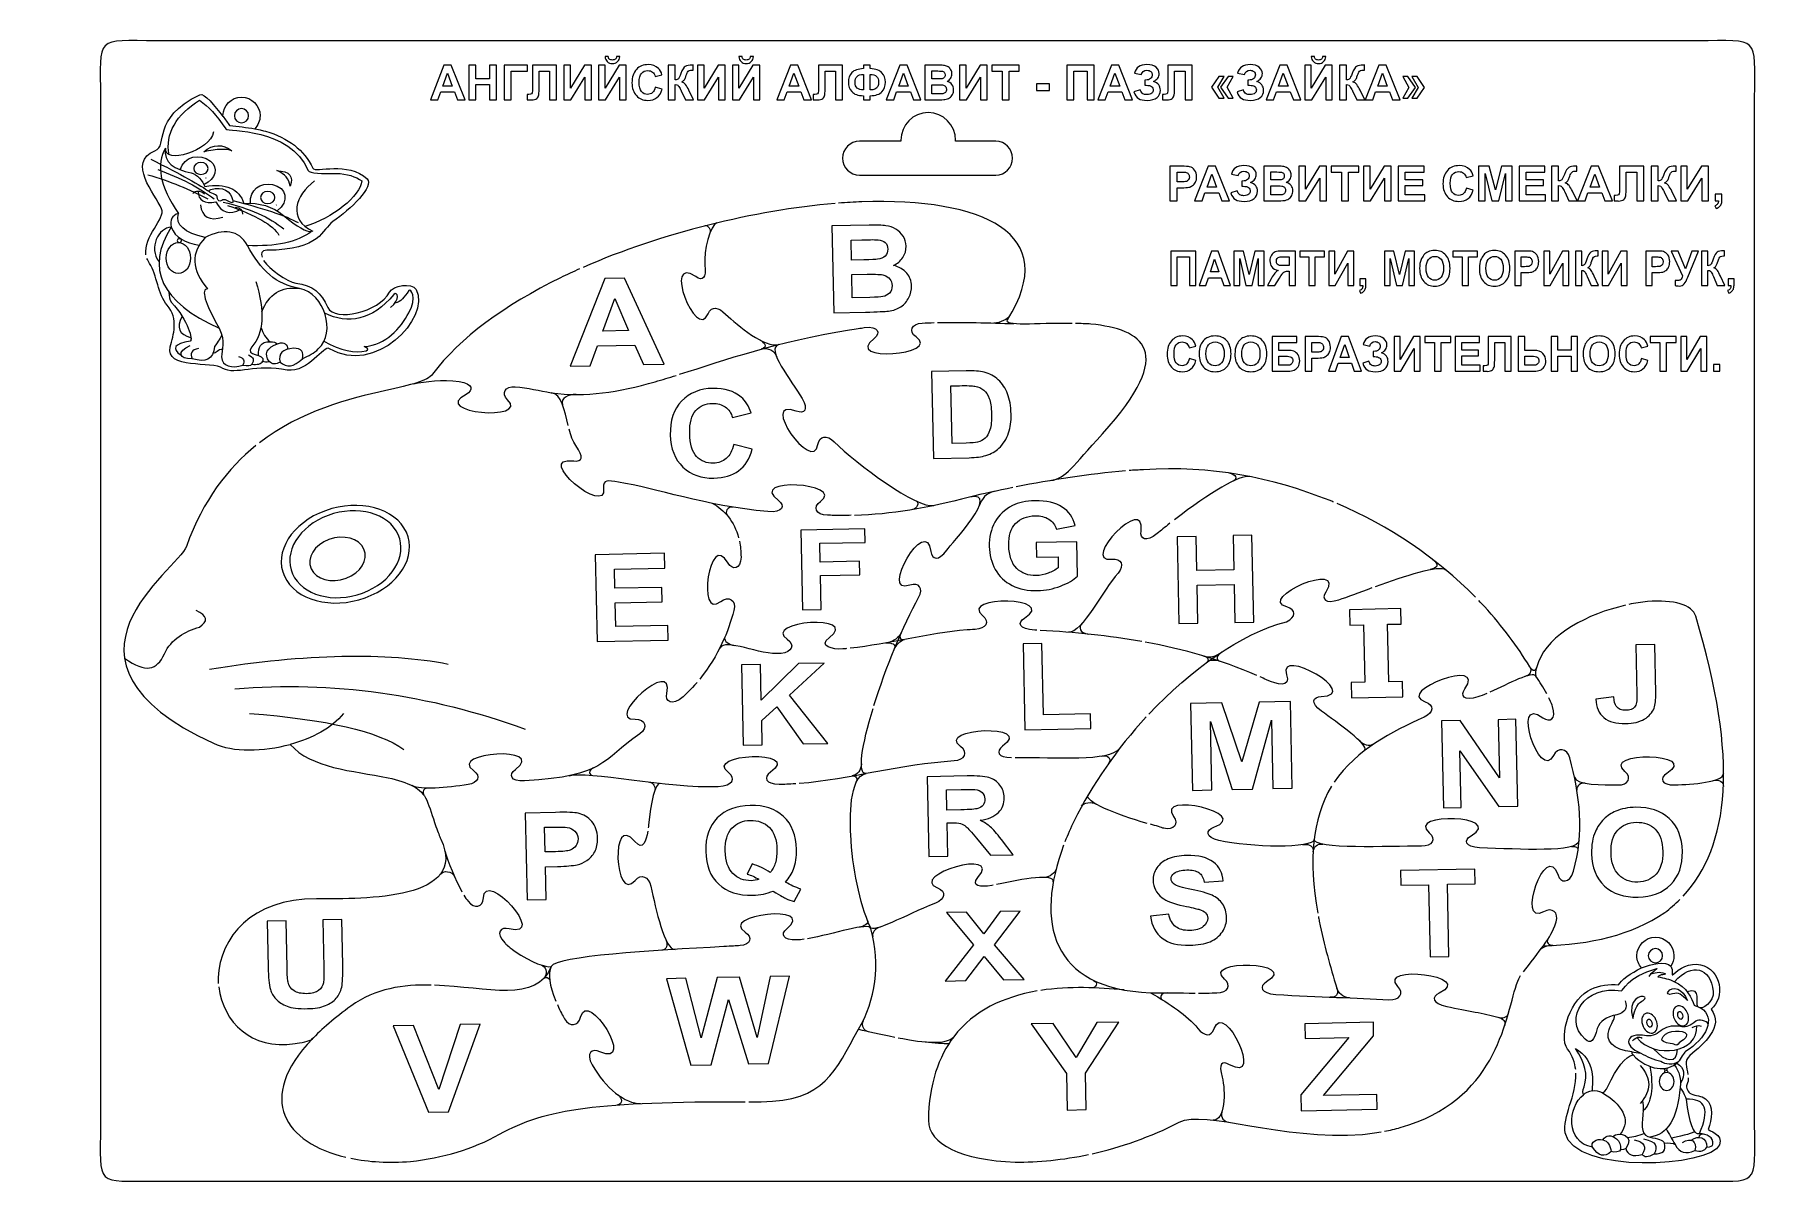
# Model space of a CAD drawing. Header units: millimetres. Extents: x -157 to 146, y -101 to 102.
import ezdxf

# ---------------------------------------------------------------- set-up
doc = ezdxf.new("R2010")
doc.units = ezdxf.units.MM
doc.header["$MEASUREMENT"] = 0
doc.layers.add('layer 1', color=7, linetype='Continuous')

msp = doc.modelspace()

# ---------------------------------------------------------------- linework, layer by layer
at = {"layer": 'layer 1', "color": 22, "lineweight": 9}
msp.add_ellipse((-131.5476, 62.4699), major_axis=(0, 2.7243), ratio=0.78328378, dxfattribs=at)
at = {"layer": 'layer 1', "color": 250, "lineweight": 9}
for points, knots in [([(-145.2239, -89.4805), (-145.2239, -29.4811), (-145.2239, 30.5182), (-145.2239, 90.5176), (-145.2239, 90.5176), (-145.2239, 101.6269), (-146.2814, 100.5684), (-135.1721, 100.5684), (-135.1721, 100.5684), (-45.2325, 100.5684), (44.7071, 100.5684), (134.6468, 100.5684), (134.6468, 100.5684), (145.7984, 100.5684), (144.7761, 101.6701), (144.7761, 90.515), (144.7761, 90.515), (144.7761, 30.5165), (144.7761, -29.482), (144.7761, -89.4805), (144.7761, -89.4805), (144.7761, -100.5424), (145.7711, -99.4316), (134.7144, -99.4316), (134.7144, -99.4316), (44.7296, -99.4316), (-45.2551, -99.4316), (-135.2398, -99.4316), (-135.2398, -99.4316), (-146.2558, -99.4316), (-145.2239, -100.498), (-145.2239, -89.4805)], [0, 0, 0, 0, 0.125, 0.125, 0.125, 0.125, 0.25, 0.25, 0.25, 0.25, 0.375, 0.375, 0.375, 0.375, 0.5, 0.5, 0.5, 0.5, 0.625, 0.625, 0.625, 0.625, 0.75, 0.75, 0.75, 0.75, 0.875, 0.875, 0.875, 0.875, 1, 1, 1, 1]), ([(-137.2341, 63.021), (-137.688, 66.267), (-133.742, 69.4449), (-134.5024, 71.1018), (-134.5024, 71.1018), (-135.6792, 73.6662), (-140.5939, 79.346), (-135.6651, 81.2665), (-135.6651, 81.2665), (-133.1965, 82.2284), (-136.4571, 86.8551), (-127.7923, 91.1093), (-127.7923, 91.1093), (-127.0704, 91.4637), (-125.1053, 89.1153), (-123.7367, 87.3052)], [0, 0, 0, 0, 0.25, 0.25, 0.25, 0.25, 0.5, 0.5, 0.5, 0.5, 0.75, 0.75, 0.75, 0.75, 1, 1, 1, 1]), ([(-123.7279, 87.2846), (-123.7299, 87.3314), (-123.731, 87.3785), (-123.731, 87.4258), (-123.731, 87.4258), (-123.731, 89.2203), (-122.2755, 90.6758), (-120.481, 90.6758), (-120.481, 90.6758), (-118.6865, 90.6758), (-117.231, 89.2203), (-117.231, 87.4258), (-117.231, 87.4258), (-117.231, 86.535), (-117.5899, 85.7275), (-118.1706, 85.1404)], [0, 0, 0, 0, 0.25, 0.25, 0.25, 0.25, 0.5, 0.5, 0.5, 0.5, 0.75, 0.75, 0.75, 0.75, 1, 1, 1, 1]), ([(-120.481, 88.6758), (-119.7908, 88.6758), (-119.231, 88.116), (-119.231, 87.4258), (-119.231, 87.4258), (-119.231, 86.7356), (-119.7908, 86.1758), (-120.481, 86.1758), (-120.481, 86.1758), (-121.1712, 86.1758), (-121.731, 86.7356), (-121.731, 87.4258), (-121.731, 87.4258), (-121.731, 88.116), (-121.1712, 88.6758), (-120.481, 88.6758)], [0, 0, 0, 0, 0.25, 0.25, 0.25, 0.25, 0.5, 0.5, 0.5, 0.5, 0.75, 0.75, 0.75, 0.75, 1, 1, 1, 1]), ([(-12.1424, 76.9962), (-13.7901, 76.9962), (-15.1262, 78.3308), (-15.1262, 79.9764), (-15.1262, 79.9764), (-15.1262, 81.6221), (-13.7901, 82.9567), (-12.1424, 82.9567), (-12.1424, 82.9567), (-12.1424, 82.9567), (-4.883, 82.9567), (-4.883, 82.9567), (-4.883, 82.9567), (-4.8847, 83.0092), (-4.8857, 83.062), (-4.8857, 83.115), (-4.8857, 83.115), (-4.8857, 85.804), (-2.7395, 87.9846), (-0.0929, 87.9846), (-0.0929, 87.9846), (2.5537, 87.9846), (4.6998, 85.804), (4.6998, 83.115), (4.6998, 83.115), (4.6998, 83.062), (4.6986, 83.0092), (4.6969, 82.9567), (4.6969, 82.9567), (4.6969, 82.9567), (11.6922, 82.9567), (11.6922, 82.9567), (11.6922, 82.9567), (11.6922, 82.9567), (11.7595, 82.9567), (11.7595, 82.9567), (11.7595, 82.9567), (11.7595, 82.9567), (11.7595, 82.9557), (11.7595, 82.9557), (11.7595, 82.9557), (13.376, 82.9198), (14.676, 81.5997), (14.676, 79.9764), (14.676, 79.9764), (14.676, 78.3532), (13.376, 77.0329), (11.7595, 76.997), (11.7595, 76.997), (11.7595, 76.997), (11.7595, 76.9962), (11.7595, 76.9962), (11.7595, 76.9962), (11.7595, 76.9962), (11.6922, 76.9962), (11.6922, 76.9962), (11.6922, 76.9962), (11.6922, 76.9962), (-12.1424, 76.9962), (-12.1424, 76.9962)], [0, 0, 0, 0, 0.06666667, 0.06666667, 0.06666667, 0.06666667, 0.13333333, 0.13333333, 0.13333333, 0.13333333, 0.2, 0.2, 0.2, 0.2, 0.26666667, 0.26666667, 0.26666667, 0.26666667, 0.33333333, 0.33333333, 0.33333333, 0.33333333, 0.4, 0.4, 0.4, 0.4, 0.46666667, 0.46666667, 0.46666667, 0.46666667, 0.53333333, 0.53333333, 0.53333333, 0.53333333, 0.6, 0.6, 0.6, 0.6, 0.66666667, 0.66666667, 0.66666667, 0.66666667, 0.73333333, 0.73333333, 0.73333333, 0.73333333, 0.8, 0.8, 0.8, 0.8, 0.86666667, 0.86666667, 0.86666667, 0.86666667, 0.93333333, 0.93333333, 0.93333333, 0.93333333, 1, 1, 1, 1]), ([(-118.1706, 85.1404), (-117.9394, 85.1524), (-116.4429, 84.7439), (-116.2636, 84.6925), (-116.2636, 84.6925), (-112.3202, 83.5615), (-109.5004, 81.4227), (-107.98, 78.2251), (-107.98, 78.2251), (-107.558, 77.3378), (-101.8082, 79.5437), (-98.4565, 76.3485), (-98.4565, 76.3485), (-97.12, 75.0745), (-101.4293, 70.9525), (-104.4567, 68.8569), (-104.4567, 68.8569), (-106.392, 67.5175), (-106.5144, 63.8706), (-116.0669, 63.8204), (-116.0669, 63.8204), (-117.0156, 63.8154), (-117.0859, 63.2495), (-116.8791, 62.6475)], [0, 0, 0, 0, 0.16666667, 0.16666667, 0.16666667, 0.16666667, 0.33333333, 0.33333333, 0.33333333, 0.33333333, 0.5, 0.5, 0.5, 0.5, 0.66666667, 0.66666667, 0.66666667, 0.66666667, 0.83333333, 0.83333333, 0.83333333, 0.83333333, 1, 1, 1, 1]), ([(-126.714, 76.5203), (-126.7255, 76.5162), (-126.737, 76.5121), (-126.7486, 76.5081), (-126.7486, 76.5081), (-126.7459, 76.5046), (-126.7431, 76.5011), (-126.7404, 76.4975), (-126.7404, 76.4975), (-126.7316, 76.5051), (-126.7228, 76.5127), (-126.714, 76.5203)], [0, 0, 0, 0, 0.33333333, 0.33333333, 0.33333333, 0.33333333, 0.66666667, 0.66666667, 0.66666667, 0.66666667, 1, 1, 1, 1]), ([(25.1242, 51.0022), (18.7752, 51.0847), (13.0179, 50.4071), (13.7843, 51.6244), (13.7843, 51.6244), (23.387, 66.8782), (9.4675, 73.0104), (-11.7608, 72.336), (-11.7608, 72.336), (-13.0898, 72.2768), (-14.4387, 72.1919), (-15.8034, 72.0829)], [0, 0, 0, 0, 0.33333333, 0.33333333, 0.33333333, 0.33333333, 0.66666667, 0.66666667, 0.66666667, 0.66666667, 1, 1, 1, 1]), ([(-114.3253, 71.8082), (-114.35, 71.7876), (-114.3753, 71.7675), (-114.4012, 71.7479), (-114.4012, 71.7479), (-114.3957, 71.7452), (-114.3902, 71.7424), (-114.3847, 71.7397), (-114.3847, 71.7397), (-114.3645, 71.7623), (-114.3446, 71.7851), (-114.3253, 71.8082)], [0, 0, 0, 0, 0.33333333, 0.33333333, 0.33333333, 0.33333333, 0.66666667, 0.66666667, 0.66666667, 0.66666667, 1, 1, 1, 1]), ([(-37.1446, 68.6696), (-38.302, 68.3868), (-39.5338, 63.6297), (-39.2407, 61.2562), (-39.2407, 61.2562), (-38.9496, 58.8974), (-39.6095, 58.3615), (-40.8535, 59.2016), (-40.8535, 59.2016), (-46.7399, 63.1765), (-40.8127, 47.7432), (-38.6866, 52.6766), (-38.6866, 52.6766), (-38.036, 54.1862), (-36.8608, 53.8153), (-35.6229, 52.651), (-35.6229, 52.651), (-33.4039, 50.5635), (-28.7941, 46.6535), (-26.2743, 47.3192), (-26.2743, 47.3192), (-28.7416, 46.6705), (-24.0841, 41.0125), (-22.2198, 37.8514), (-22.2198, 37.8514), (-21.039, 35.8493), (-21.8088, 35.069), (-23.2352, 35.605), (-23.2352, 35.605), (-29.9847, 38.1413), (-20.2171, 24.5016), (-19.4347, 29.7624), (-19.4347, 29.7624), (-19.1954, 31.3722), (-17.8141, 31.4749), (-16.5839, 30.2407), (-16.5839, 30.2407), (-12.6629, 26.3071), (-2.0189, 18.4974), (0.8826, 19.0468)], [0, 0, 0, 0, 0.1, 0.1, 0.1, 0.1, 0.2, 0.2, 0.2, 0.2, 0.3, 0.3, 0.3, 0.3, 0.4, 0.4, 0.4, 0.4, 0.5, 0.5, 0.5, 0.5, 0.6, 0.6, 0.6, 0.6, 0.7, 0.7, 0.7, 0.7, 0.8, 0.8, 0.8, 0.8, 0.9, 0.9, 0.9, 0.9, 1, 1, 1, 1]), ([(-116.6342, 62.0249), (-115.4698, 60.4469), (-112.6303, 58.3391), (-110.9466, 58.0834), (-110.9466, 58.0834), (-107.9743, 57.6319), (-106.5246, 56.414), (-105.3268, 53.7738), (-105.3268, 53.7738), (-104.1696, 51.2232), (-96.4184, 52.9222), (-94.5227, 56.5009), (-94.5227, 56.5009), (-93.9068, 57.6636), (-90.684, 58.2029), (-89.8668, 56.9539), (-89.8668, 56.9539), (-87.2714, 51.883), (-97.2451, 41.7556), (-105.0473, 46.5643), (-105.0473, 46.5643), (-106.174, 47.2587), (-108.5922, 42.3971), (-112.5058, 42.7949), (-112.5058, 42.7949), (-117.7606, 44.0114), (-121.6272, 41.8439), (-123.7297, 43.0974), (-123.7297, 43.0974), (-125.5335, 44.4144), (-133.9713, 42.89), (-132.9828, 46.9106), (-132.9828, 46.9106), (-132.4488, 49.0305), (-131.4535, 51.7067), (-133.505, 54.2229), (-133.505, 54.2229), (-135.1499, 55.9484), (-135.2877, 59.5503), (-136.5977, 61.5277), (-136.5977, 61.5277), (-136.7761, 61.7968), (-136.9746, 62.13), (-137.0783, 62.3984)], [0, 0, 0, 0, 0.09090909, 0.09090909, 0.09090909, 0.09090909, 0.18181818, 0.18181818, 0.18181818, 0.18181818, 0.27272727, 0.27272727, 0.27272727, 0.27272727, 0.36363636, 0.36363636, 0.36363636, 0.36363636, 0.45454545, 0.45454545, 0.45454545, 0.45454545, 0.54545455, 0.54545455, 0.54545455, 0.54545455, 0.63636364, 0.63636364, 0.63636364, 0.63636364, 0.72727273, 0.72727273, 0.72727273, 0.72727273, 0.81818182, 0.81818182, 0.81818182, 0.81818182, 0.90909091, 0.90909091, 0.90909091, 0.90909091, 1, 1, 1, 1]), ([(-61.2146, 60.5641), (-62.2824, 60.0881), (-63.5016, 59.5209), (-64.5435, 59.0188), (-64.5435, 59.0188), (-74.3661, 54.1549), (-82.2033, 48.5278), (-86.9774, 42.0992), (-86.9774, 42.0992), (-87.8946, 40.8642), (-90.7366, 40.2354), (-95.1932, 39.25), (-95.1932, 39.25), (-101.6472, 37.8078), (-110.0521, 35.6634), (-117.3476, 30.0507)], [0, 0, 0, 0, 0.25, 0.25, 0.25, 0.25, 0.5, 0.5, 0.5, 0.5, 0.75, 0.75, 0.75, 0.75, 1, 1, 1, 1]), ([(-43.6826, 42.0792), (-35.6208, 44.6366), (-26.7111, 47.7693), (-13.9201, 49.8728), (-13.9201, 49.8728), (-12.6583, 50.072), (-11.9856, 50.1726), (-11.3018, 50.2692), (-11.3018, 50.2692), (-8.7655, 50.6277), (-8.3757, 49.2592), (-9.5739, 48.3578), (-9.5739, 48.3578), (-15.2434, 44.0923), (2.3633, 45.4709), (-2.2181, 48.6366), (-2.2181, 48.6366), (-3.62, 49.6053), (-3.0715, 50.9475), (-1.1386, 51.0614), (-1.1386, 51.0614), (-0.5112, 51.0984), (0.2207, 51.1276), (0.9432, 51.1475)], [0, 0, 0, 0, 0.16666667, 0.16666667, 0.16666667, 0.16666667, 0.33333333, 0.33333333, 0.33333333, 0.33333333, 0.5, 0.5, 0.5, 0.5, 0.66666667, 0.66666667, 0.66666667, 0.66666667, 0.83333333, 0.83333333, 0.83333333, 0.83333333, 1, 1, 1, 1]), ([(21.3999, 23.4405), (24.03, 23.8613), (25.1838, 25.8785), (30.437, 31.6375), (30.437, 31.6375), (43.7476, 46.2297), (37.4342, 49.9849), (28.423, 50.8793), (28.423, 50.8793), (27.5223, 50.9425), (26.6177, 50.9809), (25.7242, 51.0022)], [0, 0, 0, 0, 0.33333333, 0.33333333, 0.33333333, 0.33333333, 0.66666667, 0.66666667, 0.66666667, 0.66666667, 1, 1, 1, 1]), ([(-29.5681, 48.0646), (-28.9015, 47.7458), (-28.0321, 46.8675), (-29.3644, 46.4999), (-29.3644, 46.4999), (-28.2129, 46.8153), (-27.0198, 46.2647), (-26.6599, 45.1162)], [0, 0, 0, 0, 0.5, 0.5, 0.5, 0.5, 1, 1, 1, 1]), ([(-90.3487, 40.3971), (-88.159, 40.8532), (-85.343, 41.2288), (-82.3531, 40.8202), (-82.3531, 40.8202), (-79.8958, 40.4845), (-79.7744, 39.2483), (-81.1249, 38.5573), (-81.1249, 38.5573), (-87.515, 35.2875), (-69.9312, 33.7553), (-73.8354, 37.6246), (-73.8354, 37.6246), (-75.0302, 38.8087), (-74.2363, 40.0509), (-72.5044, 39.885), (-72.5044, 39.885), (-70.3399, 39.6777), (-68.1953, 39.1959), (-66.2211, 38.8419)], [0, 0, 0, 0, 0.2, 0.2, 0.2, 0.2, 0.4, 0.4, 0.4, 0.4, 0.6, 0.6, 0.6, 0.6, 0.8, 0.8, 0.8, 0.8, 1, 1, 1, 1]), ([(-66.2212, 38.8419), (-59.9566, 38.0338), (-54.497, 38.9381), (-47.9446, 40.7712), (-47.9446, 40.7712), (-46.7259, 41.1281), (-45.5257, 41.4974), (-44.2809, 41.8899)], [0, 0, 0, 0, 0.5, 0.5, 0.5, 0.5, 1, 1, 1, 1]), ([(-13.6035, 17.3465), (-14.0242, 17.3355), (-14.5485, 17.3355), (-14.9735, 17.3301), (-14.9735, 17.3301), (-16.3052, 17.3269), (-17.0395, 17.3369), (-17.7788, 17.3551), (-17.7788, 17.3551), (-19.8217, 17.4057), (-20.3823, 18.7997), (-18.9919, 19.7897), (-18.9919, 19.7897), (-14.4483, 23.0249), (-32.07, 24.1355), (-26.3503, 19.9566), (-26.3503, 19.9566), (-25.1415, 19.0735), (-25.5034, 17.7585), (-28.2209, 18.0009), (-28.2209, 18.0009), (-39.3634, 18.9952), (-47.7892, 22.1485), (-54.4172, 23.1682), (-54.4172, 23.1682), (-56.2115, 23.4442), (-57.2048, 23.7287), (-57.0054, 22.1153), (-57.0054, 22.1153), (-56.3537, 16.8429), (-69.4766, 27.788), (-62.2551, 26.8924), (-62.2551, 26.8924), (-60.7289, 26.7031), (-60.3888, 27.4949), (-61.8813, 29.5746), (-61.8813, 29.5746), (-62.42, 30.3254), (-62.7736, 31.3634), (-63.0662, 32.4741)], [0, 0, 0, 0, 0.1, 0.1, 0.1, 0.1, 0.2, 0.2, 0.2, 0.2, 0.3, 0.3, 0.3, 0.3, 0.4, 0.4, 0.4, 0.4, 0.5, 0.5, 0.5, 0.5, 0.6, 0.6, 0.6, 0.6, 0.7, 0.7, 0.7, 0.7, 0.8, 0.8, 0.8, 0.8, 0.9, 0.9, 0.9, 0.9, 1, 1, 1, 1]), ([(-117.9476, 29.5842), (-122.846, 25.6371), (-127.2185, 20.0378), (-130.1443, 11.8921), (-130.1443, 11.8921), (-131.6357, 7.7399), (-156.7711, -8.0987), (-125.4185, -22.641), (-125.4185, -22.641), (-122.015, -24.2196), (-116.6493, -24.0949), (-111.9406, -22.8208), (-111.9406, -22.8208), (-108.2735, -27.0538), (-101.0348, -27.4216), (-94.8028, -28.6695), (-94.8028, -28.6695), (-91.2551, -29.4865), (-88.9083, -30.5011), (-88.0179, -32.6068), (-88.0179, -32.6068), (-87.4544, -33.9393), (-87.0457, -35.329), (-86.4001, -37.2449), (-86.4001, -37.2449), (-86.0106, -38.3386), (-85.7906, -38.8897), (-85.5396, -39.4315), (-85.5396, -39.4315), (-80.5784, -50.1389), (-98.6251, -49.9297), (-107.3653, -49.9209), (-107.3653, -49.9209), (-118.8312, -49.9096), (-124.1759, -56.6295), (-124.5928, -63.7362), (-124.5928, -63.7362), (-124.5868, -64.0343), (-124.5743, -64.4749), (-124.5511, -64.7685)], [0, 0, 0, 0, 0.1, 0.1, 0.1, 0.1, 0.2, 0.2, 0.2, 0.2, 0.3, 0.3, 0.3, 0.3, 0.4, 0.4, 0.4, 0.4, 0.5, 0.5, 0.5, 0.5, 0.6, 0.6, 0.6, 0.6, 0.7, 0.7, 0.7, 0.7, 0.8, 0.8, 0.8, 0.8, 0.9, 0.9, 0.9, 0.9, 1, 1, 1, 1]), ([(70.9758, 19.6711), (70.7908, 19.7489), (70.5389, 19.847), (70.3529, 19.9237), (70.3529, 19.9237), (59.9014, 24.0437), (49.5441, 26.107), (37.6259, 25.3432), (37.6259, 25.3432), (36.8091, 25.2922), (35.9217, 25.2624), (35.0984, 25.1954)], [0, 0, 0, 0, 0.33333333, 0.33333333, 0.33333333, 0.33333333, 0.66666667, 0.66666667, 0.66666667, 0.66666667, 1, 1, 1, 1]), ([(14.7413, 22.2175), (12.091, 21.6857), (9.5432, 21.123), (7.157, 20.5548), (7.157, 20.5548), (-0.3674, 18.526), (-6.5431, 17.5375), (-13.0035, 17.3115)], [0, 0, 0, 0, 0.5, 0.5, 0.5, 0.5, 1, 1, 1, 1]), ([(-9.6186, -16.0069), (-7.5893, -9.5331), (-4.5017, -1.8578), (-1.7771, 2.9414), (-1.7771, 2.9414), (-0.8668, 4.5448), (-1.7053, 5.6534), (-3.3426, 5.0757), (-3.3426, 5.0757), (-8.6929, 3.1875), (-0.4298, 17.7022), (0.3793, 10.9804), (0.3793, 10.9804), (0.5502, 9.5597), (1.7107, 9.2659), (3.1506, 11.2384), (3.1506, 11.2384), (3.8844, 12.2442), (12.8137, 21.787), (7.157, 20.5548)], [0, 0, 0, 0, 0.2, 0.2, 0.2, 0.2, 0.4, 0.4, 0.4, 0.4, 0.6, 0.6, 0.6, 0.6, 0.8, 0.8, 0.8, 0.8, 1, 1, 1, 1]), ([(42.2726, 15.9448), (41.2653, 15.1494), (40.7466, 14.7266), (40.0379, 14.141), (40.0379, 14.141), (38.0989, 12.5386), (36.9993, 13.1455), (37.2013, 14.5634), (37.2013, 14.5634), (38.1575, 21.2729), (26.3826, 9.0194), (32.0615, 9.6589), (32.0615, 9.6589), (33.7993, 9.8546), (34.3604, 8.5667), (33.1695, 7.215), (33.1695, 7.215), (30.6719, 4.3806), (26.8189, -3.3587), (24.506, -3.165)], [0, 0, 0, 0, 0.2, 0.2, 0.2, 0.2, 0.4, 0.4, 0.4, 0.4, 0.6, 0.6, 0.6, 0.6, 0.8, 0.8, 0.8, 0.8, 1, 1, 1, 1]), ([(-33.1926, 12.7906), (-33.0134, 11.9342), (-32.9176, 11.0139), (-32.9184, 10.0338), (-32.9184, 10.0338), (-32.9202, 7.7819), (-34.499, 7.6959), (-35.1948, 8.9698), (-35.1948, 8.9698), (-38.4873, 14.9976), (-40.7644, -1.27), (-36.4591, 2.235), (-36.4591, 2.235), (-35.1416, 3.3075), (-33.6468, 2.4953), (-34.1499, 0.6609), (-34.1499, 0.6609), (-35.1714, -3.0634), (-36.7748, -7.1038), (-40.1456, -11.3955)], [0, 0, 0, 0, 0.2, 0.2, 0.2, 0.2, 0.4, 0.4, 0.4, 0.4, 0.6, 0.6, 0.6, 0.6, 0.8, 0.8, 0.8, 0.8, 1, 1, 1, 1]), ([(38.5923, -17.5236), (45.9348, -9.7068), (54.6912, -3.4054), (62.7176, -1.3192), (62.7176, -1.3192), (64.3766, -0.5272), (64.4482, 0.8045), (62.7719, 1.2667), (62.7719, 1.2667), (57.2937, 2.7768), (73.3365, 9.6819), (69.5841, 3.8727), (69.5841, 3.8727), (68.7912, 2.6451), (69.5221, 1.7562), (71.8929, 2.5386), (71.8929, 2.5386), (73.3256, 3.0115), (75.5091, 3.8557), (77.7045, 4.6576)], [0, 0, 0, 0, 0.2, 0.2, 0.2, 0.2, 0.4, 0.4, 0.4, 0.4, 0.6, 0.6, 0.6, 0.6, 0.8, 0.8, 0.8, 0.8, 1, 1, 1, 1]), ([(18.9127, -2.8204), (18.9127, -2.8204), (18.6079, -2.805), (18.6079, -2.805), (18.6079, -2.805), (15.7226, -2.6666), (15.4996, -1.4474), (16.787, -0.6665), (16.787, -0.6665), (22.8955, 3.0392), (5.2339, 3.34), (9.4411, -0.2452), (9.4411, -0.2452), (10.7285, -1.3423), (10.042, -2.5982), (8.1172, -2.6719), (8.1172, -2.6719), (7.8478, -2.6822), (7.5782, -2.6957), (6.7092, -2.7546), (6.7092, -2.7546), (-0.2842, -3.3438), (-6.919, -5.2143), (-13.812, -5.9672)], [0, 0, 0, 0, 0.16666667, 0.16666667, 0.16666667, 0.16666667, 0.33333333, 0.33333333, 0.33333333, 0.33333333, 0.5, 0.5, 0.5, 0.5, 0.66666667, 0.66666667, 0.66666667, 0.66666667, 0.83333333, 0.83333333, 0.83333333, 0.83333333, 1, 1, 1, 1]), ([(-14.412, -6.0387), (-14.5787, -6.0547), (-14.8971, -6.0858), (-15.0642, -6.1003), (-15.0642, -6.1003), (-16.8958, -6.224), (-19.3765, -5.5653), (-17.4631, -4.1316), (-17.4631, -4.1316), (-11.7843, 0.1235), (-29.3941, -1.2228), (-24.8194, -4.3969), (-24.8194, -4.3969), (-23.4196, -5.3682), (-23.968, -6.6964), (-25.8888, -6.886), (-25.8888, -6.886), (-29.5948, -7.2516), (-35.7696, -4.0955), (-36.6037, -5.9351)], [0, 0, 0, 0, 0.2, 0.2, 0.2, 0.2, 0.4, 0.4, 0.4, 0.4, 0.6, 0.6, 0.6, 0.6, 0.8, 0.8, 0.8, 0.8, 1, 1, 1, 1]), ([(122.1405, 1.575), (115.4759, 0.0409), (108.7012, -3.4884), (106.8678, -8.3459), (106.8678, -8.3459), (106.5618, -9.1567), (106.3539, -10.8646), (105.3516, -9.2259), (105.3516, -9.2259), (103.1682, -5.6183), (100.6329, -2.2287), (97.3933, 1.3552), (97.3933, 1.3552), (97.0432, 1.7305), (96.7782, 2.0107), (96.4221, 2.3775)], [0, 0, 0, 0, 0.25, 0.25, 0.25, 0.25, 0.5, 0.5, 0.5, 0.5, 0.75, 0.75, 0.75, 0.75, 1, 1, 1, 1]), ([(132.2352, -49.4299), (140.3713, -40.6992), (142.0411, -25.4726), (134.4449, -0.3633), (134.4449, -0.3633), (133.8115, 1.7307), (130.6231, 2.5403), (125.9823, 2.2352), (125.9823, 2.2352), (124.929, 2.1196), (123.8211, 1.9379), (122.7405, 1.7146)], [0, 0, 0, 0, 0.33333333, 0.33333333, 0.33333333, 0.33333333, 0.66666667, 0.66666667, 0.66666667, 0.66666667, 1, 1, 1, 1]), ([(-4.4399, -4.4684), (-4.9382, -4.5648), (-5.196, -4.0383), (-4.8493, -3.3039), (-4.8493, -3.3039), (-5.1914, -4.0221), (-6.1266, -4.8045), (-7.5152, -5.0532), (-7.5152, -5.0532), (-6.5287, -4.8808), (-5.7002, -5.3535), (-5.9973, -6.0188), (-5.9973, -6.0188), (-5.77, -5.5106), (-4.9788, -4.5726), (-4.2605, -4.4336)], [0, 0, 0, 0, 0.25, 0.25, 0.25, 0.25, 0.5, 0.5, 0.5, 0.5, 0.75, 0.75, 0.75, 0.75, 1, 1, 1, 1]), ([(76.3664, -23.8149), (77.3707, -23.0447), (71.4698, -18.934), (68.8516, -16.9825), (68.8516, -16.9825), (66.9054, -15.532), (67.2702, -14.515), (68.8092, -14.4508), (68.8092, -14.4508), (76.0909, -14.1463), (61.0833, -5.5334), (62.7296, -10.6132), (62.7296, -10.6132), (63.4773, -12.9201), (61.0175, -12.3731), (59.2248, -11.5074), (59.2248, -11.5074), (58.8393, -11.3276), (58.453, -11.1515), (58.0661, -10.9788)], [0, 0, 0, 0, 0.2, 0.2, 0.2, 0.2, 0.4, 0.4, 0.4, 0.4, 0.6, 0.6, 0.6, 0.6, 0.8, 0.8, 0.8, 0.8, 1, 1, 1, 1]), ([(-40.6255, -11.9935), (-41.8308, -13.3271), (-42.4287, -13.9053), (-43.0683, -14.4648), (-43.0683, -14.4648), (-45.0337, -16.184), (-46.2627, -15.3), (-45.9433, -13.9004), (-45.9433, -13.9004), (-44.432, -7.2782), (-57.1885, -18.6537), (-51.4746, -18.4229), (-51.4746, -18.4229), (-49.7261, -18.3523), (-49.0862, -19.8802), (-50.6854, -20.99), (-50.6854, -20.99), (-57.5226, -25.7349), (-56.5986, -28.3573), (-70.8744, -29.2407), (-70.8744, -29.2407), (-73.3317, -29.3928), (-73.6787, -28.1058), (-72.4696, -27.2168), (-72.4696, -27.2168), (-66.7491, -23.0103), (-84.3711, -24.206), (-79.8281, -27.4193), (-79.8281, -27.4193), (-78.438, -28.4026), (-79.0166, -29.6019), (-80.7667, -29.8649), (-80.7667, -29.8649), (-84.5044, -30.4267), (-89.1352, -30.9369), (-90.5456, -30.0574)], [0, 0, 0, 0, 0.11111111, 0.11111111, 0.11111111, 0.11111111, 0.22222222, 0.22222222, 0.22222222, 0.22222222, 0.33333333, 0.33333333, 0.33333333, 0.33333333, 0.44444444, 0.44444444, 0.44444444, 0.44444444, 0.55555556, 0.55555556, 0.55555556, 0.55555556, 0.66666667, 0.66666667, 0.66666667, 0.66666667, 0.77777778, 0.77777778, 0.77777778, 0.77777778, 0.88888889, 0.88888889, 0.88888889, 0.88888889, 1, 1, 1, 1]), ([(48.2267, -7.345), (48.9239, -7.581), (49.3258, -8.0338), (48.8633, -8.3591), (48.8633, -8.3591), (49.2891, -8.0513), (50.363, -8.0117), (50.9849, -8.2205), (50.9849, -8.2205), (50.2896, -7.9803), (50.485, -7.2122), (51.3464, -6.6374), (51.3464, -6.6374), (50.2311, -7.3832), (49.4228, -7.7326), (48.2267, -7.345)], [0, 0, 0, 0, 0.25, 0.25, 0.25, 0.25, 0.5, 0.5, 0.5, 0.5, 0.75, 0.75, 0.75, 0.75, 1, 1, 1, 1]), ([(97.8121, -13.9029), (97.2389, -14.1467), (96.7052, -14.3544), (96.2387, -14.5006), (96.2387, -14.5006), (93.7937, -15.2669), (93.0971, -14.2851), (93.965, -13.1017), (93.965, -13.1017), (98.071, -7.5017), (81.6288, -13.5388), (87.0033, -15.3396), (87.0033, -15.3396), (88.648, -15.8906), (88.5285, -17.2795), (86.848, -18.0436), (86.848, -18.0436), (81.1014, -20.6567), (75.1515, -23.629), (71.0402, -29.4295)], [0, 0, 0, 0, 0.2, 0.2, 0.2, 0.2, 0.4, 0.4, 0.4, 0.4, 0.6, 0.6, 0.6, 0.6, 0.8, 0.8, 0.8, 0.8, 1, 1, 1, 1]), ([(108.3354, -13.9571), (107.6893, -12.7878), (107.1069, -11.9722), (106.4396, -10.8641), (106.4396, -10.8641), (105.8287, -9.9104), (101.6368, -12.2103), (98.3723, -13.6592)], [0, 0, 0, 0, 0.5, 0.5, 0.5, 0.5, 1, 1, 1, 1]), ([(107.7368, -58.1414), (108.957, -56.4104), (109.3234, -55.9207), (109.9571, -53.9677), (109.9571, -53.9677), (110.492, -52.3189), (109.2886, -51.3325), (107.7883, -52.1725), (107.7883, -52.1725), (102.8856, -54.9178), (108.2224, -39.272), (110.3142, -45.7479), (110.3142, -45.7479), (110.7563, -47.1165), (112.3166, -47.3361), (112.9953, -45.0859), (112.9953, -45.0859), (114.9646, -38.5572), (114.1195, -31.5689), (112.3772, -25.1844), (112.3772, -25.1844), (111.9031, -23.4468), (110.2338, -23.2874), (109.5143, -24.77), (109.5143, -24.77), (107.1631, -29.615), (101.9534, -13.9586), (107.6503, -18.1641), (107.6503, -18.1641), (108.8543, -19.0527), (110.061, -18.4532), (109.3368, -16.2063), (109.3368, -16.2063), (109.2306, -15.8766), (109.1198, -15.5728), (108.7589, -14.7596), (108.7589, -14.7596), (108.7589, -14.7596), (108.7162, -14.6754), (108.7162, -14.6754)], [0, 0, 0, 0, 0.1, 0.1, 0.1, 0.1, 0.2, 0.2, 0.2, 0.2, 0.3, 0.3, 0.3, 0.3, 0.4, 0.4, 0.4, 0.4, 0.5, 0.5, 0.5, 0.5, 0.6, 0.6, 0.6, 0.6, 0.7, 0.7, 0.7, 0.7, 0.8, 0.8, 0.8, 0.8, 0.9, 0.9, 0.9, 0.9, 1, 1, 1, 1]), ([(11.3067, -47.5401), (11.3067, -47.5401), (11.0519, -47.5854), (11.0519, -47.5854), (11.0519, -47.5854), (9.0219, -47.8725), (7.3083, -47.7612), (8.6243, -46.1986), (8.6243, -46.1986), (13.1197, -40.8621), (-3.7137, -45.8776), (1.5197, -48.0048), (1.5197, -48.0048), (3.1213, -48.6557), (2.8771, -49.9789), (1.1798, -50.663), (1.1798, -50.663), (-4.4631, -52.9373), (-9.7801, -55.9786), (-10.245, -54.9244), (-10.245, -54.9244), (-12.1848, -50.5248), (-13.367, -44.5414), (-13.6894, -38.628), (-13.6894, -38.628), (-13.8017, -36.1889), (-14.037, -28.4529), (-10.9927, -27.9099), (-10.9927, -27.9099), (-12.5877, -28.1986), (-11.7284, -22.9264), (-9.7683, -16.5069)], [0, 0, 0, 0, 0.125, 0.125, 0.125, 0.125, 0.25, 0.25, 0.25, 0.25, 0.375, 0.375, 0.375, 0.375, 0.5, 0.5, 0.5, 0.5, 0.625, 0.625, 0.625, 0.625, 0.75, 0.75, 0.75, 0.75, 0.875, 0.875, 0.875, 0.875, 1, 1, 1, 1]), ([(38.0867, -18.0236), (33.0962, -23.4729), (28.5708, -29.9376), (25.4579, -36.246), (25.4579, -36.246), (24.8714, -37.4807), (24.3403, -38.709), (23.8703, -39.9241)], [0, 0, 0, 0, 0.5, 0.5, 0.5, 0.5, 1, 1, 1, 1]), ([(-22.737, -29.6527), (-13.7295, -28.8714), (-4.8877, -26.2726), (4.4573, -25.6685), (4.4573, -25.6685), (6.3503, -25.5463), (6.9441, -24.2305), (5.5783, -23.2182), (5.5783, -23.2182), (1.1153, -19.9099), (18.7608, -19.0856), (12.9393, -23.1708), (12.9393, -23.1708), (11.7273, -24.0213), (12.0256, -25.1885), (14.5196, -25.1273)], [0, 0, 0, 0, 0.25, 0.25, 0.25, 0.25, 0.5, 0.5, 0.5, 0.5, 0.75, 0.75, 0.75, 0.75, 1, 1, 1, 1]), ([(-63.0372, -28.3262), (-59.9572, -27.3769), (-45.6556, -30.5727), (-36.9312, -30.209), (-36.9312, -30.209), (-34.3591, -30.1018), (-33.7632, -28.7726), (-35.1289, -27.7604), (-35.1289, -27.7604), (-39.5917, -24.4521), (-21.9465, -23.6278), (-27.7678, -27.713), (-27.7678, -27.713), (-28.998, -28.5762), (-28.6887, -29.809), (-26.214, -29.8016), (-26.214, -29.8016), (-25.4476, -29.7994), (-24.4725, -29.7602), (-23.337, -29.6917)], [0, 0, 0, 0, 0.2, 0.2, 0.2, 0.2, 0.4, 0.4, 0.4, 0.4, 0.6, 0.6, 0.6, 0.6, 0.8, 0.8, 0.8, 0.8, 1, 1, 1, 1]), ([(15.1577, -25.113), (15.1577, -25.113), (15.2366, -25.1114), (15.2366, -25.1114), (15.2366, -25.1114), (22.3283, -25.0743), (31.5952, -25.8944), (33.4996, -23.4898)], [0, 0, 0, 0, 0.5, 0.5, 0.5, 0.5, 1, 1, 1, 1]), ([(113.196, -28.571), (113.4954, -30.1241), (118.2269, -29.835), (120.7788, -29.934), (120.7788, -29.934), (122.641, -30.0061), (123.3183, -28.6657), (122.0173, -27.5824), (122.0173, -27.5824), (117.7656, -24.0426), (135.4303, -24.1543), (129.3681, -27.925), (129.3681, -27.925), (128.0869, -28.7219), (128.3418, -30.0215), (130.8148, -29.9424), (130.8148, -29.9424), (133.7435, -29.8488), (139.3349, -29.4684), (139.3496, -27.9071)], [0, 0, 0, 0, 0.2, 0.2, 0.2, 0.2, 0.4, 0.4, 0.4, 0.4, 0.6, 0.6, 0.6, 0.6, 0.8, 0.8, 0.8, 0.8, 1, 1, 1, 1]), ([(-11.8242, -26.2503), (-11.8622, -27.2944), (-12.4739, -28.1759), (-13.4448, -28.3514), (-13.4448, -28.3514), (-12.6604, -28.2098), (-12.4167, -28.9912), (-12.7659, -29.5812)], [0, 0, 0, 0, 0.5, 0.5, 0.5, 0.5, 1, 1, 1, 1]), ([(-46.986, -29.6614), (-48.1369, -29.5102), (-48.6863, -33.126), (-49.1185, -36.997), (-49.1185, -36.997), (-49.134, -37.1434), (-49.1522, -37.3017), (-49.1735, -37.467)], [0, 0, 0, 0, 0.5, 0.5, 0.5, 0.5, 1, 1, 1, 1]), ([(114.0111, -39.7358), (113.7434, -41.8548), (103.706, -41.2058), (96.5661, -40.9624), (96.5661, -40.9624), (93.9633, -40.8737), (93.7516, -39.6151), (95.0544, -38.8491), (95.0544, -38.8491), (101.219, -35.2247), (83.5646, -34.6896), (87.716, -38.3304), (87.716, -38.3304), (88.9865, -39.4446), (88.2783, -40.7224), (86.382, -40.6995), (86.382, -40.6995), (80.6619, -40.6303), (67.4247, -41.3241), (67.5694, -39.4836), (67.5694, -39.4836), (67.4311, -41.1999), (56.3252, -40.8701), (50.8626, -39.705), (50.8626, -39.705), (48.4544, -39.1914), (48.5514, -37.8367), (49.993, -37.3297), (49.993, -37.3297), (56.8145, -34.9303), (39.6475, -31.1049), (42.9216, -35.4493), (42.9216, -35.4493), (43.9235, -36.7787), (42.9304, -37.9849), (41.1748, -37.5393), (41.1748, -37.5393), (40.8584, -37.459), (39.818, -37.0774), (38.8796, -36.8186)], [0, 0, 0, 0, 0.1, 0.1, 0.1, 0.1, 0.2, 0.2, 0.2, 0.2, 0.3, 0.3, 0.3, 0.3, 0.4, 0.4, 0.4, 0.4, 0.5, 0.5, 0.5, 0.5, 0.6, 0.6, 0.6, 0.6, 0.7, 0.7, 0.7, 0.7, 0.8, 0.8, 0.8, 0.8, 0.9, 0.9, 0.9, 0.9, 1, 1, 1, 1]), ([(-49.2605, -38.0623), (-49.5353, -39.7204), (-50.141, -41.5648), (-51.5144, -39.8703), (-51.5144, -39.8703), (-55.8902, -34.4707), (-55.0777, -50.85), (-51.4948, -46.7035), (-51.4948, -46.7035), (-50.3984, -45.4347), (-49.1295, -46.0005), (-48.7394, -47.7159), (-48.7394, -47.7159), (-47.8337, -51.6978), (-46.3523, -58.908), (-44.4516, -58.7868)], [0, 0, 0, 0, 0.25, 0.25, 0.25, 0.25, 0.5, 0.5, 0.5, 0.5, 0.75, 0.75, 0.75, 0.75, 1, 1, 1, 1]), ([(23.6408, -40.5235), (18.6456, -53.9792), (21.2809, -65.6858), (38.886, -66.3873), (38.886, -66.3873), (41.4325, -66.3839), (43.908, -66.4294), (46.6974, -66.4406)], [0, 0, 0, 0, 0.5, 0.5, 0.5, 0.5, 1, 1, 1, 1]), ([(65.5882, -40.4169), (66.8843, -40.1633), (67.4302, -40.827), (67.3855, -41.6732), (67.3855, -41.6732), (67.4301, -40.8271), (68.1421, -40.1586), (69.0895, -40.3486)], [0, 0, 0, 0, 0.5, 0.5, 0.5, 0.5, 1, 1, 1, 1]), ([(-81.5215, -49.2942), (-81.3147, -49.631), (-80.9711, -50.0438), (-80.7663, -50.3277), (-80.7663, -50.3277), (-79.7014, -51.8042), (-78.1131, -51.3845), (-78.0684, -49.7604), (-78.0684, -49.7604), (-77.9221, -44.453), (-66.5755, -56.9934), (-73.5893, -55.1717), (-73.5893, -55.1717), (-75.0716, -54.7868), (-76.0293, -55.8419), (-74.3151, -57.6518), (-74.3151, -57.6518), (-74.0775, -57.9026), (-73.8225, -58.146), (-72.6589, -59.0512), (-72.6589, -59.0512), (-69.5153, -61.1698), (-67.0556, -62.0172), (-66.192, -61.7793), (-66.192, -61.7793), (-68.6995, -68.2899), (-77.378, -65.3914), (-86.6266, -65.0616)], [0, 0, 0, 0, 0.14285714, 0.14285714, 0.14285714, 0.14285714, 0.28571429, 0.28571429, 0.28571429, 0.28571429, 0.42857143, 0.42857143, 0.42857143, 0.42857143, 0.57142857, 0.57142857, 0.57142857, 0.57142857, 0.71428571, 0.71428571, 0.71428571, 0.71428571, 0.85714286, 0.85714286, 0.85714286, 0.85714286, 1, 1, 1, 1]), ([(-21.86, -57.0033), (-22.289, -57.0637), (-22.6921, -57.1059), (-23.0596, -57.124), (-23.0596, -57.124), (-25.6279, -57.2506), (-26.0353, -56.1172), (-24.88, -55.1687), (-24.88, -55.1687), (-19.4136, -50.6802), (-36.9419, -52.7634), (-32.2167, -55.7422), (-32.2167, -55.7422), (-30.7708, -56.6537), (-31.262, -58.0126), (-33.0769, -58.121), (-33.0769, -58.121), (-33.796, -58.164), (-34.5506, -58.208), (-35.9334, -58.2873), (-35.9334, -58.2873), (-48.3005, -58.9942), (-65.3669, -59.9342), (-66.192, -61.7793), (-66.192, -61.7793), (-66.7972, -63.1324), (-66.5254, -65.0041), (-65.3899, -67.8535)], [0, 0, 0, 0, 0.14285714, 0.14285714, 0.14285714, 0.14285714, 0.28571429, 0.28571429, 0.28571429, 0.28571429, 0.42857143, 0.42857143, 0.42857143, 0.42857143, 0.57142857, 0.57142857, 0.57142857, 0.57142857, 0.71428571, 0.71428571, 0.71428571, 0.71428571, 0.85714286, 0.85714286, 0.85714286, 0.85714286, 1, 1, 1, 1]), ([(104.2543, -62.7319), (105.3573, -61.3779), (106.9248, -59.1476), (107.7368, -58.1414), (107.7368, -58.1414), (116.0409, -57.9262), (123.1525, -56.2824), (129.0088, -52.3238), (129.0088, -52.3238), (129.9508, -51.6191), (130.8334, -50.8547), (131.6561, -50.0299)], [0, 0, 0, 0, 0.33333333, 0.33333333, 0.33333333, 0.33333333, 0.66666667, 0.66666667, 0.66666667, 0.66666667, 1, 1, 1, 1]), ([(-12.3028, -72.7984), (-9.3622, -67.6735), (-8.3932, -61.4878), (-10.1566, -55.1383), (-10.1566, -55.1383), (-10.3862, -53.9399), (-16.8775, -56.1438), (-21.26, -56.9156)], [0, 0, 0, 0, 0.5, 0.5, 0.5, 0.5, 1, 1, 1, 1]), ([(68.2938, -53.0415), (68.3338, -53.2633), (68.4111, -53.6362), (68.4535, -53.8611), (68.4535, -53.8611), (69.341, -58.0956), (70.3087, -61.6795), (71.5342, -65.5678)], [0, 0, 0, 0, 0.5, 0.5, 0.5, 0.5, 1, 1, 1, 1]), ([(124.9321, -62.0227), (124.4359, -61.4521), (124.1351, -60.7066), (124.1351, -59.8911), (124.1351, -59.8911), (124.1351, -58.0966), (125.5906, -56.6411), (127.3851, -56.6411), (127.3851, -56.6411), (129.1796, -56.6411), (130.6351, -58.0966), (130.6351, -59.8911), (130.6351, -59.8911), (130.6351, -60.5735), (130.4246, -61.2071), (130.065, -61.7299)], [0, 0, 0, 0, 0.25, 0.25, 0.25, 0.25, 0.5, 0.5, 0.5, 0.5, 0.75, 0.75, 0.75, 0.75, 1, 1, 1, 1]), ([(47.2974, -66.4425), (47.6582, -66.4432), (48.0245, -66.4433), (48.3971, -66.4426), (48.3971, -66.4426), (49.5067, -66.435), (50.0024, -66.4278), (50.497, -66.4172), (50.497, -66.4172), (52.4333, -66.3758), (53.1302, -65.1214), (51.8514, -64.0156), (51.8514, -64.0156), (47.6724, -60.402), (65.3309, -60.8219), (59.1937, -64.4864), (59.1937, -64.4864), (57.8966, -65.2608), (58.111, -66.4856), (60.8122, -66.6706), (60.8122, -66.6706), (68.4289, -67.1925), (74.981, -67.2517), (80.6588, -67.6109), (80.6588, -67.6109), (82.5675, -67.7317), (83.3968, -66.512), (82.2451, -65.2917), (82.2451, -65.2917), (78.4812, -61.3041), (95.9992, -63.3758), (89.4967, -66.4477), (89.4967, -66.4477), (88.1225, -67.0969), (88.2141, -68.2659), (90.7926, -68.7929), (90.7926, -68.7929), (94.5151, -69.5538), (97.3203, -70.0015), (99.7487, -70.6769), (99.7487, -70.6769), (100.546, -70.9327), (101.3963, -70.6774), (101.5336, -70.2006)], [0, 0, 0, 0, 0.09090909, 0.09090909, 0.09090909, 0.09090909, 0.18181818, 0.18181818, 0.18181818, 0.18181818, 0.27272727, 0.27272727, 0.27272727, 0.27272727, 0.36363636, 0.36363636, 0.36363636, 0.36363636, 0.45454545, 0.45454545, 0.45454545, 0.45454545, 0.54545455, 0.54545455, 0.54545455, 0.54545455, 0.63636364, 0.63636364, 0.63636364, 0.63636364, 0.72727273, 0.72727273, 0.72727273, 0.72727273, 0.81818182, 0.81818182, 0.81818182, 0.81818182, 0.90909091, 0.90909091, 0.90909091, 0.90909091, 1, 1, 1, 1]), ([(127.3851, -58.6411), (128.0753, -58.6411), (128.6351, -59.2009), (128.6351, -59.8911), (128.6351, -59.8911), (128.6351, -60.5813), (128.0753, -61.1411), (127.3851, -61.1411), (127.3851, -61.1411), (126.6949, -61.1411), (126.1351, -60.5813), (126.1351, -59.8911), (126.1351, -59.8911), (126.1351, -59.2009), (126.6949, -58.6411), (127.3851, -58.6411)], [0, 0, 0, 0, 0.25, 0.25, 0.25, 0.25, 0.5, 0.5, 0.5, 0.5, 0.75, 0.75, 0.75, 0.75, 1, 1, 1, 1]), ([(-67.9027, -61.5678), (-67.2352, -61.7042), (-66.6433, -62.7394), (-67.4387, -63.8336), (-67.4387, -63.8336), (-67.1975, -63.5344), (-66.5117, -63.7776), (-66.4996, -64.0929)], [0, 0, 0, 0, 0.5, 0.5, 0.5, 0.5, 1, 1, 1, 1]), ([(79.8892, -90.6884), (80.8032, -90.5108), (81.793, -90.2783), (82.6498, -90.0349), (82.6498, -90.0349), (99.3319, -85.2952), (100.9763, -71.557), (103.0231, -64.9137), (103.0231, -64.9137), (103.323, -64.1228), (103.5537, -63.6086), (103.7221, -63.342)], [0, 0, 0, 0, 0.33333333, 0.33333333, 0.33333333, 0.33333333, 0.66666667, 0.66666667, 0.66666667, 0.66666667, 1, 1, 1, 1]), ([(113.4025, -79.8675), (113.2654, -78.6697), (112.8492, -77.4446), (111.9879, -76.2791), (111.9879, -76.2791), (110.2611, -73.9425), (112.6677, -67.0702), (116.0991, -65.776), (116.0991, -65.776), (117.5828, -65.075), (119.252, -64.8424), (120.9215, -65.014), (120.9215, -65.014), (121.261, -64.2146), (123.1157, -62.9161), (124.9514, -62.0273)], [0, 0, 0, 0, 0.25, 0.25, 0.25, 0.25, 0.5, 0.5, 0.5, 0.5, 0.75, 0.75, 0.75, 0.75, 1, 1, 1, 1]), ([(130.064, -61.7126), (130.2947, -62.0506), (130.3922, -62.532), (130.3117, -63.1864), (130.3117, -63.1864), (130.3102, -63.1978), (130.3086, -63.2091), (130.3067, -63.2203), (130.3067, -63.2203), (130.3286, -63.2291), (130.3507, -63.238), (130.3726, -63.2468), (130.3726, -63.2468), (130.3824, -63.2503), (130.3924, -63.2539), (130.4023, -63.2576), (130.4023, -63.2576), (131.5837, -62.1336), (133.3546, -61.0596), (135.2788, -61.477), (135.2788, -61.477), (138.9568, -62.275), (139.6654, -67.2837), (137.1339, -69.2707), (137.1339, -69.2707), (139.4906, -72.2937), (135.8087, -75.4252), (133.4376, -77.3876), (133.4376, -77.3876), (132.3212, -78.3114), (132.8726, -79.4649), (133.0772, -80.697)], [0, 0, 0, 0, 0.125, 0.125, 0.125, 0.125, 0.25, 0.25, 0.25, 0.25, 0.375, 0.375, 0.375, 0.375, 0.5, 0.5, 0.5, 0.5, 0.625, 0.625, 0.625, 0.625, 0.75, 0.75, 0.75, 0.75, 0.875, 0.875, 0.875, 0.875, 1, 1, 1, 1]), ([(-124.4682, -65.3685), (-123.6347, -71.5568), (-118.8848, -76.4547), (-111.1016, -75.2909), (-111.1016, -75.2909), (-110.1782, -75.1529), (-108.5209, -74.958), (-108.049, -74.4536), (-108.049, -74.4536), (-118.1664, -85.0524), (-112.763, -92.7198), (-102.2, -95.2239)], [0, 0, 0, 0, 0.33333333, 0.33333333, 0.33333333, 0.33333333, 0.66666667, 0.66666667, 0.66666667, 0.66666667, 1, 1, 1, 1]), ([(-87.2266, -65.0445), (-92.0568, -64.9375), (-97.0456, -65.6005), (-101.3237, -68.7318), (-101.3237, -68.7318), (-104.0609, -70.7353), (-106.4467, -72.7787), (-108.204, -74.6143)], [0, 0, 0, 0, 0.5, 0.5, 0.5, 0.5, 1, 1, 1, 1]), ([(-65.1147, -68.4535), (-64.5163, -69.7264), (-64.1926, -70.3904), (-63.8653, -70.9764), (-63.8653, -70.9764), (-63.0466, -72.4423), (-61.3851, -72.2566), (-61.034, -70.6642), (-61.034, -70.6642), (-59.8863, -65.4606), (-51.0929, -79.6613), (-57.6499, -76.7241), (-57.6499, -76.7241), (-59.0358, -76.1033), (-60.1846, -76.9637), (-59, -79.0336), (-59, -79.0336), (-56.6976, -83.0563), (-53.1993, -85.9461), (-50.5221, -85.7975)], [0, 0, 0, 0, 0.2, 0.2, 0.2, 0.2, 0.4, 0.4, 0.4, 0.4, 0.6, 0.6, 0.6, 0.6, 0.8, 0.8, 0.8, 0.8, 1, 1, 1, 1]), ([(38.886, -66.3873), (42.3185, -68.3791), (45.2495, -70.3259), (47.1659, -72.6495), (47.1659, -72.6495), (48.2797, -73.9998), (49.5108, -74.2067), (50.0365, -72.656), (50.0365, -72.656), (51.7548, -67.5883), (58.9244, -82.5577), (52.7297, -79.0087), (52.7297, -79.0087), (51.4205, -78.2586), (50.7575, -78.8414), (51.4121, -81.1853), (51.4121, -81.1853), (52.0991, -83.6451), (51.8779, -89.005), (49.8429, -88.7257)], [0, 0, 0, 0, 0.2, 0.2, 0.2, 0.2, 0.4, 0.4, 0.4, 0.4, 0.6, 0.6, 0.6, 0.6, 0.8, 0.8, 0.8, 0.8, 1, 1, 1, 1]), ([(73.7673, -67.2882), (72.4588, -67.2392), (71.8065, -66.39), (71.5342, -65.5678), (71.5342, -65.5678), (71.8993, -66.6595), (71.449, -67.2012), (70.3287, -67.1582)], [0, 0, 0, 0, 0.5, 0.5, 0.5, 0.5, 1, 1, 1, 1]), ([(-31.5754, -85.4952), (-30.8582, -85.4973), (-30.1311, -85.5002), (-29.3884, -85.5042), (-29.3884, -85.5042), (-18.112, -85.4266), (-16.498, -80.1108), (-12.3028, -72.7984), (-12.3028, -72.7984), (-10.7678, -73.1418), (-8.5955, -73.649), (-5.949, -74.1601)], [0, 0, 0, 0, 0.33333333, 0.33333333, 0.33333333, 0.33333333, 0.66666667, 0.66666667, 0.66666667, 0.66666667, 1, 1, 1, 1]), ([(-5.349, -74.2694), (-3.7642, -74.578), (2.9494, -76.0124), (4.3623, -74.0929), (4.3623, -74.0929), (1.7766, -77.5591), (-0.005, -82.3396), (-0.0674, -88.7611), (-0.0674, -88.7611), (-0.1082, -92.9556), (5.8925, -95.7565), (15.1527, -96.0828), (15.1527, -96.0828), (19.1597, -96.1239), (23.5708, -95.6962), (28.0162, -94.7576)], [0, 0, 0, 0, 0.25, 0.25, 0.25, 0.25, 0.5, 0.5, 0.5, 0.5, 0.75, 0.75, 0.75, 0.75, 1, 1, 1, 1]), ([(133.147, -81.2969), (133.1505, -81.6724), (133.0852, -82.1311), (132.9078, -82.5125), (132.9078, -82.5125), (132.6796, -83.0031), (133.0776, -83.8525), (133.6411, -84.1253), (133.6411, -84.1253), (134.4432, -84.5138), (135.4686, -84.4178), (136.1572, -84.9758), (136.1572, -84.9758), (137.7621, -86.2758), (137.2458, -88.5605), (136.6288, -90.3516), (136.6288, -90.3516), (136.5487, -90.5842), (139.375, -91.1051), (138.617, -93.0692), (138.617, -93.0692), (137.1085, -96.9782), (113.0507, -98.3113), (111.5686, -90.9388), (111.5686, -90.9388), (111.0345, -88.2821), (113.5552, -84.3717), (113.4435, -80.4675)], [0, 0, 0, 0, 0.14285714, 0.14285714, 0.14285714, 0.14285714, 0.28571429, 0.28571429, 0.28571429, 0.28571429, 0.42857143, 0.42857143, 0.42857143, 0.42857143, 0.57142857, 0.57142857, 0.57142857, 0.57142857, 0.71428571, 0.71428571, 0.71428571, 0.71428571, 0.85714286, 0.85714286, 0.85714286, 0.85714286, 1, 1, 1, 1]), ([(-101.3453, -95.4138), (-98.1843, -96.0638), (-94.608, -96.2698), (-90.8722, -95.9742), (-90.8722, -95.9742), (-85.2156, -95.3688), (-79.9637, -93.8434), (-75.2317, -91.1882), (-75.2317, -91.1882), (-67.2034, -86.6833), (-57.6738, -85.4461), (-32.1754, -85.4952)], [0, 0, 0, 0, 0.33333333, 0.33333333, 0.33333333, 0.33333333, 0.66666667, 0.66666667, 0.66666667, 0.66666667, 1, 1, 1, 1]), ([(28.6162, -94.6391), (33.6294, -93.5123), (38.8949, -91.6729), (43.9181, -89.0815), (43.9181, -89.0815), (48.3216, -86.8097), (61.7858, -92.3399), (76.0514, -91.2302), (76.0514, -91.2302), (77.2078, -91.1116), (78.3189, -90.9582), (79.2892, -90.7926)], [0, 0, 0, 0, 0.33333333, 0.33333333, 0.33333333, 0.33333333, 0.66666667, 0.66666667, 0.66666667, 0.66666667, 1, 1, 1, 1])]:
    msp.add_open_spline(points, degree=3, knots=knots, dxfattribs=at)
at = {"layer": 'layer 1', "color": 22, "lineweight": 9}
for points, knots in [([(-54.7465, 97.7919), (-54.7465, 97.7919), (-54.1806, 97.7919), (-54.1806, 97.7919), (-54.1806, 97.7919), (-54.2131, 97.418), (-54.3443, 97.1231), (-54.5743, 96.91), (-54.5743, 96.91), (-54.8057, 96.6955), (-55.1035, 96.5897), (-55.4704, 96.5897), (-55.4704, 96.5897), (-55.8373, 96.5897), (-56.135, 96.6955), (-56.365, 96.91), (-56.365, 96.91), (-56.595, 97.1231), (-56.7263, 97.418), (-56.7601, 97.7919), (-56.7601, 97.7919), (-56.7601, 97.7919), (-56.1929, 97.7919), (-56.1929, 97.7919), (-56.1929, 97.7919), (-56.1745, 97.5958), (-56.1054, 97.449), (-55.9868, 97.3474), (-55.9868, 97.3474), (-55.8683, 97.2472), (-55.6961, 97.1964), (-55.4704, 97.1964), (-55.4704, 97.1964), (-55.2446, 97.1964), (-55.0724, 97.2472), (-54.9539, 97.3474), (-54.9539, 97.3474), (-54.8354, 97.449), (-54.7662, 97.5958), (-54.7465, 97.7919)], [0, 0, 0, 0, 0.1, 0.1, 0.1, 0.1, 0.2, 0.2, 0.2, 0.2, 0.3, 0.3, 0.3, 0.3, 0.4, 0.4, 0.4, 0.4, 0.5, 0.5, 0.5, 0.5, 0.6, 0.6, 0.6, 0.6, 0.7, 0.7, 0.7, 0.7, 0.8, 0.8, 0.8, 0.8, 0.9, 0.9, 0.9, 0.9, 1, 1, 1, 1]), ([(-31.2924, 97.7919), (-31.2924, 97.7919), (-30.7265, 97.7919), (-30.7265, 97.7919), (-30.7265, 97.7919), (-30.759, 97.418), (-30.8902, 97.1231), (-31.1202, 96.91), (-31.1202, 96.91), (-31.3516, 96.6955), (-31.6494, 96.5897), (-32.0163, 96.5897), (-32.0163, 96.5897), (-32.3832, 96.5897), (-32.6809, 96.6955), (-32.9109, 96.91), (-32.9109, 96.91), (-33.1409, 97.1231), (-33.2722, 97.418), (-33.306, 97.7919), (-33.306, 97.7919), (-33.306, 97.7919), (-32.7388, 97.7919), (-32.7388, 97.7919), (-32.7388, 97.7919), (-32.7204, 97.5958), (-32.6513, 97.449), (-32.5327, 97.3474), (-32.5327, 97.3474), (-32.4142, 97.2472), (-32.242, 97.1964), (-32.0163, 97.1964), (-32.0163, 97.1964), (-31.7905, 97.1964), (-31.6183, 97.2472), (-31.4998, 97.3474), (-31.4998, 97.3474), (-31.3813, 97.449), (-31.3121, 97.5958), (-31.2924, 97.7919)], [0, 0, 0, 0, 0.1, 0.1, 0.1, 0.1, 0.2, 0.2, 0.2, 0.2, 0.3, 0.3, 0.3, 0.3, 0.4, 0.4, 0.4, 0.4, 0.5, 0.5, 0.5, 0.5, 0.6, 0.6, 0.6, 0.6, 0.7, 0.7, 0.7, 0.7, 0.8, 0.8, 0.8, 0.8, 0.9, 0.9, 0.9, 0.9, 1, 1, 1, 1]), ([(69.0462, 97.7919), (69.0462, 97.7919), (69.6121, 97.7919), (69.6121, 97.7919), (69.6121, 97.7919), (69.5796, 97.418), (69.4484, 97.1231), (69.2184, 96.91), (69.2184, 96.91), (68.987, 96.6955), (68.6892, 96.5897), (68.3223, 96.5897), (68.3223, 96.5897), (67.9554, 96.5897), (67.6577, 96.6955), (67.4277, 96.91), (67.4277, 96.91), (67.1977, 97.1231), (67.0664, 97.418), (67.0326, 97.7919), (67.0326, 97.7919), (67.0326, 97.7919), (67.5998, 97.7919), (67.5998, 97.7919), (67.5998, 97.7919), (67.6182, 97.5958), (67.6873, 97.449), (67.8059, 97.3474), (67.8059, 97.3474), (67.9244, 97.2472), (68.0966, 97.1964), (68.3223, 97.1964), (68.3223, 97.1964), (68.5481, 97.1964), (68.7203, 97.2472), (68.8388, 97.3474), (68.8388, 97.3474), (68.9573, 97.449), (69.0265, 97.5958), (69.0462, 97.7919)], [0, 0, 0, 0, 0.1, 0.1, 0.1, 0.1, 0.2, 0.2, 0.2, 0.2, 0.3, 0.3, 0.3, 0.3, 0.4, 0.4, 0.4, 0.4, 0.5, 0.5, 0.5, 0.5, 0.6, 0.6, 0.6, 0.6, 0.7, 0.7, 0.7, 0.7, 0.8, 0.8, 0.8, 0.8, 0.9, 0.9, 0.9, 0.9, 1, 1, 1, 1]), ([(-81.2839, 90.2227), (-81.2839, 90.2227), (-82.616, 90.2227), (-82.616, 90.2227), (-82.616, 90.2227), (-82.616, 90.2227), (-83.1452, 91.5999), (-83.1452, 91.5999), (-83.1452, 91.5999), (-83.1452, 91.5999), (-85.568, 91.5999), (-85.568, 91.5999), (-85.568, 91.5999), (-85.568, 91.5999), (-86.0676, 90.2227), (-86.0676, 90.2227), (-86.0676, 90.2227), (-86.0676, 90.2227), (-87.3658, 90.2227), (-87.3658, 90.2227), (-87.3658, 90.2227), (-87.3658, 90.2227), (-85.005, 96.2834), (-85.005, 96.2834), (-85.005, 96.2834), (-85.005, 96.2834), (-83.711, 96.2834), (-83.711, 96.2834), (-83.711, 96.2834), (-83.711, 96.2834), (-81.2839, 90.2227), (-81.2839, 90.2227)], [0, 0, 0, 0, 0.125, 0.125, 0.125, 0.125, 0.25, 0.25, 0.25, 0.25, 0.375, 0.375, 0.375, 0.375, 0.5, 0.5, 0.5, 0.5, 0.625, 0.625, 0.625, 0.625, 0.75, 0.75, 0.75, 0.75, 0.875, 0.875, 0.875, 0.875, 1, 1, 1, 1]), ([(-83.5374, 92.6202), (-83.5374, 92.6202), (-84.3728, 94.8695), (-84.3728, 94.8695), (-84.3728, 94.8695), (-84.3728, 94.8695), (-85.1913, 92.6202), (-85.1913, 92.6202), (-85.1913, 92.6202), (-85.1913, 92.6202), (-83.5374, 92.6202), (-83.5374, 92.6202)], [0, 0, 0, 0, 0.33333333, 0.33333333, 0.33333333, 0.33333333, 0.66666667, 0.66666667, 0.66666667, 0.66666667, 1, 1, 1, 1]), ([(-80.6319, 90.2227), (-80.6319, 90.2227), (-80.6319, 96.2834), (-80.6319, 96.2834), (-80.6319, 96.2834), (-80.6319, 96.2834), (-79.4071, 96.2834), (-79.4071, 96.2834), (-79.4071, 96.2834), (-79.4071, 96.2834), (-79.4071, 93.8987), (-79.4071, 93.8987), (-79.4071, 93.8987), (-79.4071, 93.8987), (-77.0096, 93.8987), (-77.0096, 93.8987), (-77.0096, 93.8987), (-77.0096, 93.8987), (-77.0096, 96.2834), (-77.0096, 96.2834), (-77.0096, 96.2834), (-77.0096, 96.2834), (-75.7861, 96.2834), (-75.7861, 96.2834), (-75.7861, 96.2834), (-75.7861, 96.2834), (-75.7861, 90.2227), (-75.7861, 90.2227), (-75.7861, 90.2227), (-75.7861, 90.2227), (-77.0096, 90.2227), (-77.0096, 90.2227), (-77.0096, 90.2227), (-77.0096, 90.2227), (-77.0096, 92.8728), (-77.0096, 92.8728), (-77.0096, 92.8728), (-77.0096, 92.8728), (-79.4071, 92.8728), (-79.4071, 92.8728), (-79.4071, 92.8728), (-79.4071, 92.8728), (-79.4071, 90.2227), (-79.4071, 90.2227), (-79.4071, 90.2227), (-79.4071, 90.2227), (-80.6319, 90.2227), (-80.6319, 90.2227)], [0, 0, 0, 0, 0.08333333, 0.08333333, 0.08333333, 0.08333333, 0.16666667, 0.16666667, 0.16666667, 0.16666667, 0.25, 0.25, 0.25, 0.25, 0.33333333, 0.33333333, 0.33333333, 0.33333333, 0.41666667, 0.41666667, 0.41666667, 0.41666667, 0.5, 0.5, 0.5, 0.5, 0.58333333, 0.58333333, 0.58333333, 0.58333333, 0.66666667, 0.66666667, 0.66666667, 0.66666667, 0.75, 0.75, 0.75, 0.75, 0.83333333, 0.83333333, 0.83333333, 0.83333333, 0.91666667, 0.91666667, 0.91666667, 0.91666667, 1, 1, 1, 1]), ([(-74.4597, 96.2834), (-74.4597, 96.2834), (-70.3533, 96.2834), (-70.3533, 96.2834), (-70.3533, 96.2834), (-70.3533, 96.2834), (-70.3533, 95.266), (-70.3533, 95.266), (-70.3533, 95.266), (-70.3533, 95.266), (-73.2348, 95.266), (-73.2348, 95.266), (-73.2348, 95.266), (-73.2348, 95.266), (-73.2348, 90.2227), (-73.2348, 90.2227), (-73.2348, 90.2227), (-73.2348, 90.2227), (-74.4597, 90.2227), (-74.4597, 90.2227), (-74.4597, 90.2227), (-74.4597, 90.2227), (-74.4597, 96.2834), (-74.4597, 96.2834)], [0, 0, 0, 0, 0.16666667, 0.16666667, 0.16666667, 0.16666667, 0.33333333, 0.33333333, 0.33333333, 0.33333333, 0.5, 0.5, 0.5, 0.5, 0.66666667, 0.66666667, 0.66666667, 0.66666667, 0.83333333, 0.83333333, 0.83333333, 0.83333333, 1, 1, 1, 1]), ([(-69.4982, 96.2834), (-69.4982, 96.2834), (-65.2522, 96.2834), (-65.2522, 96.2834), (-65.2522, 96.2834), (-65.2522, 96.2834), (-65.2522, 90.2227), (-65.2522, 90.2227), (-65.2522, 90.2227), (-65.2522, 90.2227), (-66.4756, 90.2227), (-66.4756, 90.2227), (-66.4756, 90.2227), (-66.4756, 90.2227), (-66.4756, 95.2576), (-66.4756, 95.2576), (-66.4756, 95.2576), (-66.4756, 95.2576), (-68.2988, 95.2576), (-68.2988, 95.2576), (-68.2988, 95.2576), (-68.2988, 95.2576), (-68.2988, 92.6696), (-68.2988, 92.6696), (-68.2988, 92.6696), (-68.2988, 91.9287), (-68.3242, 91.4109), (-68.3736, 91.1173), (-68.3736, 91.1173), (-68.423, 90.8238), (-68.5443, 90.5952), (-68.7348, 90.4315), (-68.7348, 90.4315), (-68.9267, 90.2679), (-69.2259, 90.186), (-69.6351, 90.186), (-69.6351, 90.186), (-69.7776, 90.186), (-70.0387, 90.1987), (-70.4155, 90.2269), (-70.4155, 90.2269), (-70.4155, 90.2269), (-70.4155, 91.1738), (-70.4155, 91.1738), (-70.4155, 91.1738), (-70.4155, 91.1738), (-70.1431, 91.1696), (-70.1431, 91.1696), (-70.1431, 91.1696), (-69.8863, 91.1696), (-69.7141, 91.2034), (-69.6266, 91.2726), (-69.6266, 91.2726), (-69.5377, 91.3417), (-69.494, 91.511), (-69.494, 91.782), (-69.494, 91.782), (-69.494, 91.782), (-69.4982, 92.8234), (-69.4982, 92.8234), (-69.4982, 92.8234), (-69.4982, 92.8234), (-69.4982, 96.2834), (-69.4982, 96.2834)], [0, 0, 0, 0, 0.0625, 0.0625, 0.0625, 0.0625, 0.125, 0.125, 0.125, 0.125, 0.1875, 0.1875, 0.1875, 0.1875, 0.25, 0.25, 0.25, 0.25, 0.3125, 0.3125, 0.3125, 0.3125, 0.375, 0.375, 0.375, 0.375, 0.4375, 0.4375, 0.4375, 0.4375, 0.5, 0.5, 0.5, 0.5, 0.5625, 0.5625, 0.5625, 0.5625, 0.625, 0.625, 0.625, 0.625, 0.6875, 0.6875, 0.6875, 0.6875, 0.75, 0.75, 0.75, 0.75, 0.8125, 0.8125, 0.8125, 0.8125, 0.875, 0.875, 0.875, 0.875, 0.9375, 0.9375, 0.9375, 0.9375, 1, 1, 1, 1]), ([(-63.9751, 96.2834), (-63.9751, 96.2834), (-62.8293, 96.2834), (-62.8293, 96.2834), (-62.8293, 96.2834), (-62.8293, 96.2834), (-62.8293, 92.2491), (-62.8293, 92.2491), (-62.8293, 92.2491), (-62.8293, 92.2491), (-60.3739, 96.2834), (-60.3739, 96.2834), (-60.3739, 96.2834), (-60.3739, 96.2834), (-59.1547, 96.2834), (-59.1547, 96.2834), (-59.1547, 96.2834), (-59.1547, 96.2834), (-59.1547, 90.2227), (-59.1547, 90.2227), (-59.1547, 90.2227), (-59.1547, 90.2227), (-60.2992, 90.2227), (-60.2992, 90.2227), (-60.2992, 90.2227), (-60.2992, 90.2227), (-60.2992, 94.1795), (-60.2992, 94.1795), (-60.2992, 94.1795), (-60.2992, 94.1795), (-62.7517, 90.2227), (-62.7517, 90.2227), (-62.7517, 90.2227), (-62.7517, 90.2227), (-63.9751, 90.2227), (-63.9751, 90.2227), (-63.9751, 90.2227), (-63.9751, 90.2227), (-63.9751, 96.2834), (-63.9751, 96.2834)], [0, 0, 0, 0, 0.1, 0.1, 0.1, 0.1, 0.2, 0.2, 0.2, 0.2, 0.3, 0.3, 0.3, 0.3, 0.4, 0.4, 0.4, 0.4, 0.5, 0.5, 0.5, 0.5, 0.6, 0.6, 0.6, 0.6, 0.7, 0.7, 0.7, 0.7, 0.8, 0.8, 0.8, 0.8, 0.9, 0.9, 0.9, 0.9, 1, 1, 1, 1]), ([(-57.889, 96.2834), (-57.889, 96.2834), (-56.7432, 96.2834), (-56.7432, 96.2834), (-56.7432, 96.2834), (-56.7432, 96.2834), (-56.7432, 92.2491), (-56.7432, 92.2491), (-56.7432, 92.2491), (-56.7432, 92.2491), (-54.2878, 96.2834), (-54.2878, 96.2834), (-54.2878, 96.2834), (-54.2878, 96.2834), (-53.0686, 96.2834), (-53.0686, 96.2834), (-53.0686, 96.2834), (-53.0686, 96.2834), (-53.0686, 90.2227), (-53.0686, 90.2227), (-53.0686, 90.2227), (-53.0686, 90.2227), (-54.2131, 90.2227), (-54.2131, 90.2227), (-54.2131, 90.2227), (-54.2131, 90.2227), (-54.2131, 94.1795), (-54.2131, 94.1795), (-54.2131, 94.1795), (-54.2131, 94.1795), (-56.6656, 90.2227), (-56.6656, 90.2227), (-56.6656, 90.2227), (-56.6656, 90.2227), (-57.889, 90.2227), (-57.889, 90.2227), (-57.889, 90.2227), (-57.889, 90.2227), (-57.889, 96.2834), (-57.889, 96.2834)], [0, 0, 0, 0, 0.1, 0.1, 0.1, 0.1, 0.2, 0.2, 0.2, 0.2, 0.3, 0.3, 0.3, 0.3, 0.4, 0.4, 0.4, 0.4, 0.5, 0.5, 0.5, 0.5, 0.6, 0.6, 0.6, 0.6, 0.7, 0.7, 0.7, 0.7, 0.8, 0.8, 0.8, 0.8, 0.9, 0.9, 0.9, 0.9, 1, 1, 1, 1]), ([(-47.9407, 92.4509), (-47.9407, 92.4509), (-46.7554, 92.0755), (-46.7554, 92.0755), (-46.7554, 92.0755), (-46.9374, 91.4137), (-47.2394, 90.9226), (-47.6627, 90.6009), (-47.6627, 90.6009), (-48.0846, 90.2806), (-48.6223, 90.1197), (-49.2728, 90.1197), (-49.2728, 90.1197), (-50.0771, 90.1197), (-50.7389, 90.3949), (-51.2568, 90.9438), (-51.2568, 90.9438), (-51.7747, 91.4941), (-52.0343, 92.2462), (-52.0343, 93.1987), (-52.0343, 93.1987), (-52.0343, 94.2077), (-51.7733, 94.9909), (-51.2526, 95.5497), (-51.2526, 95.5497), (-50.7319, 96.1071), (-50.0475, 96.3865), (-49.198, 96.3865), (-49.198, 96.3865), (-48.4572, 96.3865), (-47.8546, 96.1677), (-47.3918, 95.7289), (-47.3918, 95.7289), (-47.1152, 95.4706), (-46.9092, 95.0981), (-46.7709, 94.6127), (-46.7709, 94.6127), (-46.7709, 94.6127), (-47.983, 94.3234), (-47.983, 94.3234), (-47.983, 94.3234), (-48.0536, 94.6381), (-48.2032, 94.8864), (-48.4318, 95.0685), (-48.4318, 95.0685), (-48.659, 95.2505), (-48.9355, 95.3408), (-49.2601, 95.3408), (-49.2601, 95.3408), (-49.7088, 95.3408), (-50.0743, 95.18), (-50.3537, 94.8568), (-50.3537, 94.8568), (-50.6331, 94.5351), (-50.7728, 94.013), (-50.7728, 93.2905), (-50.7728, 93.2905), (-50.7728, 92.5242), (-50.6359, 91.9781), (-50.3593, 91.6536), (-50.3593, 91.6536), (-50.0842, 91.3276), (-49.7258, 91.1653), (-49.2855, 91.1653), (-49.2855, 91.1653), (-48.9595, 91.1653), (-48.6801, 91.2683), (-48.4459, 91.4758), (-48.4459, 91.4758), (-48.2116, 91.6818), (-48.0437, 92.0078), (-47.9407, 92.4509)], [0, 0, 0, 0, 0.05555556, 0.05555556, 0.05555556, 0.05555556, 0.11111111, 0.11111111, 0.11111111, 0.11111111, 0.16666667, 0.16666667, 0.16666667, 0.16666667, 0.22222222, 0.22222222, 0.22222222, 0.22222222, 0.27777778, 0.27777778, 0.27777778, 0.27777778, 0.33333333, 0.33333333, 0.33333333, 0.33333333, 0.38888889, 0.38888889, 0.38888889, 0.38888889, 0.44444444, 0.44444444, 0.44444444, 0.44444444, 0.5, 0.5, 0.5, 0.5, 0.55555556, 0.55555556, 0.55555556, 0.55555556, 0.61111111, 0.61111111, 0.61111111, 0.61111111, 0.66666667, 0.66666667, 0.66666667, 0.66666667, 0.72222222, 0.72222222, 0.72222222, 0.72222222, 0.77777778, 0.77777778, 0.77777778, 0.77777778, 0.83333333, 0.83333333, 0.83333333, 0.83333333, 0.88888889, 0.88888889, 0.88888889, 0.88888889, 0.94444444, 0.94444444, 0.94444444, 0.94444444, 1, 1, 1, 1]), ([(-45.6843, 96.2834), (-45.6843, 96.2834), (-44.4608, 96.2834), (-44.4608, 96.2834), (-44.4608, 96.2834), (-44.4608, 96.2834), (-44.4608, 93.7039), (-44.4608, 93.7039), (-44.4608, 93.7039), (-44.1871, 93.7307), (-44.0022, 93.8013), (-43.9063, 93.9142), (-43.9063, 93.9142), (-43.8103, 94.0271), (-43.6607, 94.3417), (-43.4604, 94.8568), (-43.4604, 94.8568), (-43.2064, 95.513), (-42.951, 95.9208), (-42.6955, 96.0802), (-42.6955, 96.0802), (-42.4415, 96.2411), (-42.0323, 96.3201), (-41.4679, 96.3201), (-41.4679, 96.3201), (-41.4396, 96.3201), (-41.3804, 96.3215), (-41.2901, 96.3244), (-41.2901, 96.3244), (-41.2901, 96.3244), (-41.2901, 95.4198), (-41.2901, 95.4198), (-41.2901, 95.4198), (-41.2901, 95.4198), (-41.4636, 95.4241), (-41.4636, 95.4241), (-41.4636, 95.4241), (-41.7134, 95.4241), (-41.8968, 95.393), (-42.0126, 95.3309), (-42.0126, 95.3309), (-42.1283, 95.2689), (-42.2228, 95.1743), (-42.2934, 95.0473), (-42.2934, 95.0473), (-42.3653, 94.9203), (-42.4712, 94.6607), (-42.6123, 94.2655), (-42.6123, 94.2655), (-42.6871, 94.0567), (-42.7675, 93.8817), (-42.8536, 93.7406), (-42.8536, 93.7406), (-42.9411, 93.6009), (-43.0949, 93.4683), (-43.315, 93.3441), (-43.315, 93.3441), (-43.0427, 93.2665), (-42.8169, 93.1113), (-42.6391, 92.877), (-42.6391, 92.877), (-42.4613, 92.6428), (-42.2666, 92.3112), (-42.0549, 91.885), (-42.0549, 91.885), (-42.0549, 91.885), (-41.228, 90.2227), (-41.228, 90.2227), (-41.228, 90.2227), (-41.228, 90.2227), (-42.6659, 90.2227), (-42.6659, 90.2227), (-42.6659, 90.2227), (-42.6659, 90.2227), (-43.3898, 91.789), (-43.3898, 91.789), (-43.3898, 91.789), (-43.4011, 91.8116), (-43.4237, 91.854), (-43.4604, 91.9175), (-43.4604, 91.9175), (-43.4731, 91.94), (-43.5253, 92.0346), (-43.6128, 92.2025), (-43.6128, 92.2025), (-43.7694, 92.5002), (-43.8992, 92.6865), (-43.9994, 92.7613), (-43.9994, 92.7613), (-44.0996, 92.8361), (-44.2534, 92.8742), (-44.4608, 92.877), (-44.4608, 92.877), (-44.4608, 92.877), (-44.4608, 90.2227), (-44.4608, 90.2227), (-44.4608, 90.2227), (-44.4608, 90.2227), (-45.6843, 90.2227), (-45.6843, 90.2227), (-45.6843, 90.2227), (-45.6843, 90.2227), (-45.6843, 96.2834), (-45.6843, 96.2834)], [0, 0, 0, 0, 0.03846154, 0.03846154, 0.03846154, 0.03846154, 0.07692308, 0.07692308, 0.07692308, 0.07692308, 0.11538462, 0.11538462, 0.11538462, 0.11538462, 0.15384615, 0.15384615, 0.15384615, 0.15384615, 0.19230769, 0.19230769, 0.19230769, 0.19230769, 0.23076923, 0.23076923, 0.23076923, 0.23076923, 0.26923077, 0.26923077, 0.26923077, 0.26923077, 0.30769231, 0.30769231, 0.30769231, 0.30769231, 0.34615385, 0.34615385, 0.34615385, 0.34615385, 0.38461538, 0.38461538, 0.38461538, 0.38461538, 0.42307692, 0.42307692, 0.42307692, 0.42307692, 0.46153846, 0.46153846, 0.46153846, 0.46153846, 0.5, 0.5, 0.5, 0.5, 0.53846154, 0.53846154, 0.53846154, 0.53846154, 0.57692308, 0.57692308, 0.57692308, 0.57692308, 0.61538462, 0.61538462, 0.61538462, 0.61538462, 0.65384615, 0.65384615, 0.65384615, 0.65384615, 0.69230769, 0.69230769, 0.69230769, 0.69230769, 0.73076923, 0.73076923, 0.73076923, 0.73076923, 0.76923077, 0.76923077, 0.76923077, 0.76923077, 0.80769231, 0.80769231, 0.80769231, 0.80769231, 0.84615385, 0.84615385, 0.84615385, 0.84615385, 0.88461538, 0.88461538, 0.88461538, 0.88461538, 0.92307692, 0.92307692, 0.92307692, 0.92307692, 0.96153846, 0.96153846, 0.96153846, 0.96153846, 1, 1, 1, 1]), ([(-40.521, 96.2834), (-40.521, 96.2834), (-39.3752, 96.2834), (-39.3752, 96.2834), (-39.3752, 96.2834), (-39.3752, 96.2834), (-39.3752, 92.2491), (-39.3752, 92.2491), (-39.3752, 92.2491), (-39.3752, 92.2491), (-36.9198, 96.2834), (-36.9198, 96.2834), (-36.9198, 96.2834), (-36.9198, 96.2834), (-35.7006, 96.2834), (-35.7006, 96.2834), (-35.7006, 96.2834), (-35.7006, 96.2834), (-35.7006, 90.2227), (-35.7006, 90.2227), (-35.7006, 90.2227), (-35.7006, 90.2227), (-36.8451, 90.2227), (-36.8451, 90.2227), (-36.8451, 90.2227), (-36.8451, 90.2227), (-36.8451, 94.1795), (-36.8451, 94.1795), (-36.8451, 94.1795), (-36.8451, 94.1795), (-39.2976, 90.2227), (-39.2976, 90.2227), (-39.2976, 90.2227), (-39.2976, 90.2227), (-40.521, 90.2227), (-40.521, 90.2227), (-40.521, 90.2227), (-40.521, 90.2227), (-40.521, 96.2834), (-40.521, 96.2834)], [0, 0, 0, 0, 0.1, 0.1, 0.1, 0.1, 0.2, 0.2, 0.2, 0.2, 0.3, 0.3, 0.3, 0.3, 0.4, 0.4, 0.4, 0.4, 0.5, 0.5, 0.5, 0.5, 0.6, 0.6, 0.6, 0.6, 0.7, 0.7, 0.7, 0.7, 0.8, 0.8, 0.8, 0.8, 0.9, 0.9, 0.9, 0.9, 1, 1, 1, 1]), ([(-34.4349, 96.2834), (-34.4349, 96.2834), (-33.2891, 96.2834), (-33.2891, 96.2834), (-33.2891, 96.2834), (-33.2891, 96.2834), (-33.2891, 92.2491), (-33.2891, 92.2491), (-33.2891, 92.2491), (-33.2891, 92.2491), (-30.8337, 96.2834), (-30.8337, 96.2834), (-30.8337, 96.2834), (-30.8337, 96.2834), (-29.6145, 96.2834), (-29.6145, 96.2834), (-29.6145, 96.2834), (-29.6145, 96.2834), (-29.6145, 90.2227), (-29.6145, 90.2227), (-29.6145, 90.2227), (-29.6145, 90.2227), (-30.759, 90.2227), (-30.759, 90.2227), (-30.759, 90.2227), (-30.759, 90.2227), (-30.759, 94.1795), (-30.759, 94.1795), (-30.759, 94.1795), (-30.759, 94.1795), (-33.2115, 90.2227), (-33.2115, 90.2227), (-33.2115, 90.2227), (-33.2115, 90.2227), (-34.4349, 90.2227), (-34.4349, 90.2227), (-34.4349, 90.2227), (-34.4349, 90.2227), (-34.4349, 96.2834), (-34.4349, 96.2834)], [0, 0, 0, 0, 0.1, 0.1, 0.1, 0.1, 0.2, 0.2, 0.2, 0.2, 0.3, 0.3, 0.3, 0.3, 0.4, 0.4, 0.4, 0.4, 0.5, 0.5, 0.5, 0.5, 0.6, 0.6, 0.6, 0.6, 0.7, 0.7, 0.7, 0.7, 0.8, 0.8, 0.8, 0.8, 0.9, 0.9, 0.9, 0.9, 1, 1, 1, 1]), ([(-20.5468, 90.2227), (-20.5468, 90.2227), (-21.8789, 90.2227), (-21.8789, 90.2227), (-21.8789, 90.2227), (-21.8789, 90.2227), (-22.4081, 91.5999), (-22.4081, 91.5999), (-22.4081, 91.5999), (-22.4081, 91.5999), (-24.8309, 91.5999), (-24.8309, 91.5999), (-24.8309, 91.5999), (-24.8309, 91.5999), (-25.3305, 90.2227), (-25.3305, 90.2227), (-25.3305, 90.2227), (-25.3305, 90.2227), (-26.6287, 90.2227), (-26.6287, 90.2227), (-26.6287, 90.2227), (-26.6287, 90.2227), (-24.2679, 96.2834), (-24.2679, 96.2834), (-24.2679, 96.2834), (-24.2679, 96.2834), (-22.9739, 96.2834), (-22.9739, 96.2834), (-22.9739, 96.2834), (-22.9739, 96.2834), (-20.5468, 90.2227), (-20.5468, 90.2227)], [0, 0, 0, 0, 0.125, 0.125, 0.125, 0.125, 0.25, 0.25, 0.25, 0.25, 0.375, 0.375, 0.375, 0.375, 0.5, 0.5, 0.5, 0.5, 0.625, 0.625, 0.625, 0.625, 0.75, 0.75, 0.75, 0.75, 0.875, 0.875, 0.875, 0.875, 1, 1, 1, 1]), ([(-22.8003, 92.6202), (-22.8003, 92.6202), (-23.6357, 94.8695), (-23.6357, 94.8695), (-23.6357, 94.8695), (-23.6357, 94.8695), (-24.4542, 92.6202), (-24.4542, 92.6202), (-24.4542, 92.6202), (-24.4542, 92.6202), (-22.8003, 92.6202), (-22.8003, 92.6202)], [0, 0, 0, 0, 0.33333333, 0.33333333, 0.33333333, 0.33333333, 0.66666667, 0.66666667, 0.66666667, 0.66666667, 1, 1, 1, 1]), ([(-19.3614, 96.2834), (-19.3614, 96.2834), (-15.1154, 96.2834), (-15.1154, 96.2834), (-15.1154, 96.2834), (-15.1154, 96.2834), (-15.1154, 90.2227), (-15.1154, 90.2227), (-15.1154, 90.2227), (-15.1154, 90.2227), (-16.3388, 90.2227), (-16.3388, 90.2227), (-16.3388, 90.2227), (-16.3388, 90.2227), (-16.3388, 95.2576), (-16.3388, 95.2576), (-16.3388, 95.2576), (-16.3388, 95.2576), (-18.162, 95.2576), (-18.162, 95.2576), (-18.162, 95.2576), (-18.162, 95.2576), (-18.162, 92.6696), (-18.162, 92.6696), (-18.162, 92.6696), (-18.162, 91.9287), (-18.1874, 91.4109), (-18.2368, 91.1173), (-18.2368, 91.1173), (-18.2862, 90.8238), (-18.4075, 90.5952), (-18.598, 90.4315), (-18.598, 90.4315), (-18.7899, 90.2679), (-19.0891, 90.186), (-19.4983, 90.186), (-19.4983, 90.186), (-19.6408, 90.186), (-19.9019, 90.1987), (-20.2787, 90.2269), (-20.2787, 90.2269), (-20.2787, 90.2269), (-20.2787, 91.1738), (-20.2787, 91.1738), (-20.2787, 91.1738), (-20.2787, 91.1738), (-20.0063, 91.1696), (-20.0063, 91.1696), (-20.0063, 91.1696), (-19.7495, 91.1696), (-19.5773, 91.2034), (-19.4898, 91.2726), (-19.4898, 91.2726), (-19.4009, 91.3417), (-19.3572, 91.511), (-19.3572, 91.782), (-19.3572, 91.782), (-19.3572, 91.782), (-19.3614, 92.8234), (-19.3614, 92.8234), (-19.3614, 92.8234), (-19.3614, 92.8234), (-19.3614, 96.2834), (-19.3614, 96.2834)], [0, 0, 0, 0, 0.0625, 0.0625, 0.0625, 0.0625, 0.125, 0.125, 0.125, 0.125, 0.1875, 0.1875, 0.1875, 0.1875, 0.25, 0.25, 0.25, 0.25, 0.3125, 0.3125, 0.3125, 0.3125, 0.375, 0.375, 0.375, 0.375, 0.4375, 0.4375, 0.4375, 0.4375, 0.5, 0.5, 0.5, 0.5, 0.5625, 0.5625, 0.5625, 0.5625, 0.625, 0.625, 0.625, 0.625, 0.6875, 0.6875, 0.6875, 0.6875, 0.75, 0.75, 0.75, 0.75, 0.8125, 0.8125, 0.8125, 0.8125, 0.875, 0.875, 0.875, 0.875, 0.9375, 0.9375, 0.9375, 0.9375, 1, 1, 1, 1]), ([(-10.2583, 90.9297), (-10.2583, 90.9297), (-10.2583, 90.2227), (-10.2583, 90.2227), (-10.2583, 90.2227), (-10.2583, 90.2227), (-11.4564, 90.2227), (-11.4564, 90.2227), (-11.4564, 90.2227), (-11.4564, 90.2227), (-11.4564, 90.9297), (-11.4564, 90.9297), (-11.4564, 90.9297), (-12.4244, 90.9649), (-13.1074, 91.2048), (-13.5053, 91.6465), (-13.5053, 91.6465), (-13.9032, 92.0896), (-14.1022, 92.6428), (-14.1022, 93.3074), (-14.1022, 93.3074), (-14.1022, 94.0073), (-13.8948, 94.5689), (-13.4785, 94.9909), (-13.4785, 94.9909), (-13.0622, 95.4142), (-12.3877, 95.6442), (-11.4564, 95.6795), (-11.4564, 95.6795), (-11.4564, 95.6795), (-11.4564, 96.2792), (-11.4564, 96.2792), (-11.4564, 96.2792), (-11.4564, 96.2792), (-10.2583, 96.2792), (-10.2583, 96.2792), (-10.2583, 96.2792), (-10.2583, 96.2792), (-10.2583, 95.6795), (-10.2583, 95.6795), (-10.2583, 95.6795), (-9.2959, 95.6442), (-8.6144, 95.4071), (-8.2136, 94.9683), (-8.2136, 94.9683), (-7.8129, 94.5308), (-7.6125, 93.9749), (-7.6125, 93.3032), (-7.6125, 93.3032), (-7.6125, 92.6357), (-7.8114, 92.0826), (-8.2108, 91.6423), (-8.2108, 91.6423), (-8.6115, 91.2034), (-9.2931, 90.9649), (-10.2583, 90.9297)], [0, 0, 0, 0, 0.07142857, 0.07142857, 0.07142857, 0.07142857, 0.14285714, 0.14285714, 0.14285714, 0.14285714, 0.21428571, 0.21428571, 0.21428571, 0.21428571, 0.28571429, 0.28571429, 0.28571429, 0.28571429, 0.35714286, 0.35714286, 0.35714286, 0.35714286, 0.42857143, 0.42857143, 0.42857143, 0.42857143, 0.5, 0.5, 0.5, 0.5, 0.57142857, 0.57142857, 0.57142857, 0.57142857, 0.64285714, 0.64285714, 0.64285714, 0.64285714, 0.71428571, 0.71428571, 0.71428571, 0.71428571, 0.78571429, 0.78571429, 0.78571429, 0.78571429, 0.85714286, 0.85714286, 0.85714286, 0.85714286, 0.92857143, 0.92857143, 0.92857143, 0.92857143, 1, 1, 1, 1]), ([(-11.4564, 91.9513), (-11.4564, 91.9513), (-11.4564, 94.6593), (-11.4564, 94.6593), (-11.4564, 94.6593), (-11.9714, 94.6593), (-12.3439, 94.5435), (-12.5725, 94.3135), (-12.5725, 94.3135), (-12.8011, 94.0835), (-12.9154, 93.735), (-12.9154, 93.2693), (-12.9154, 93.2693), (-12.9154, 92.3902), (-12.43, 91.9513), (-11.4564, 91.9513)], [0, 0, 0, 0, 0.25, 0.25, 0.25, 0.25, 0.5, 0.5, 0.5, 0.5, 0.75, 0.75, 0.75, 0.75, 1, 1, 1, 1]), ([(-10.2583, 91.9513), (-9.938, 91.9513), (-9.6628, 92.0049), (-9.4328, 92.1122), (-9.4328, 92.1122), (-9.2028, 92.2194), (-9.0391, 92.3648), (-8.9432, 92.5454), (-8.9432, 92.5454), (-8.8472, 92.7274), (-8.7978, 92.9941), (-8.7978, 93.3441), (-8.7978, 93.3441), (-8.7978, 94.2204), (-9.2846, 94.6593), (-10.2583, 94.6593), (-10.2583, 94.6593), (-10.2583, 94.6593), (-10.2583, 91.9513), (-10.2583, 91.9513)], [0, 0, 0, 0, 0.2, 0.2, 0.2, 0.2, 0.4, 0.4, 0.4, 0.4, 0.6, 0.6, 0.6, 0.6, 0.8, 0.8, 0.8, 0.8, 1, 1, 1, 1]), ([(-1.3726, 90.2227), (-1.3726, 90.2227), (-2.7047, 90.2227), (-2.7047, 90.2227), (-2.7047, 90.2227), (-2.7047, 90.2227), (-3.2339, 91.5999), (-3.2339, 91.5999), (-3.2339, 91.5999), (-3.2339, 91.5999), (-5.6567, 91.5999), (-5.6567, 91.5999), (-5.6567, 91.5999), (-5.6567, 91.5999), (-6.1563, 90.2227), (-6.1563, 90.2227), (-6.1563, 90.2227), (-6.1563, 90.2227), (-7.4545, 90.2227), (-7.4545, 90.2227), (-7.4545, 90.2227), (-7.4545, 90.2227), (-5.0937, 96.2834), (-5.0937, 96.2834), (-5.0937, 96.2834), (-5.0937, 96.2834), (-3.7997, 96.2834), (-3.7997, 96.2834), (-3.7997, 96.2834), (-3.7997, 96.2834), (-1.3726, 90.2227), (-1.3726, 90.2227)], [0, 0, 0, 0, 0.125, 0.125, 0.125, 0.125, 0.25, 0.25, 0.25, 0.25, 0.375, 0.375, 0.375, 0.375, 0.5, 0.5, 0.5, 0.5, 0.625, 0.625, 0.625, 0.625, 0.75, 0.75, 0.75, 0.75, 0.875, 0.875, 0.875, 0.875, 1, 1, 1, 1]), ([(-3.6261, 92.6202), (-3.6261, 92.6202), (-4.4615, 94.8695), (-4.4615, 94.8695), (-4.4615, 94.8695), (-4.4615, 94.8695), (-5.28, 92.6202), (-5.28, 92.6202), (-5.28, 92.6202), (-5.28, 92.6202), (-3.6261, 92.6202), (-3.6261, 92.6202)], [0, 0, 0, 0, 0.33333333, 0.33333333, 0.33333333, 0.33333333, 0.66666667, 0.66666667, 0.66666667, 0.66666667, 1, 1, 1, 1]), ([(-0.7206, 96.2834), (-0.7206, 96.2834), (1.7023, 96.2834), (1.7023, 96.2834), (1.7023, 96.2834), (2.182, 96.2834), (2.5405, 96.2637), (2.7761, 96.2228), (2.7761, 96.2228), (3.0118, 96.1833), (3.222, 96.1), (3.4083, 95.973), (3.4083, 95.973), (3.5946, 95.846), (3.7484, 95.6781), (3.8726, 95.4664), (3.8726, 95.4664), (3.9967, 95.2562), (4.0588, 95.0191), (4.0588, 94.758), (4.0588, 94.758), (4.0588, 94.4744), (3.9826, 94.2133), (3.8302, 93.9763), (3.8302, 93.9763), (3.6764, 93.7392), (3.469, 93.5614), (3.2079, 93.4429), (3.2079, 93.4429), (3.5762, 93.3356), (3.8613, 93.1522), (4.0588, 92.8939), (4.0588, 92.8939), (4.2578, 92.6343), (4.3566, 92.3295), (4.3566, 91.9795), (4.3566, 91.9795), (4.3566, 91.7044), (4.2931, 91.4363), (4.1647, 91.1752), (4.1647, 91.1752), (4.0363, 90.9156), (3.8613, 90.7067), (3.6397, 90.5515), (3.6397, 90.5515), (3.4182, 90.3963), (3.1444, 90.3003), (2.8185, 90.2636), (2.8185, 90.2636), (2.6153, 90.2425), (2.1228, 90.2283), (1.3424, 90.2227), (1.3424, 90.2227), (1.3424, 90.2227), (-0.7206, 90.2227), (-0.7206, 90.2227), (-0.7206, 90.2227), (-0.7206, 90.2227), (-0.7206, 96.2834), (-0.7206, 96.2834)], [0, 0, 0, 0, 0.06666667, 0.06666667, 0.06666667, 0.06666667, 0.13333333, 0.13333333, 0.13333333, 0.13333333, 0.2, 0.2, 0.2, 0.2, 0.26666667, 0.26666667, 0.26666667, 0.26666667, 0.33333333, 0.33333333, 0.33333333, 0.33333333, 0.4, 0.4, 0.4, 0.4, 0.46666667, 0.46666667, 0.46666667, 0.46666667, 0.53333333, 0.53333333, 0.53333333, 0.53333333, 0.6, 0.6, 0.6, 0.6, 0.66666667, 0.66666667, 0.66666667, 0.66666667, 0.73333333, 0.73333333, 0.73333333, 0.73333333, 0.8, 0.8, 0.8, 0.8, 0.86666667, 0.86666667, 0.86666667, 0.86666667, 0.93333333, 0.93333333, 0.93333333, 0.93333333, 1, 1, 1, 1]), ([(0.5042, 95.2745), (0.5042, 95.2745), (0.5042, 93.8733), (0.5042, 93.8733), (0.5042, 93.8733), (0.5042, 93.8733), (1.3057, 93.8733), (1.3057, 93.8733), (1.3057, 93.8733), (1.7827, 93.8733), (2.079, 93.8803), (2.1947, 93.8944), (2.1947, 93.8944), (2.4036, 93.9184), (2.5687, 93.9904), (2.6886, 94.1103), (2.6886, 94.1103), (2.8086, 94.2303), (2.8678, 94.3883), (2.8678, 94.5845), (2.8678, 94.5845), (2.8678, 94.7721), (2.817, 94.9245), (2.714, 95.0417), (2.714, 95.0417), (2.6096, 95.1588), (2.4558, 95.2293), (2.2526, 95.2533), (2.2526, 95.2533), (2.1312, 95.2674), (1.7827, 95.2745), (1.207, 95.2745), (1.207, 95.2745), (1.207, 95.2745), (0.5042, 95.2745), (0.5042, 95.2745)], [0, 0, 0, 0, 0.11111111, 0.11111111, 0.11111111, 0.11111111, 0.22222222, 0.22222222, 0.22222222, 0.22222222, 0.33333333, 0.33333333, 0.33333333, 0.33333333, 0.44444444, 0.44444444, 0.44444444, 0.44444444, 0.55555556, 0.55555556, 0.55555556, 0.55555556, 0.66666667, 0.66666667, 0.66666667, 0.66666667, 0.77777778, 0.77777778, 0.77777778, 0.77777778, 0.88888889, 0.88888889, 0.88888889, 0.88888889, 1, 1, 1, 1]), ([(5.4065, 96.2834), (5.4065, 96.2834), (6.5523, 96.2834), (6.5523, 96.2834), (6.5523, 96.2834), (6.5523, 96.2834), (6.5523, 92.2491), (6.5523, 92.2491), (6.5523, 92.2491), (6.5523, 92.2491), (9.0077, 96.2834), (9.0077, 96.2834), (9.0077, 96.2834), (9.0077, 96.2834), (10.2269, 96.2834), (10.2269, 96.2834), (10.2269, 96.2834), (10.2269, 96.2834), (10.2269, 90.2227), (10.2269, 90.2227), (10.2269, 90.2227), (10.2269, 90.2227), (9.0824, 90.2227), (9.0824, 90.2227), (9.0824, 90.2227), (9.0824, 90.2227), (9.0824, 94.1795), (9.0824, 94.1795), (9.0824, 94.1795), (9.0824, 94.1795), (6.6299, 90.2227), (6.6299, 90.2227), (6.6299, 90.2227), (6.6299, 90.2227), (5.4065, 90.2227), (5.4065, 90.2227), (5.4065, 90.2227), (5.4065, 90.2227), (5.4065, 96.2834), (5.4065, 96.2834)], [0, 0, 0, 0, 0.1, 0.1, 0.1, 0.1, 0.2, 0.2, 0.2, 0.2, 0.3, 0.3, 0.3, 0.3, 0.4, 0.4, 0.4, 0.4, 0.5, 0.5, 0.5, 0.5, 0.6, 0.6, 0.6, 0.6, 0.7, 0.7, 0.7, 0.7, 0.8, 0.8, 0.8, 0.8, 0.9, 0.9, 0.9, 0.9, 1, 1, 1, 1]), ([(12.8402, 90.2227), (12.8402, 90.2227), (12.8402, 95.2576), (12.8402, 95.2576), (12.8402, 95.2576), (12.8402, 95.2576), (11.0424, 95.2576), (11.0424, 95.2576), (11.0424, 95.2576), (11.0424, 95.2576), (11.0424, 96.2834), (11.0424, 96.2834), (11.0424, 96.2834), (11.0424, 96.2834), (15.8586, 96.2834), (15.8586, 96.2834), (15.8586, 96.2834), (15.8586, 96.2834), (15.8586, 95.2576), (15.8586, 95.2576), (15.8586, 95.2576), (15.8586, 95.2576), (14.065, 95.2576), (14.065, 95.2576), (14.065, 95.2576), (14.065, 95.2576), (14.065, 90.2227), (14.065, 90.2227), (14.065, 90.2227), (14.065, 90.2227), (12.8402, 90.2227), (12.8402, 90.2227)], [0, 0, 0, 0, 0.125, 0.125, 0.125, 0.125, 0.25, 0.25, 0.25, 0.25, 0.375, 0.375, 0.375, 0.375, 0.5, 0.5, 0.5, 0.5, 0.625, 0.625, 0.625, 0.625, 0.75, 0.75, 0.75, 0.75, 0.875, 0.875, 0.875, 0.875, 1, 1, 1, 1]), ([(24.1883, 96.2834), (24.1883, 96.2834), (29.0087, 96.2834), (29.0087, 96.2834), (29.0087, 96.2834), (29.0087, 96.2834), (29.0087, 90.2227), (29.0087, 90.2227), (29.0087, 90.2227), (29.0087, 90.2227), (27.7852, 90.2227), (27.7852, 90.2227), (27.7852, 90.2227), (27.7852, 90.2227), (27.7852, 95.266), (27.7852, 95.266), (27.7852, 95.266), (27.7852, 95.266), (25.4117, 95.266), (25.4117, 95.266), (25.4117, 95.266), (25.4117, 95.266), (25.4117, 90.2227), (25.4117, 90.2227), (25.4117, 90.2227), (25.4117, 90.2227), (24.1883, 90.2227), (24.1883, 90.2227), (24.1883, 90.2227), (24.1883, 90.2227), (24.1883, 96.2834), (24.1883, 96.2834)], [0, 0, 0, 0, 0.125, 0.125, 0.125, 0.125, 0.25, 0.25, 0.25, 0.25, 0.375, 0.375, 0.375, 0.375, 0.5, 0.5, 0.5, 0.5, 0.625, 0.625, 0.625, 0.625, 0.75, 0.75, 0.75, 0.75, 0.875, 0.875, 0.875, 0.875, 1, 1, 1, 1]), ([(35.7241, 90.2227), (35.7241, 90.2227), (34.392, 90.2227), (34.392, 90.2227), (34.392, 90.2227), (34.392, 90.2227), (33.8628, 91.5999), (33.8628, 91.5999), (33.8628, 91.5999), (33.8628, 91.5999), (31.44, 91.5999), (31.44, 91.5999), (31.44, 91.5999), (31.44, 91.5999), (30.9404, 90.2227), (30.9404, 90.2227), (30.9404, 90.2227), (30.9404, 90.2227), (29.6422, 90.2227), (29.6422, 90.2227), (29.6422, 90.2227), (29.6422, 90.2227), (32.003, 96.2834), (32.003, 96.2834), (32.003, 96.2834), (32.003, 96.2834), (33.297, 96.2834), (33.297, 96.2834), (33.297, 96.2834), (33.297, 96.2834), (35.7241, 90.2227), (35.7241, 90.2227)], [0, 0, 0, 0, 0.125, 0.125, 0.125, 0.125, 0.25, 0.25, 0.25, 0.25, 0.375, 0.375, 0.375, 0.375, 0.5, 0.5, 0.5, 0.5, 0.625, 0.625, 0.625, 0.625, 0.75, 0.75, 0.75, 0.75, 0.875, 0.875, 0.875, 0.875, 1, 1, 1, 1]), ([(33.4706, 92.6202), (33.4706, 92.6202), (32.6352, 94.8695), (32.6352, 94.8695), (32.6352, 94.8695), (32.6352, 94.8695), (31.8167, 92.6202), (31.8167, 92.6202), (31.8167, 92.6202), (31.8167, 92.6202), (33.4706, 92.6202), (33.4706, 92.6202)], [0, 0, 0, 0, 0.33333333, 0.33333333, 0.33333333, 0.33333333, 0.66666667, 0.66666667, 0.66666667, 0.66666667, 1, 1, 1, 1]), ([(37.2369, 94.6296), (37.2369, 94.6296), (36.0459, 94.9062), (36.0459, 94.9062), (36.0459, 94.9062), (36.3027, 95.894), (37.0308, 96.3865), (38.2331, 96.3865), (38.2331, 96.3865), (38.9443, 96.3865), (39.4805, 96.2298), (39.8432, 95.918), (39.8432, 95.918), (40.2059, 95.6047), (40.3865, 95.2378), (40.3865, 94.8159), (40.3865, 94.8159), (40.3865, 94.5266), (40.3046, 94.2655), (40.1381, 94.0327), (40.1381, 94.0327), (39.973, 93.7999), (39.7261, 93.5953), (39.3945, 93.4189), (39.3945, 93.4189), (39.7966, 93.2806), (40.0986, 93.0859), (40.3004, 92.8333), (40.3004, 92.8333), (40.5008, 92.5807), (40.6024, 92.2702), (40.6024, 91.9005), (40.6024, 91.9005), (40.6024, 91.3699), (40.4062, 90.9395), (40.0168, 90.6108), (40.0168, 90.6108), (39.6273, 90.2834), (39.0431, 90.1197), (38.2656, 90.1197), (38.2656, 90.1197), (37.632, 90.1197), (37.1324, 90.2241), (36.7655, 90.4358), (36.7655, 90.4358), (36.3987, 90.646), (36.1235, 91.0411), (35.9386, 91.6197), (35.9386, 91.6197), (35.9386, 91.6197), (37.0591, 91.988), (37.0591, 91.988), (37.0591, 91.988), (37.1748, 91.6239), (37.3286, 91.3883), (37.5205, 91.281), (37.5205, 91.281), (37.711, 91.1738), (37.9481, 91.1202), (38.2289, 91.1202), (38.2289, 91.1202), (38.6141, 91.1202), (38.8963, 91.2034), (39.0727, 91.3699), (39.0727, 91.3699), (39.2491, 91.5364), (39.3366, 91.727), (39.3366, 91.9429), (39.3366, 91.9429), (39.3366, 92.1912), (39.2364, 92.3902), (39.0374, 92.5426), (39.0374, 92.5426), (38.8371, 92.6936), (38.5365, 92.7698), (38.1343, 92.7698), (38.1343, 92.7698), (38.1343, 92.7698), (37.8563, 92.7698), (37.8563, 92.7698), (37.8563, 92.7698), (37.8563, 92.7698), (37.8563, 93.6828), (37.8563, 93.6828), (37.8563, 93.6828), (37.8563, 93.6828), (37.9975, 93.6828), (37.9975, 93.6828), (37.9975, 93.6828), (38.3728, 93.6828), (38.6593, 93.7674), (38.8568, 93.9353), (38.8568, 93.9353), (39.0558, 94.1033), (39.1546, 94.3262), (39.1546, 94.6042), (39.1546, 94.6042), (39.1546, 94.8258), (39.0741, 95.012), (38.9133, 95.163), (38.9133, 95.163), (38.7524, 95.314), (38.521, 95.3902), (38.2204, 95.3902), (38.2204, 95.3902), (37.7082, 95.3902), (37.3794, 95.1362), (37.2369, 94.6296)], [0, 0, 0, 0, 0.03703704, 0.03703704, 0.03703704, 0.03703704, 0.07407407, 0.07407407, 0.07407407, 0.07407407, 0.11111111, 0.11111111, 0.11111111, 0.11111111, 0.14814815, 0.14814815, 0.14814815, 0.14814815, 0.18518519, 0.18518519, 0.18518519, 0.18518519, 0.22222222, 0.22222222, 0.22222222, 0.22222222, 0.25925926, 0.25925926, 0.25925926, 0.25925926, 0.2962963, 0.2962963, 0.2962963, 0.2962963, 0.33333333, 0.33333333, 0.33333333, 0.33333333, 0.37037037, 0.37037037, 0.37037037, 0.37037037, 0.40740741, 0.40740741, 0.40740741, 0.40740741, 0.44444444, 0.44444444, 0.44444444, 0.44444444, 0.48148148, 0.48148148, 0.48148148, 0.48148148, 0.51851852, 0.51851852, 0.51851852, 0.51851852, 0.55555556, 0.55555556, 0.55555556, 0.55555556, 0.59259259, 0.59259259, 0.59259259, 0.59259259, 0.62962963, 0.62962963, 0.62962963, 0.62962963, 0.66666667, 0.66666667, 0.66666667, 0.66666667, 0.7037037, 0.7037037, 0.7037037, 0.7037037, 0.74074074, 0.74074074, 0.74074074, 0.74074074, 0.77777778, 0.77777778, 0.77777778, 0.77777778, 0.81481481, 0.81481481, 0.81481481, 0.81481481, 0.85185185, 0.85185185, 0.85185185, 0.85185185, 0.88888889, 0.88888889, 0.88888889, 0.88888889, 0.92592593, 0.92592593, 0.92592593, 0.92592593, 0.96296296, 0.96296296, 0.96296296, 0.96296296, 1, 1, 1, 1]), ([(41.9006, 96.2834), (41.9006, 96.2834), (46.1466, 96.2834), (46.1466, 96.2834), (46.1466, 96.2834), (46.1466, 96.2834), (46.1466, 90.2227), (46.1466, 90.2227), (46.1466, 90.2227), (46.1466, 90.2227), (44.9232, 90.2227), (44.9232, 90.2227), (44.9232, 90.2227), (44.9232, 90.2227), (44.9232, 95.2576), (44.9232, 95.2576), (44.9232, 95.2576), (44.9232, 95.2576), (43.1, 95.2576), (43.1, 95.2576), (43.1, 95.2576), (43.1, 95.2576), (43.1, 92.6696), (43.1, 92.6696), (43.1, 92.6696), (43.1, 91.9287), (43.0746, 91.4109), (43.0252, 91.1173), (43.0252, 91.1173), (42.9758, 90.8238), (42.8545, 90.5952), (42.664, 90.4315), (42.664, 90.4315), (42.4721, 90.2679), (42.1729, 90.186), (41.7637, 90.186), (41.7637, 90.186), (41.6212, 90.186), (41.3601, 90.1987), (40.9833, 90.2269), (40.9833, 90.2269), (40.9833, 90.2269), (40.9833, 91.1738), (40.9833, 91.1738), (40.9833, 91.1738), (40.9833, 91.1738), (41.2557, 91.1696), (41.2557, 91.1696), (41.2557, 91.1696), (41.5125, 91.1696), (41.6847, 91.2034), (41.7722, 91.2726), (41.7722, 91.2726), (41.8611, 91.3417), (41.9048, 91.511), (41.9048, 91.782), (41.9048, 91.782), (41.9048, 91.782), (41.9006, 92.8234), (41.9006, 92.8234), (41.9006, 92.8234), (41.9006, 92.8234), (41.9006, 96.2834), (41.9006, 96.2834)], [0, 0, 0, 0, 0.0625, 0.0625, 0.0625, 0.0625, 0.125, 0.125, 0.125, 0.125, 0.1875, 0.1875, 0.1875, 0.1875, 0.25, 0.25, 0.25, 0.25, 0.3125, 0.3125, 0.3125, 0.3125, 0.375, 0.375, 0.375, 0.375, 0.4375, 0.4375, 0.4375, 0.4375, 0.5, 0.5, 0.5, 0.5, 0.5625, 0.5625, 0.5625, 0.5625, 0.625, 0.625, 0.625, 0.625, 0.6875, 0.6875, 0.6875, 0.6875, 0.75, 0.75, 0.75, 0.75, 0.8125, 0.8125, 0.8125, 0.8125, 0.875, 0.875, 0.875, 0.875, 0.9375, 0.9375, 0.9375, 0.9375, 1, 1, 1, 1]), ([(51.7614, 94.2867), (51.7614, 94.2867), (50.6862, 92.4226), (50.6862, 92.4226), (50.6862, 92.4226), (50.6862, 92.4226), (51.7614, 90.512), (51.7614, 90.512), (51.7614, 90.512), (51.7614, 90.512), (50.847, 90.512), (50.847, 90.512), (50.847, 90.512), (50.847, 90.512), (49.5403, 92.4226), (49.5403, 92.4226), (49.5403, 92.4226), (49.5403, 92.4226), (50.847, 94.2867), (50.847, 94.2867), (50.847, 94.2867), (50.847, 94.2867), (51.7614, 94.2867), (51.7614, 94.2867)], [0, 0, 0, 0, 0.16666667, 0.16666667, 0.16666667, 0.16666667, 0.33333333, 0.33333333, 0.33333333, 0.33333333, 0.5, 0.5, 0.5, 0.5, 0.66666667, 0.66666667, 0.66666667, 0.66666667, 0.83333333, 0.83333333, 0.83333333, 0.83333333, 1, 1, 1, 1]), ([(53.3814, 94.2867), (53.3814, 94.2867), (52.3103, 92.4226), (52.3103, 92.4226), (52.3103, 92.4226), (52.3103, 92.4226), (53.3814, 90.512), (53.3814, 90.512), (53.3814, 90.512), (53.3814, 90.512), (52.467, 90.512), (52.467, 90.512), (52.467, 90.512), (52.467, 90.512), (51.1617, 92.4226), (51.1617, 92.4226), (51.1617, 92.4226), (51.1617, 92.4226), (52.467, 94.2867), (52.467, 94.2867), (52.467, 94.2867), (52.467, 94.2867), (53.3814, 94.2867), (53.3814, 94.2867)], [0, 0, 0, 0, 0.16666667, 0.16666667, 0.16666667, 0.16666667, 0.33333333, 0.33333333, 0.33333333, 0.33333333, 0.5, 0.5, 0.5, 0.5, 0.66666667, 0.66666667, 0.66666667, 0.66666667, 0.83333333, 0.83333333, 0.83333333, 0.83333333, 1, 1, 1, 1]), ([(55.333, 94.6296), (55.333, 94.6296), (54.142, 94.9062), (54.142, 94.9062), (54.142, 94.9062), (54.3988, 95.894), (55.1269, 96.3865), (56.3292, 96.3865), (56.3292, 96.3865), (57.0404, 96.3865), (57.5766, 96.2298), (57.9393, 95.918), (57.9393, 95.918), (58.302, 95.6047), (58.4826, 95.2378), (58.4826, 94.8159), (58.4826, 94.8159), (58.4826, 94.5266), (58.4007, 94.2655), (58.2342, 94.0327), (58.2342, 94.0327), (58.0691, 93.7999), (57.8222, 93.5953), (57.4906, 93.4189), (57.4906, 93.4189), (57.8927, 93.2806), (58.1947, 93.0859), (58.3965, 92.8333), (58.3965, 92.8333), (58.5969, 92.5807), (58.6985, 92.2702), (58.6985, 91.9005), (58.6985, 91.9005), (58.6985, 91.3699), (58.5023, 90.9395), (58.1129, 90.6108), (58.1129, 90.6108), (57.7234, 90.2834), (57.1392, 90.1197), (56.3617, 90.1197), (56.3617, 90.1197), (55.7281, 90.1197), (55.2285, 90.2241), (54.8616, 90.4358), (54.8616, 90.4358), (54.4948, 90.646), (54.2196, 91.0411), (54.0347, 91.6197), (54.0347, 91.6197), (54.0347, 91.6197), (55.1552, 91.988), (55.1552, 91.988), (55.1552, 91.988), (55.2709, 91.6239), (55.4247, 91.3883), (55.6166, 91.281), (55.6166, 91.281), (55.8071, 91.1738), (56.0442, 91.1202), (56.325, 91.1202), (56.325, 91.1202), (56.7102, 91.1202), (56.9924, 91.2034), (57.1688, 91.3699), (57.1688, 91.3699), (57.3452, 91.5364), (57.4327, 91.727), (57.4327, 91.9429), (57.4327, 91.9429), (57.4327, 92.1912), (57.3325, 92.3902), (57.1335, 92.5426), (57.1335, 92.5426), (56.9332, 92.6936), (56.6326, 92.7698), (56.2304, 92.7698), (56.2304, 92.7698), (56.2304, 92.7698), (55.9524, 92.7698), (55.9524, 92.7698), (55.9524, 92.7698), (55.9524, 92.7698), (55.9524, 93.6828), (55.9524, 93.6828), (55.9524, 93.6828), (55.9524, 93.6828), (56.0936, 93.6828), (56.0936, 93.6828), (56.0936, 93.6828), (56.4689, 93.6828), (56.7554, 93.7674), (56.9529, 93.9353), (56.9529, 93.9353), (57.1519, 94.1033), (57.2507, 94.3262), (57.2507, 94.6042), (57.2507, 94.6042), (57.2507, 94.8258), (57.1702, 95.012), (57.0094, 95.163), (57.0094, 95.163), (56.8485, 95.314), (56.6171, 95.3902), (56.3165, 95.3902), (56.3165, 95.3902), (55.8043, 95.3902), (55.4755, 95.1362), (55.333, 94.6296)], [0, 0, 0, 0, 0.03703704, 0.03703704, 0.03703704, 0.03703704, 0.07407407, 0.07407407, 0.07407407, 0.07407407, 0.11111111, 0.11111111, 0.11111111, 0.11111111, 0.14814815, 0.14814815, 0.14814815, 0.14814815, 0.18518519, 0.18518519, 0.18518519, 0.18518519, 0.22222222, 0.22222222, 0.22222222, 0.22222222, 0.25925926, 0.25925926, 0.25925926, 0.25925926, 0.2962963, 0.2962963, 0.2962963, 0.2962963, 0.33333333, 0.33333333, 0.33333333, 0.33333333, 0.37037037, 0.37037037, 0.37037037, 0.37037037, 0.40740741, 0.40740741, 0.40740741, 0.40740741, 0.44444444, 0.44444444, 0.44444444, 0.44444444, 0.48148148, 0.48148148, 0.48148148, 0.48148148, 0.51851852, 0.51851852, 0.51851852, 0.51851852, 0.55555556, 0.55555556, 0.55555556, 0.55555556, 0.59259259, 0.59259259, 0.59259259, 0.59259259, 0.62962963, 0.62962963, 0.62962963, 0.62962963, 0.66666667, 0.66666667, 0.66666667, 0.66666667, 0.7037037, 0.7037037, 0.7037037, 0.7037037, 0.74074074, 0.74074074, 0.74074074, 0.74074074, 0.77777778, 0.77777778, 0.77777778, 0.77777778, 0.81481481, 0.81481481, 0.81481481, 0.81481481, 0.85185185, 0.85185185, 0.85185185, 0.85185185, 0.88888889, 0.88888889, 0.88888889, 0.88888889, 0.92592593, 0.92592593, 0.92592593, 0.92592593, 0.96296296, 0.96296296, 0.96296296, 0.96296296, 1, 1, 1, 1]), ([(65.239, 90.2227), (65.239, 90.2227), (63.9069, 90.2227), (63.9069, 90.2227), (63.9069, 90.2227), (63.9069, 90.2227), (63.3777, 91.5999), (63.3777, 91.5999), (63.3777, 91.5999), (63.3777, 91.5999), (60.9549, 91.5999), (60.9549, 91.5999), (60.9549, 91.5999), (60.9549, 91.5999), (60.4553, 90.2227), (60.4553, 90.2227), (60.4553, 90.2227), (60.4553, 90.2227), (59.1571, 90.2227), (59.1571, 90.2227), (59.1571, 90.2227), (59.1571, 90.2227), (61.5179, 96.2834), (61.5179, 96.2834), (61.5179, 96.2834), (61.5179, 96.2834), (62.8119, 96.2834), (62.8119, 96.2834), (62.8119, 96.2834), (62.8119, 96.2834), (65.239, 90.2227), (65.239, 90.2227)], [0, 0, 0, 0, 0.125, 0.125, 0.125, 0.125, 0.25, 0.25, 0.25, 0.25, 0.375, 0.375, 0.375, 0.375, 0.5, 0.5, 0.5, 0.5, 0.625, 0.625, 0.625, 0.625, 0.75, 0.75, 0.75, 0.75, 0.875, 0.875, 0.875, 0.875, 1, 1, 1, 1]), ([(62.9855, 92.6202), (62.9855, 92.6202), (62.1501, 94.8695), (62.1501, 94.8695), (62.1501, 94.8695), (62.1501, 94.8695), (61.3316, 92.6202), (61.3316, 92.6202), (61.3316, 92.6202), (61.3316, 92.6202), (62.9855, 92.6202), (62.9855, 92.6202)], [0, 0, 0, 0, 0.33333333, 0.33333333, 0.33333333, 0.33333333, 0.66666667, 0.66666667, 0.66666667, 0.66666667, 1, 1, 1, 1]), ([(65.9037, 96.2834), (65.9037, 96.2834), (67.0495, 96.2834), (67.0495, 96.2834), (67.0495, 96.2834), (67.0495, 96.2834), (67.0495, 92.2491), (67.0495, 92.2491), (67.0495, 92.2491), (67.0495, 92.2491), (69.5049, 96.2834), (69.5049, 96.2834), (69.5049, 96.2834), (69.5049, 96.2834), (70.7241, 96.2834), (70.7241, 96.2834), (70.7241, 96.2834), (70.7241, 96.2834), (70.7241, 90.2227), (70.7241, 90.2227), (70.7241, 90.2227), (70.7241, 90.2227), (69.5796, 90.2227), (69.5796, 90.2227), (69.5796, 90.2227), (69.5796, 90.2227), (69.5796, 94.1795), (69.5796, 94.1795), (69.5796, 94.1795), (69.5796, 94.1795), (67.1271, 90.2227), (67.1271, 90.2227), (67.1271, 90.2227), (67.1271, 90.2227), (65.9037, 90.2227), (65.9037, 90.2227), (65.9037, 90.2227), (65.9037, 90.2227), (65.9037, 96.2834), (65.9037, 96.2834)], [0, 0, 0, 0, 0.1, 0.1, 0.1, 0.1, 0.2, 0.2, 0.2, 0.2, 0.3, 0.3, 0.3, 0.3, 0.4, 0.4, 0.4, 0.4, 0.5, 0.5, 0.5, 0.5, 0.6, 0.6, 0.6, 0.6, 0.7, 0.7, 0.7, 0.7, 0.8, 0.8, 0.8, 0.8, 0.9, 0.9, 0.9, 0.9, 1, 1, 1, 1]), ([(71.994, 96.2834), (71.994, 96.2834), (73.2175, 96.2834), (73.2175, 96.2834), (73.2175, 96.2834), (73.2175, 96.2834), (73.2175, 93.7039), (73.2175, 93.7039), (73.2175, 93.7039), (73.4912, 93.7307), (73.6761, 93.8013), (73.772, 93.9142), (73.772, 93.9142), (73.868, 94.0271), (74.0176, 94.3417), (74.2179, 94.8568), (74.2179, 94.8568), (74.4719, 95.513), (74.7273, 95.9208), (74.9828, 96.0802), (74.9828, 96.0802), (75.2368, 96.2411), (75.646, 96.3201), (76.2104, 96.3201), (76.2104, 96.3201), (76.2387, 96.3201), (76.2979, 96.3215), (76.3882, 96.3244), (76.3882, 96.3244), (76.3882, 96.3244), (76.3882, 95.4198), (76.3882, 95.4198), (76.3882, 95.4198), (76.3882, 95.4198), (76.2147, 95.4241), (76.2147, 95.4241), (76.2147, 95.4241), (75.9649, 95.4241), (75.7815, 95.393), (75.6657, 95.3309), (75.6657, 95.3309), (75.55, 95.2689), (75.4555, 95.1743), (75.3849, 95.0473), (75.3849, 95.0473), (75.313, 94.9203), (75.2071, 94.6607), (75.066, 94.2655), (75.066, 94.2655), (74.9912, 94.0567), (74.9108, 93.8817), (74.8247, 93.7406), (74.8247, 93.7406), (74.7372, 93.6009), (74.5834, 93.4683), (74.3633, 93.3441), (74.3633, 93.3441), (74.6356, 93.2665), (74.8614, 93.1113), (75.0392, 92.877), (75.0392, 92.877), (75.217, 92.6428), (75.4117, 92.3112), (75.6234, 91.885), (75.6234, 91.885), (75.6234, 91.885), (76.4503, 90.2227), (76.4503, 90.2227), (76.4503, 90.2227), (76.4503, 90.2227), (75.0124, 90.2227), (75.0124, 90.2227), (75.0124, 90.2227), (75.0124, 90.2227), (74.2885, 91.789), (74.2885, 91.789), (74.2885, 91.789), (74.2772, 91.8116), (74.2546, 91.854), (74.2179, 91.9175), (74.2179, 91.9175), (74.2052, 91.94), (74.153, 92.0346), (74.0655, 92.2025), (74.0655, 92.2025), (73.9089, 92.5002), (73.7791, 92.6865), (73.6789, 92.7613), (73.6789, 92.7613), (73.5787, 92.8361), (73.4249, 92.8742), (73.2175, 92.877), (73.2175, 92.877), (73.2175, 92.877), (73.2175, 90.2227), (73.2175, 90.2227), (73.2175, 90.2227), (73.2175, 90.2227), (71.994, 90.2227), (71.994, 90.2227), (71.994, 90.2227), (71.994, 90.2227), (71.994, 96.2834), (71.994, 96.2834)], [0, 0, 0, 0, 0.03846154, 0.03846154, 0.03846154, 0.03846154, 0.07692308, 0.07692308, 0.07692308, 0.07692308, 0.11538462, 0.11538462, 0.11538462, 0.11538462, 0.15384615, 0.15384615, 0.15384615, 0.15384615, 0.19230769, 0.19230769, 0.19230769, 0.19230769, 0.23076923, 0.23076923, 0.23076923, 0.23076923, 0.26923077, 0.26923077, 0.26923077, 0.26923077, 0.30769231, 0.30769231, 0.30769231, 0.30769231, 0.34615385, 0.34615385, 0.34615385, 0.34615385, 0.38461538, 0.38461538, 0.38461538, 0.38461538, 0.42307692, 0.42307692, 0.42307692, 0.42307692, 0.46153846, 0.46153846, 0.46153846, 0.46153846, 0.5, 0.5, 0.5, 0.5, 0.53846154, 0.53846154, 0.53846154, 0.53846154, 0.57692308, 0.57692308, 0.57692308, 0.57692308, 0.61538462, 0.61538462, 0.61538462, 0.61538462, 0.65384615, 0.65384615, 0.65384615, 0.65384615, 0.69230769, 0.69230769, 0.69230769, 0.69230769, 0.73076923, 0.73076923, 0.73076923, 0.73076923, 0.76923077, 0.76923077, 0.76923077, 0.76923077, 0.80769231, 0.80769231, 0.80769231, 0.80769231, 0.84615385, 0.84615385, 0.84615385, 0.84615385, 0.88461538, 0.88461538, 0.88461538, 0.88461538, 0.92307692, 0.92307692, 0.92307692, 0.92307692, 0.96153846, 0.96153846, 0.96153846, 0.96153846, 1, 1, 1, 1]), ([(82.607, 90.2227), (82.607, 90.2227), (81.2749, 90.2227), (81.2749, 90.2227), (81.2749, 90.2227), (81.2749, 90.2227), (80.7457, 91.5999), (80.7457, 91.5999), (80.7457, 91.5999), (80.7457, 91.5999), (78.3229, 91.5999), (78.3229, 91.5999), (78.3229, 91.5999), (78.3229, 91.5999), (77.8233, 90.2227), (77.8233, 90.2227), (77.8233, 90.2227), (77.8233, 90.2227), (76.5251, 90.2227), (76.5251, 90.2227), (76.5251, 90.2227), (76.5251, 90.2227), (78.8859, 96.2834), (78.8859, 96.2834), (78.8859, 96.2834), (78.8859, 96.2834), (80.1799, 96.2834), (80.1799, 96.2834), (80.1799, 96.2834), (80.1799, 96.2834), (82.607, 90.2227), (82.607, 90.2227)], [0, 0, 0, 0, 0.125, 0.125, 0.125, 0.125, 0.25, 0.25, 0.25, 0.25, 0.375, 0.375, 0.375, 0.375, 0.5, 0.5, 0.5, 0.5, 0.625, 0.625, 0.625, 0.625, 0.75, 0.75, 0.75, 0.75, 0.875, 0.875, 0.875, 0.875, 1, 1, 1, 1]), ([(80.3535, 92.6202), (80.3535, 92.6202), (79.5181, 94.8695), (79.5181, 94.8695), (79.5181, 94.8695), (79.5181, 94.8695), (78.6996, 92.6202), (78.6996, 92.6202), (78.6996, 92.6202), (78.6996, 92.6202), (80.3535, 92.6202), (80.3535, 92.6202)], [0, 0, 0, 0, 0.33333333, 0.33333333, 0.33333333, 0.33333333, 0.66666667, 0.66666667, 0.66666667, 0.66666667, 1, 1, 1, 1]), ([(83.0784, 90.512), (83.0784, 90.512), (84.1522, 92.3803), (84.1522, 92.3803), (84.1522, 92.3803), (84.1522, 92.3803), (83.0784, 94.2867), (83.0784, 94.2867), (83.0784, 94.2867), (83.0784, 94.2867), (83.9913, 94.2867), (83.9913, 94.2867), (83.9913, 94.2867), (83.9913, 94.2867), (85.298, 92.3803), (85.298, 92.3803), (85.298, 92.3803), (85.298, 92.3803), (83.9913, 90.512), (83.9913, 90.512), (83.9913, 90.512), (83.9913, 90.512), (83.0784, 90.512), (83.0784, 90.512)], [0, 0, 0, 0, 0.16666667, 0.16666667, 0.16666667, 0.16666667, 0.33333333, 0.33333333, 0.33333333, 0.33333333, 0.5, 0.5, 0.5, 0.5, 0.66666667, 0.66666667, 0.66666667, 0.66666667, 0.83333333, 0.83333333, 0.83333333, 0.83333333, 1, 1, 1, 1]), ([(84.6983, 90.512), (84.6983, 90.512), (85.7736, 92.3803), (85.7736, 92.3803), (85.7736, 92.3803), (85.7736, 92.3803), (84.6983, 94.2867), (84.6983, 94.2867), (84.6983, 94.2867), (84.6983, 94.2867), (85.6113, 94.2867), (85.6113, 94.2867), (85.6113, 94.2867), (85.6113, 94.2867), (86.918, 92.3803), (86.918, 92.3803), (86.918, 92.3803), (86.918, 92.3803), (85.6113, 90.512), (85.6113, 90.512), (85.6113, 90.512), (85.6113, 90.512), (84.6983, 90.512), (84.6983, 90.512)], [0, 0, 0, 0, 0.16666667, 0.16666667, 0.16666667, 0.16666667, 0.33333333, 0.33333333, 0.33333333, 0.33333333, 0.5, 0.5, 0.5, 0.5, 0.66666667, 0.66666667, 0.66666667, 0.66666667, 0.83333333, 0.83333333, 0.83333333, 0.83333333, 1, 1, 1, 1]), ([(0.5042, 92.8643), (0.5042, 92.8643), (0.5042, 91.2443), (0.5042, 91.2443), (0.5042, 91.2443), (0.5042, 91.2443), (1.6359, 91.2443), (1.6359, 91.2443), (1.6359, 91.2443), (2.0776, 91.2443), (2.357, 91.2556), (2.4756, 91.281), (2.4756, 91.281), (2.6576, 91.3135), (2.8058, 91.3953), (2.9201, 91.5223), (2.9201, 91.5223), (3.0344, 91.6508), (3.0922, 91.8229), (3.0922, 92.0374), (3.0922, 92.0374), (3.0922, 92.2194), (3.0471, 92.3732), (2.9596, 92.5002), (2.9596, 92.5002), (2.8707, 92.6272), (2.7437, 92.7204), (2.5772, 92.7782), (2.5772, 92.7782), (2.4106, 92.8361), (2.048, 92.8643), (1.492, 92.8643), (1.492, 92.8643), (1.492, 92.8643), (0.5042, 92.8643), (0.5042, 92.8643)], [0, 0, 0, 0, 0.11111111, 0.11111111, 0.11111111, 0.11111111, 0.22222222, 0.22222222, 0.22222222, 0.22222222, 0.33333333, 0.33333333, 0.33333333, 0.33333333, 0.44444444, 0.44444444, 0.44444444, 0.44444444, 0.55555556, 0.55555556, 0.55555556, 0.55555556, 0.66666667, 0.66666667, 0.66666667, 0.66666667, 0.77777778, 0.77777778, 0.77777778, 0.77777778, 0.88888889, 0.88888889, 0.88888889, 0.88888889, 1, 1, 1, 1]), ([(18.8599, 91.8398), (18.8599, 91.8398), (18.8599, 93.0012), (18.8599, 93.0012), (18.8599, 93.0012), (18.8599, 93.0012), (21.1417, 93.0012), (21.1417, 93.0012), (21.1417, 93.0012), (21.1417, 93.0012), (21.1417, 91.8398), (21.1417, 91.8398), (21.1417, 91.8398), (21.1417, 91.8398), (18.8599, 91.8398), (18.8599, 91.8398)], [0, 0, 0, 0, 0.25, 0.25, 0.25, 0.25, 0.5, 0.5, 0.5, 0.5, 0.75, 0.75, 0.75, 0.75, 1, 1, 1, 1]), ([(-133.1458, 80.5937), (-133.9548, 84.2224), (-131.8854, 87.6628), (-127.8297, 90.1353), (-127.8297, 90.1353), (-126.2473, 89.0386), (-124.9946, 87.6226), (-123.2294, 85.0999), (-123.2294, 85.0999), (-122.898, 84.6263), (-112.0344, 85.3799), (-108.7997, 77.8287), (-108.7997, 77.8287), (-108.5651, 77.2809), (-106.314, 77.2442), (-103.9049, 77.2885), (-103.9049, 77.2885), (-101.9407, 77.3246), (-100.4503, 76.7193), (-99.4118, 76.0078), (-99.4118, 76.0078), (-99.5538, 73.4108), (-104.6155, 69.3552), (-109.3818, 68.0034)], [0, 0, 0, 0, 0.16666667, 0.16666667, 0.16666667, 0.16666667, 0.33333333, 0.33333333, 0.33333333, 0.33333333, 0.5, 0.5, 0.5, 0.5, 0.66666667, 0.66666667, 0.66666667, 0.66666667, 0.83333333, 0.83333333, 0.83333333, 0.83333333, 1, 1, 1, 1]), ([(-123.7265, 87.31), (-123.3045, 86.7361), (-122.913, 86.1825), (-122.5868, 85.7195), (-122.5868, 85.7195), (-121.0936, 85.524), (-119.5985, 85.4008), (-118.1505, 85.1404)], [0, 0, 0, 0, 0.5, 0.5, 0.5, 0.5, 1, 1, 1, 1]), ([(-125.4029, 84.598), (-125.9449, 81.24), (-134.1689, 78.7529), (-133.8027, 81.7643), (-133.8027, 81.7643), (-135.5081, 78.9005), (-134.8318, 75.0561), (-131.5521, 70.2713)], [0, 0, 0, 0, 0.5, 0.5, 0.5, 0.5, 1, 1, 1, 1]), ([(-133.8027, 81.7643), (-134.2446, 79.2116), (-132.188, 77.9535), (-129.322, 77.4219), (-129.322, 77.4219), (-128.2703, 77.2268), (-127.2664, 75.8808), (-126.8947, 75.0271), (-126.8947, 75.0271), (-123.2653, 75.6051), (-120.9043, 74.647), (-120.0734, 72.0589), (-120.0734, 72.0589), (-117.3623, 72.2279), (-115.0447, 71.5253), (-113.1206, 69.9511), (-113.1206, 69.9511), (-110.7374, 67.9411), (-109.0976, 66.9983), (-108.2012, 67.1229), (-108.2012, 67.1229), (-110.792, 65.2374), (-114.5418, 64.4192), (-119.4503, 64.6682)], [0, 0, 0, 0, 0.16666667, 0.16666667, 0.16666667, 0.16666667, 0.33333333, 0.33333333, 0.33333333, 0.33333333, 0.5, 0.5, 0.5, 0.5, 0.66666667, 0.66666667, 0.66666667, 0.66666667, 0.83333333, 0.83333333, 0.83333333, 0.83333333, 1, 1, 1, 1]), ([(-122.1724, 81.264), (-123.8122, 82.5269), (-125.452, 82.4736), (-127.0918, 81.1039), (-127.0918, 81.1039), (-124.7523, 81.6197), (-123.1125, 81.6731), (-122.1724, 81.264)], [0, 0, 0, 0, 0.5, 0.5, 0.5, 0.5, 1, 1, 1, 1]), ([(-131.2322, 77.9418), (-130.5689, 80.2986), (-127.8282, 80.9286), (-125.9112, 79.4497), (-125.9112, 79.4497), (-124.4907, 78.3538), (-124.9493, 76.2612), (-127.0581, 75.3589)], [0, 0, 0, 0, 0.5, 0.5, 0.5, 0.5, 1, 1, 1, 1]), ([(-127.6002, 79.2362), (-126.903, 79.2362), (-126.3375, 78.7642), (-126.3375, 78.1823), (-126.3375, 78.1823), (-126.3375, 77.6004), (-126.903, 77.1284), (-127.6002, 77.1284), (-127.6002, 77.1284), (-128.2974, 77.1284), (-128.8628, 77.6004), (-128.8628, 78.1823), (-128.8628, 78.1823), (-128.8628, 78.7642), (-128.2974, 79.2362), (-127.6002, 79.2362)], [0, 0, 0, 0, 0.25, 0.25, 0.25, 0.25, 0.5, 0.5, 0.5, 0.5, 0.75, 0.75, 0.75, 0.75, 1, 1, 1, 1]), ([(54.2353, 76.9132), (54.2353, 76.9132), (53.0371, 77.1898), (53.0371, 77.1898), (53.0371, 77.1898), (53.2955, 78.1776), (54.028, 78.6701), (55.2375, 78.6701), (55.2375, 78.6701), (55.953, 78.6701), (56.4925, 78.5134), (56.8574, 78.2016), (56.8574, 78.2016), (57.2222, 77.8883), (57.4039, 77.5214), (57.4039, 77.0995), (57.4039, 77.0995), (57.4039, 76.8102), (57.3215, 76.5491), (57.154, 76.3163), (57.154, 76.3163), (56.9879, 76.0835), (56.7395, 75.8789), (56.4059, 75.7025), (56.4059, 75.7025), (56.8105, 75.5642), (57.1143, 75.3695), (57.3173, 75.1169), (57.3173, 75.1169), (57.5189, 74.8643), (57.6211, 74.5538), (57.6211, 74.1841), (57.6211, 74.1841), (57.6211, 73.6535), (57.4238, 73.2231), (57.032, 72.8944), (57.032, 72.8944), (56.6402, 72.567), (56.0524, 72.4033), (55.2702, 72.4033), (55.2702, 72.4033), (54.6328, 72.4033), (54.1302, 72.5077), (53.761, 72.7194), (53.761, 72.7194), (53.392, 72.9296), (53.1152, 73.3247), (52.9292, 73.9033), (52.9292, 73.9033), (52.9292, 73.9033), (54.0564, 74.2716), (54.0564, 74.2716), (54.0564, 74.2716), (54.1728, 73.9075), (54.3276, 73.6719), (54.5206, 73.5646), (54.5206, 73.5646), (54.7123, 73.4574), (54.9508, 73.4038), (55.2333, 73.4038), (55.2333, 73.4038), (55.6208, 73.4038), (55.9047, 73.487), (56.0822, 73.6535), (56.0822, 73.6535), (56.2597, 73.82), (56.3477, 74.0106), (56.3477, 74.2265), (56.3477, 74.2265), (56.3477, 74.4748), (56.2469, 74.6738), (56.0467, 74.8262), (56.0467, 74.8262), (55.8452, 74.9772), (55.5428, 75.0534), (55.1381, 75.0534), (55.1381, 75.0534), (55.1381, 75.0534), (54.8584, 75.0534), (54.8584, 75.0534), (54.8584, 75.0534), (54.8584, 75.0534), (54.8584, 75.9664), (54.8584, 75.9664), (54.8584, 75.9664), (54.8584, 75.9664), (55.0005, 75.9664), (55.0005, 75.9664), (55.0005, 75.9664), (55.3781, 75.9664), (55.6663, 76.051), (55.865, 76.2189), (55.865, 76.2189), (56.0652, 76.3869), (56.1646, 76.6098), (56.1646, 76.8878), (56.1646, 76.8878), (56.1646, 77.1094), (56.0836, 77.2956), (55.9218, 77.4466), (55.9218, 77.4466), (55.76, 77.5976), (55.5272, 77.6738), (55.2247, 77.6738), (55.2247, 77.6738), (54.7094, 77.6738), (54.3787, 77.4198), (54.2353, 76.9132)], [0, 0, 0, 0, 0.03703704, 0.03703704, 0.03703704, 0.03703704, 0.07407407, 0.07407407, 0.07407407, 0.07407407, 0.11111111, 0.11111111, 0.11111111, 0.11111111, 0.14814815, 0.14814815, 0.14814815, 0.14814815, 0.18518519, 0.18518519, 0.18518519, 0.18518519, 0.22222222, 0.22222222, 0.22222222, 0.22222222, 0.25925926, 0.25925926, 0.25925926, 0.25925926, 0.2962963, 0.2962963, 0.2962963, 0.2962963, 0.33333333, 0.33333333, 0.33333333, 0.33333333, 0.37037037, 0.37037037, 0.37037037, 0.37037037, 0.40740741, 0.40740741, 0.40740741, 0.40740741, 0.44444444, 0.44444444, 0.44444444, 0.44444444, 0.48148148, 0.48148148, 0.48148148, 0.48148148, 0.51851852, 0.51851852, 0.51851852, 0.51851852, 0.55555556, 0.55555556, 0.55555556, 0.55555556, 0.59259259, 0.59259259, 0.59259259, 0.59259259, 0.62962963, 0.62962963, 0.62962963, 0.62962963, 0.66666667, 0.66666667, 0.66666667, 0.66666667, 0.7037037, 0.7037037, 0.7037037, 0.7037037, 0.74074074, 0.74074074, 0.74074074, 0.74074074, 0.77777778, 0.77777778, 0.77777778, 0.77777778, 0.81481481, 0.81481481, 0.81481481, 0.81481481, 0.85185185, 0.85185185, 0.85185185, 0.85185185, 0.88888889, 0.88888889, 0.88888889, 0.88888889, 0.92592593, 0.92592593, 0.92592593, 0.92592593, 0.96296296, 0.96296296, 0.96296296, 0.96296296, 1, 1, 1, 1]), ([(94.2522, 74.7345), (94.2522, 74.7345), (95.4447, 74.3591), (95.4447, 74.3591), (95.4447, 74.3591), (95.2616, 73.6973), (94.9578, 73.2062), (94.5319, 72.8845), (94.5319, 72.8845), (94.1075, 72.5642), (93.5665, 72.4033), (92.9121, 72.4033), (92.9121, 72.4033), (92.1029, 72.4033), (91.4371, 72.6785), (90.9161, 73.2274), (90.9161, 73.2274), (90.395, 73.7777), (90.1339, 74.5298), (90.1339, 75.4823), (90.1339, 75.4823), (90.1339, 76.4913), (90.3965, 77.2745), (90.9203, 77.8333), (90.9203, 77.8333), (91.4441, 78.3907), (92.1327, 78.6701), (92.9873, 78.6701), (92.9873, 78.6701), (93.7326, 78.6701), (94.3388, 78.4513), (94.8044, 78.0125), (94.8044, 78.0125), (95.0827, 77.7542), (95.29, 77.3817), (95.4291, 76.8963), (95.4291, 76.8963), (95.4291, 76.8963), (94.2097, 76.607), (94.2097, 76.607), (94.2097, 76.607), (94.1386, 76.9217), (93.9881, 77.17), (93.7582, 77.3521), (93.7582, 77.3521), (93.5296, 77.5341), (93.2514, 77.6244), (92.9248, 77.6244), (92.9248, 77.6244), (92.4734, 77.6244), (92.1057, 77.4636), (91.8246, 77.1404), (91.8246, 77.1404), (91.5435, 76.8187), (91.403, 76.2966), (91.403, 75.5741), (91.403, 75.5741), (91.403, 74.8078), (91.5407, 74.2617), (91.819, 73.9372), (91.819, 73.9372), (92.0958, 73.6112), (92.4563, 73.4489), (92.8993, 73.4489), (92.8993, 73.4489), (93.2273, 73.4489), (93.5084, 73.5519), (93.744, 73.7594), (93.744, 73.7594), (93.9797, 73.9654), (94.1486, 74.2914), (94.2522, 74.7345)], [0, 0, 0, 0, 0.05555556, 0.05555556, 0.05555556, 0.05555556, 0.11111111, 0.11111111, 0.11111111, 0.11111111, 0.16666667, 0.16666667, 0.16666667, 0.16666667, 0.22222222, 0.22222222, 0.22222222, 0.22222222, 0.27777778, 0.27777778, 0.27777778, 0.27777778, 0.33333333, 0.33333333, 0.33333333, 0.33333333, 0.38888889, 0.38888889, 0.38888889, 0.38888889, 0.44444444, 0.44444444, 0.44444444, 0.44444444, 0.5, 0.5, 0.5, 0.5, 0.55555556, 0.55555556, 0.55555556, 0.55555556, 0.61111111, 0.61111111, 0.61111111, 0.61111111, 0.66666667, 0.66666667, 0.66666667, 0.66666667, 0.72222222, 0.72222222, 0.72222222, 0.72222222, 0.77777778, 0.77777778, 0.77777778, 0.77777778, 0.83333333, 0.83333333, 0.83333333, 0.83333333, 0.88888889, 0.88888889, 0.88888889, 0.88888889, 0.94444444, 0.94444444, 0.94444444, 0.94444444, 1, 1, 1, 1]), ([(-118.896, 72.0767), (-119.1223, 74.4424), (-117.1458, 75.7695), (-115.0556, 75.3674), (-115.0556, 75.3674), (-112.5349, 74.8825), (-112.0701, 72.3865), (-114.2319, 70.7372)], [0, 0, 0, 0, 0.5, 0.5, 0.5, 0.5, 1, 1, 1, 1]), ([(-111.9727, 75.1006), (-111.295, 76.7549), (-112.0602, 77.6621), (-114.2685, 77.8221), (-114.2685, 77.8221), (-112.891, 77.2351), (-112.1258, 76.3279), (-111.9727, 75.1006)], [0, 0, 0, 0, 0.5, 0.5, 0.5, 0.5, 1, 1, 1, 1]), ([(42.2819, 72.5063), (42.2819, 72.5063), (42.2819, 78.567), (42.2819, 78.567), (42.2819, 78.567), (42.2819, 78.567), (44.2565, 78.567), (44.2565, 78.567), (44.2565, 78.567), (45.0047, 78.567), (45.4931, 78.536), (45.7202, 78.4753), (45.7202, 78.4753), (46.0694, 78.385), (46.3633, 78.1875), (46.599, 77.8827), (46.599, 77.8827), (46.8346, 77.5779), (46.9524, 77.1842), (46.9524, 76.703), (46.9524, 76.703), (46.9524, 76.3304), (46.8843, 76.0172), (46.748, 75.7646), (46.748, 75.7646), (46.6118, 75.5106), (46.44, 75.3116), (46.2299, 75.1663), (46.2299, 75.1663), (46.0211, 75.0223), (45.8083, 74.9264), (45.5925, 74.8798), (45.5925, 74.8798), (45.2986, 74.8219), (44.8726, 74.7923), (44.3148, 74.7923), (44.3148, 74.7923), (44.3148, 74.7923), (43.5127, 74.7923), (43.5127, 74.7923), (43.5127, 74.7923), (43.5127, 74.7923), (43.5127, 72.5063), (43.5127, 72.5063), (43.5127, 72.5063), (43.5127, 72.5063), (42.2819, 72.5063), (42.2819, 72.5063)], [0, 0, 0, 0, 0.08333333, 0.08333333, 0.08333333, 0.08333333, 0.16666667, 0.16666667, 0.16666667, 0.16666667, 0.25, 0.25, 0.25, 0.25, 0.33333333, 0.33333333, 0.33333333, 0.33333333, 0.41666667, 0.41666667, 0.41666667, 0.41666667, 0.5, 0.5, 0.5, 0.5, 0.58333333, 0.58333333, 0.58333333, 0.58333333, 0.66666667, 0.66666667, 0.66666667, 0.66666667, 0.75, 0.75, 0.75, 0.75, 0.83333333, 0.83333333, 0.83333333, 0.83333333, 0.91666667, 0.91666667, 0.91666667, 0.91666667, 1, 1, 1, 1]), ([(43.5127, 77.5412), (43.5127, 77.5412), (43.5127, 75.8224), (43.5127, 75.8224), (43.5127, 75.8224), (43.5127, 75.8224), (44.1856, 75.8224), (44.1856, 75.8224), (44.1856, 75.8224), (44.6711, 75.8224), (44.9962, 75.8535), (45.1595, 75.917), (45.1595, 75.917), (45.3228, 75.9805), (45.4505, 76.0792), (45.5442, 76.2147), (45.5442, 76.2147), (45.6364, 76.3502), (45.6833, 76.5068), (45.6833, 76.686), (45.6833, 76.686), (45.6833, 76.9062), (45.618, 77.0882), (45.4874, 77.2321), (45.4874, 77.2321), (45.3582, 77.3747), (45.1921, 77.465), (44.9934, 77.5002), (44.9934, 77.5002), (44.8457, 77.5285), (44.5504, 77.5412), (44.1075, 77.5412), (44.1075, 77.5412), (44.1075, 77.5412), (43.5127, 77.5412), (43.5127, 77.5412)], [0, 0, 0, 0, 0.11111111, 0.11111111, 0.11111111, 0.11111111, 0.22222222, 0.22222222, 0.22222222, 0.22222222, 0.33333333, 0.33333333, 0.33333333, 0.33333333, 0.44444444, 0.44444444, 0.44444444, 0.44444444, 0.55555556, 0.55555556, 0.55555556, 0.55555556, 0.66666667, 0.66666667, 0.66666667, 0.66666667, 0.77777778, 0.77777778, 0.77777778, 0.77777778, 0.88888889, 0.88888889, 0.88888889, 0.88888889, 1, 1, 1, 1]), ([(52.7133, 72.5063), (52.7133, 72.5063), (51.3732, 72.5063), (51.3732, 72.5063), (51.3732, 72.5063), (51.3732, 72.5063), (50.8408, 73.8835), (50.8408, 73.8835), (50.8408, 73.8835), (50.8408, 73.8835), (48.4033, 73.8835), (48.4033, 73.8835), (48.4033, 73.8835), (48.4033, 73.8835), (47.9007, 72.5063), (47.9007, 72.5063), (47.9007, 72.5063), (47.9007, 72.5063), (46.5946, 72.5063), (46.5946, 72.5063), (46.5946, 72.5063), (46.5946, 72.5063), (48.9697, 78.567), (48.9697, 78.567), (48.9697, 78.567), (48.9697, 78.567), (50.2715, 78.567), (50.2715, 78.567), (50.2715, 78.567), (50.2715, 78.567), (52.7133, 72.5063), (52.7133, 72.5063)], [0, 0, 0, 0, 0.125, 0.125, 0.125, 0.125, 0.25, 0.25, 0.25, 0.25, 0.375, 0.375, 0.375, 0.375, 0.5, 0.5, 0.5, 0.5, 0.625, 0.625, 0.625, 0.625, 0.75, 0.75, 0.75, 0.75, 0.875, 0.875, 0.875, 0.875, 1, 1, 1, 1]), ([(50.4462, 74.9038), (50.4462, 74.9038), (49.6057, 77.1531), (49.6057, 77.1531), (49.6057, 77.1531), (49.6057, 77.1531), (48.7823, 74.9038), (48.7823, 74.9038), (48.7823, 74.9038), (48.7823, 74.9038), (50.4462, 74.9038), (50.4462, 74.9038)], [0, 0, 0, 0, 0.33333333, 0.33333333, 0.33333333, 0.33333333, 0.66666667, 0.66666667, 0.66666667, 0.66666667, 1, 1, 1, 1]), ([(58.7058, 78.567), (58.7058, 78.567), (61.1433, 78.567), (61.1433, 78.567), (61.1433, 78.567), (61.6259, 78.567), (61.9866, 78.5473), (62.2236, 78.5064), (62.2236, 78.5064), (62.4608, 78.4669), (62.6722, 78.3836), (62.8597, 78.2566), (62.8597, 78.2566), (63.0471, 78.1296), (63.2018, 77.9617), (63.3268, 77.75), (63.3268, 77.75), (63.4516, 77.5398), (63.5141, 77.3027), (63.5141, 77.0416), (63.5141, 77.0416), (63.5141, 76.758), (63.4374, 76.4969), (63.2841, 76.2599), (63.2841, 76.2599), (63.1294, 76.0228), (62.9207, 75.845), (62.658, 75.7265), (62.658, 75.7265), (63.0286, 75.6192), (63.3154, 75.4358), (63.5141, 75.1775), (63.5141, 75.1775), (63.7143, 74.9179), (63.8137, 74.6131), (63.8137, 74.2631), (63.8137, 74.2631), (63.8137, 73.988), (63.7498, 73.7199), (63.6206, 73.4588), (63.6206, 73.4588), (63.4915, 73.1992), (63.3154, 72.9903), (63.0925, 72.8351), (63.0925, 72.8351), (62.8696, 72.6799), (62.5942, 72.5839), (62.2663, 72.5472), (62.2663, 72.5472), (62.0619, 72.5261), (61.5664, 72.5119), (60.7813, 72.5063), (60.7813, 72.5063), (60.7813, 72.5063), (58.7058, 72.5063), (58.7058, 72.5063), (58.7058, 72.5063), (58.7058, 72.5063), (58.7058, 78.567), (58.7058, 78.567)], [0, 0, 0, 0, 0.06666667, 0.06666667, 0.06666667, 0.06666667, 0.13333333, 0.13333333, 0.13333333, 0.13333333, 0.2, 0.2, 0.2, 0.2, 0.26666667, 0.26666667, 0.26666667, 0.26666667, 0.33333333, 0.33333333, 0.33333333, 0.33333333, 0.4, 0.4, 0.4, 0.4, 0.46666667, 0.46666667, 0.46666667, 0.46666667, 0.53333333, 0.53333333, 0.53333333, 0.53333333, 0.6, 0.6, 0.6, 0.6, 0.66666667, 0.66666667, 0.66666667, 0.66666667, 0.73333333, 0.73333333, 0.73333333, 0.73333333, 0.8, 0.8, 0.8, 0.8, 0.86666667, 0.86666667, 0.86666667, 0.86666667, 0.93333333, 0.93333333, 0.93333333, 0.93333333, 1, 1, 1, 1]), ([(59.938, 77.5581), (59.938, 77.5581), (59.938, 76.1569), (59.938, 76.1569), (59.938, 76.1569), (59.938, 76.1569), (60.7443, 76.1569), (60.7443, 76.1569), (60.7443, 76.1569), (61.2242, 76.1569), (61.5223, 76.1639), (61.6387, 76.178), (61.6387, 76.178), (61.8489, 76.202), (62.015, 76.274), (62.1356, 76.3939), (62.1356, 76.3939), (62.2563, 76.5139), (62.3159, 76.6719), (62.3159, 76.8681), (62.3159, 76.8681), (62.3159, 77.0557), (62.2648, 77.2081), (62.1612, 77.3253), (62.1612, 77.3253), (62.0561, 77.4424), (61.9014, 77.5129), (61.697, 77.5369), (61.697, 77.5369), (61.5748, 77.551), (61.2242, 77.5581), (60.645, 77.5581), (60.645, 77.5581), (60.645, 77.5581), (59.938, 77.5581), (59.938, 77.5581)], [0, 0, 0, 0, 0.11111111, 0.11111111, 0.11111111, 0.11111111, 0.22222222, 0.22222222, 0.22222222, 0.22222222, 0.33333333, 0.33333333, 0.33333333, 0.33333333, 0.44444444, 0.44444444, 0.44444444, 0.44444444, 0.55555556, 0.55555556, 0.55555556, 0.55555556, 0.66666667, 0.66666667, 0.66666667, 0.66666667, 0.77777778, 0.77777778, 0.77777778, 0.77777778, 0.88888889, 0.88888889, 0.88888889, 0.88888889, 1, 1, 1, 1]), ([(64.8699, 78.567), (64.8699, 78.567), (66.0226, 78.567), (66.0226, 78.567), (66.0226, 78.567), (66.0226, 78.567), (66.0226, 74.5327), (66.0226, 74.5327), (66.0226, 74.5327), (66.0226, 74.5327), (68.4928, 78.567), (68.4928, 78.567), (68.4928, 78.567), (68.4928, 78.567), (69.7194, 78.567), (69.7194, 78.567), (69.7194, 78.567), (69.7194, 78.567), (69.7194, 72.5063), (69.7194, 72.5063), (69.7194, 72.5063), (69.7194, 72.5063), (68.568, 72.5063), (68.568, 72.5063), (68.568, 72.5063), (68.568, 72.5063), (68.568, 76.4631), (68.568, 76.4631), (68.568, 76.4631), (68.568, 76.4631), (66.1007, 72.5063), (66.1007, 72.5063), (66.1007, 72.5063), (66.1007, 72.5063), (64.8699, 72.5063), (64.8699, 72.5063), (64.8699, 72.5063), (64.8699, 72.5063), (64.8699, 78.567), (64.8699, 78.567)], [0, 0, 0, 0, 0.1, 0.1, 0.1, 0.1, 0.2, 0.2, 0.2, 0.2, 0.3, 0.3, 0.3, 0.3, 0.4, 0.4, 0.4, 0.4, 0.5, 0.5, 0.5, 0.5, 0.6, 0.6, 0.6, 0.6, 0.7, 0.7, 0.7, 0.7, 0.8, 0.8, 0.8, 0.8, 0.9, 0.9, 0.9, 0.9, 1, 1, 1, 1]), ([(72.3485, 72.5063), (72.3485, 72.5063), (72.3485, 77.5412), (72.3485, 77.5412), (72.3485, 77.5412), (72.3485, 77.5412), (70.5399, 77.5412), (70.5399, 77.5412), (70.5399, 77.5412), (70.5399, 77.5412), (70.5399, 78.567), (70.5399, 78.567), (70.5399, 78.567), (70.5399, 78.567), (75.3852, 78.567), (75.3852, 78.567), (75.3852, 78.567), (75.3852, 78.567), (75.3852, 77.5412), (75.3852, 77.5412), (75.3852, 77.5412), (75.3852, 77.5412), (73.5807, 77.5412), (73.5807, 77.5412), (73.5807, 77.5412), (73.5807, 77.5412), (73.5807, 72.5063), (73.5807, 72.5063), (73.5807, 72.5063), (73.5807, 72.5063), (72.3485, 72.5063), (72.3485, 72.5063)], [0, 0, 0, 0, 0.125, 0.125, 0.125, 0.125, 0.25, 0.25, 0.25, 0.25, 0.375, 0.375, 0.375, 0.375, 0.5, 0.5, 0.5, 0.5, 0.625, 0.625, 0.625, 0.625, 0.75, 0.75, 0.75, 0.75, 0.875, 0.875, 0.875, 0.875, 1, 1, 1, 1]), ([(76.1958, 78.567), (76.1958, 78.567), (77.3485, 78.567), (77.3485, 78.567), (77.3485, 78.567), (77.3485, 78.567), (77.3485, 74.5327), (77.3485, 74.5327), (77.3485, 74.5327), (77.3485, 74.5327), (79.8187, 78.567), (79.8187, 78.567), (79.8187, 78.567), (79.8187, 78.567), (81.0453, 78.567), (81.0453, 78.567), (81.0453, 78.567), (81.0453, 78.567), (81.0453, 72.5063), (81.0453, 72.5063), (81.0453, 72.5063), (81.0453, 72.5063), (79.8939, 72.5063), (79.8939, 72.5063), (79.8939, 72.5063), (79.8939, 72.5063), (79.8939, 76.4631), (79.8939, 76.4631), (79.8939, 76.4631), (79.8939, 76.4631), (77.4266, 72.5063), (77.4266, 72.5063), (77.4266, 72.5063), (77.4266, 72.5063), (76.1958, 72.5063), (76.1958, 72.5063), (76.1958, 72.5063), (76.1958, 72.5063), (76.1958, 78.567), (76.1958, 78.567)], [0, 0, 0, 0, 0.1, 0.1, 0.1, 0.1, 0.2, 0.2, 0.2, 0.2, 0.3, 0.3, 0.3, 0.3, 0.4, 0.4, 0.4, 0.4, 0.5, 0.5, 0.5, 0.5, 0.6, 0.6, 0.6, 0.6, 0.7, 0.7, 0.7, 0.7, 0.8, 0.8, 0.8, 0.8, 0.9, 0.9, 0.9, 0.9, 1, 1, 1, 1]), ([(82.3031, 72.5063), (82.3031, 72.5063), (82.3031, 78.567), (82.3031, 78.567), (82.3031, 78.567), (82.3031, 78.567), (86.8232, 78.567), (86.8232, 78.567), (86.8232, 78.567), (86.8232, 78.567), (86.8232, 77.5412), (86.8232, 77.5412), (86.8232, 77.5412), (86.8232, 77.5412), (83.5339, 77.5412), (83.5339, 77.5412), (83.5339, 77.5412), (83.5339, 77.5412), (83.5339, 76.1978), (83.5339, 76.1978), (83.5339, 76.1978), (83.5339, 76.1978), (86.5947, 76.1978), (86.5947, 76.1978), (86.5947, 76.1978), (86.5947, 76.1978), (86.5947, 75.1775), (86.5947, 75.1775), (86.5947, 75.1775), (86.5947, 75.1775), (83.5339, 75.1775), (83.5339, 75.1775), (83.5339, 75.1775), (83.5339, 75.1775), (83.5339, 73.5279), (83.5339, 73.5279), (83.5339, 73.5279), (83.5339, 73.5279), (86.9396, 73.5279), (86.9396, 73.5279), (86.9396, 73.5279), (86.9396, 73.5279), (86.9396, 72.5063), (86.9396, 72.5063), (86.9396, 72.5063), (86.9396, 72.5063), (82.3031, 72.5063), (82.3031, 72.5063)], [0, 0, 0, 0, 0.08333333, 0.08333333, 0.08333333, 0.08333333, 0.16666667, 0.16666667, 0.16666667, 0.16666667, 0.25, 0.25, 0.25, 0.25, 0.33333333, 0.33333333, 0.33333333, 0.33333333, 0.41666667, 0.41666667, 0.41666667, 0.41666667, 0.5, 0.5, 0.5, 0.5, 0.58333333, 0.58333333, 0.58333333, 0.58333333, 0.66666667, 0.66666667, 0.66666667, 0.66666667, 0.75, 0.75, 0.75, 0.75, 0.83333333, 0.83333333, 0.83333333, 0.83333333, 0.91666667, 0.91666667, 0.91666667, 0.91666667, 1, 1, 1, 1]), ([(96.3732, 72.5063), (96.3732, 72.5063), (96.3732, 78.567), (96.3732, 78.567), (96.3732, 78.567), (96.3732, 78.567), (98.2159, 78.567), (98.2159, 78.567), (98.2159, 78.567), (98.2159, 78.567), (99.3218, 74.4325), (99.3218, 74.4325), (99.3218, 74.4325), (99.3218, 74.4325), (100.415, 78.567), (100.415, 78.567), (100.415, 78.567), (100.415, 78.567), (102.2619, 78.567), (102.2619, 78.567), (102.2619, 78.567), (102.2619, 78.567), (102.2619, 72.5063), (102.2619, 72.5063), (102.2619, 72.5063), (102.2619, 72.5063), (101.1191, 72.5063), (101.1191, 72.5063), (101.1191, 72.5063), (101.1191, 72.5063), (101.1191, 77.2773), (101.1191, 77.2773), (101.1191, 77.2773), (101.1191, 77.2773), (99.9081, 72.5063), (99.9081, 72.5063), (99.9081, 72.5063), (99.9081, 72.5063), (98.7227, 72.5063), (98.7227, 72.5063), (98.7227, 72.5063), (98.7227, 72.5063), (97.516, 77.2773), (97.516, 77.2773), (97.516, 77.2773), (97.516, 77.2773), (97.516, 72.5063), (97.516, 72.5063), (97.516, 72.5063), (97.516, 72.5063), (96.3732, 72.5063), (96.3732, 72.5063)], [0, 0, 0, 0, 0.07692308, 0.07692308, 0.07692308, 0.07692308, 0.15384615, 0.15384615, 0.15384615, 0.15384615, 0.23076923, 0.23076923, 0.23076923, 0.23076923, 0.30769231, 0.30769231, 0.30769231, 0.30769231, 0.38461538, 0.38461538, 0.38461538, 0.38461538, 0.46153846, 0.46153846, 0.46153846, 0.46153846, 0.53846154, 0.53846154, 0.53846154, 0.53846154, 0.61538462, 0.61538462, 0.61538462, 0.61538462, 0.69230769, 0.69230769, 0.69230769, 0.69230769, 0.76923077, 0.76923077, 0.76923077, 0.76923077, 0.84615385, 0.84615385, 0.84615385, 0.84615385, 0.92307692, 0.92307692, 0.92307692, 0.92307692, 1, 1, 1, 1]), ([(103.4857, 72.5063), (103.4857, 72.5063), (103.4857, 78.567), (103.4857, 78.567), (103.4857, 78.567), (103.4857, 78.567), (108.0058, 78.567), (108.0058, 78.567), (108.0058, 78.567), (108.0058, 78.567), (108.0058, 77.5412), (108.0058, 77.5412), (108.0058, 77.5412), (108.0058, 77.5412), (104.7165, 77.5412), (104.7165, 77.5412), (104.7165, 77.5412), (104.7165, 77.5412), (104.7165, 76.1978), (104.7165, 76.1978), (104.7165, 76.1978), (104.7165, 76.1978), (107.7773, 76.1978), (107.7773, 76.1978), (107.7773, 76.1978), (107.7773, 76.1978), (107.7773, 75.1775), (107.7773, 75.1775), (107.7773, 75.1775), (107.7773, 75.1775), (104.7165, 75.1775), (104.7165, 75.1775), (104.7165, 75.1775), (104.7165, 75.1775), (104.7165, 73.5279), (104.7165, 73.5279), (104.7165, 73.5279), (104.7165, 73.5279), (108.1222, 73.5279), (108.1222, 73.5279), (108.1222, 73.5279), (108.1222, 73.5279), (108.1222, 72.5063), (108.1222, 72.5063), (108.1222, 72.5063), (108.1222, 72.5063), (103.4857, 72.5063), (103.4857, 72.5063)], [0, 0, 0, 0, 0.08333333, 0.08333333, 0.08333333, 0.08333333, 0.16666667, 0.16666667, 0.16666667, 0.16666667, 0.25, 0.25, 0.25, 0.25, 0.33333333, 0.33333333, 0.33333333, 0.33333333, 0.41666667, 0.41666667, 0.41666667, 0.41666667, 0.5, 0.5, 0.5, 0.5, 0.58333333, 0.58333333, 0.58333333, 0.58333333, 0.66666667, 0.66666667, 0.66666667, 0.66666667, 0.75, 0.75, 0.75, 0.75, 0.83333333, 0.83333333, 0.83333333, 0.83333333, 0.91666667, 0.91666667, 0.91666667, 0.91666667, 1, 1, 1, 1]), ([(109.1869, 78.567), (109.1869, 78.567), (110.4178, 78.567), (110.4178, 78.567), (110.4178, 78.567), (110.4178, 78.567), (110.4178, 75.9875), (110.4178, 75.9875), (110.4178, 75.9875), (110.6931, 76.0143), (110.8792, 76.0849), (110.9756, 76.1978), (110.9756, 76.1978), (111.0722, 76.3107), (111.2227, 76.6253), (111.4242, 77.1404), (111.4242, 77.1404), (111.6798, 77.7966), (111.9367, 78.2044), (112.1938, 78.3638), (112.1938, 78.3638), (112.4493, 78.5247), (112.861, 78.6037), (113.4288, 78.6037), (113.4288, 78.6037), (113.4573, 78.6037), (113.5168, 78.6051), (113.6077, 78.608), (113.6077, 78.608), (113.6077, 78.608), (113.6077, 77.7034), (113.6077, 77.7034), (113.6077, 77.7034), (113.6077, 77.7034), (113.4331, 77.7077), (113.4331, 77.7077), (113.4331, 77.7077), (113.1818, 77.7077), (112.9973, 77.6766), (112.8808, 77.6145), (112.8808, 77.6145), (112.7644, 77.5525), (112.6693, 77.4579), (112.5983, 77.3309), (112.5983, 77.3309), (112.526, 77.2039), (112.4194, 76.9443), (112.2775, 76.5491), (112.2775, 76.5491), (112.2022, 76.3403), (112.1213, 76.1653), (112.0347, 76.0242), (112.0347, 76.0242), (111.9467, 75.8845), (111.792, 75.7519), (111.5705, 75.6277), (111.5705, 75.6277), (111.8445, 75.5501), (112.0716, 75.3949), (112.2505, 75.1606), (112.2505, 75.1606), (112.4294, 74.9264), (112.6253, 74.5948), (112.8382, 74.1686), (112.8382, 74.1686), (112.8382, 74.1686), (113.6701, 72.5063), (113.6701, 72.5063), (113.6701, 72.5063), (113.6701, 72.5063), (112.2235, 72.5063), (112.2235, 72.5063), (112.2235, 72.5063), (112.2235, 72.5063), (111.4953, 74.0726), (111.4953, 74.0726), (111.4953, 74.0726), (111.4839, 74.0952), (111.4612, 74.1376), (111.4242, 74.2011), (111.4242, 74.2011), (111.4115, 74.2236), (111.359, 74.3182), (111.2709, 74.4861), (111.2709, 74.4861), (111.1134, 74.7838), (110.9828, 74.9701), (110.882, 75.0449), (110.882, 75.0449), (110.7812, 75.1197), (110.6264, 75.1578), (110.4178, 75.1606), (110.4178, 75.1606), (110.4178, 75.1606), (110.4178, 72.5063), (110.4178, 72.5063), (110.4178, 72.5063), (110.4178, 72.5063), (109.1869, 72.5063), (109.1869, 72.5063), (109.1869, 72.5063), (109.1869, 72.5063), (109.1869, 78.567), (109.1869, 78.567)], [0, 0, 0, 0, 0.03846154, 0.03846154, 0.03846154, 0.03846154, 0.07692308, 0.07692308, 0.07692308, 0.07692308, 0.11538462, 0.11538462, 0.11538462, 0.11538462, 0.15384615, 0.15384615, 0.15384615, 0.15384615, 0.19230769, 0.19230769, 0.19230769, 0.19230769, 0.23076923, 0.23076923, 0.23076923, 0.23076923, 0.26923077, 0.26923077, 0.26923077, 0.26923077, 0.30769231, 0.30769231, 0.30769231, 0.30769231, 0.34615385, 0.34615385, 0.34615385, 0.34615385, 0.38461538, 0.38461538, 0.38461538, 0.38461538, 0.42307692, 0.42307692, 0.42307692, 0.42307692, 0.46153846, 0.46153846, 0.46153846, 0.46153846, 0.5, 0.5, 0.5, 0.5, 0.53846154, 0.53846154, 0.53846154, 0.53846154, 0.57692308, 0.57692308, 0.57692308, 0.57692308, 0.61538462, 0.61538462, 0.61538462, 0.61538462, 0.65384615, 0.65384615, 0.65384615, 0.65384615, 0.69230769, 0.69230769, 0.69230769, 0.69230769, 0.73076923, 0.73076923, 0.73076923, 0.73076923, 0.76923077, 0.76923077, 0.76923077, 0.76923077, 0.80769231, 0.80769231, 0.80769231, 0.80769231, 0.84615385, 0.84615385, 0.84615385, 0.84615385, 0.88461538, 0.88461538, 0.88461538, 0.88461538, 0.92307692, 0.92307692, 0.92307692, 0.92307692, 0.96153846, 0.96153846, 0.96153846, 0.96153846, 1, 1, 1, 1]), ([(119.8641, 72.5063), (119.8641, 72.5063), (118.524, 72.5063), (118.524, 72.5063), (118.524, 72.5063), (118.524, 72.5063), (117.9916, 73.8835), (117.9916, 73.8835), (117.9916, 73.8835), (117.9916, 73.8835), (115.5541, 73.8835), (115.5541, 73.8835), (115.5541, 73.8835), (115.5541, 73.8835), (115.0515, 72.5063), (115.0515, 72.5063), (115.0515, 72.5063), (115.0515, 72.5063), (113.7454, 72.5063), (113.7454, 72.5063), (113.7454, 72.5063), (113.7454, 72.5063), (116.1205, 78.567), (116.1205, 78.567), (116.1205, 78.567), (116.1205, 78.567), (117.4223, 78.567), (117.4223, 78.567), (117.4223, 78.567), (117.4223, 78.567), (119.8641, 72.5063), (119.8641, 72.5063)], [0, 0, 0, 0, 0.125, 0.125, 0.125, 0.125, 0.25, 0.25, 0.25, 0.25, 0.375, 0.375, 0.375, 0.375, 0.5, 0.5, 0.5, 0.5, 0.625, 0.625, 0.625, 0.625, 0.75, 0.75, 0.75, 0.75, 0.875, 0.875, 0.875, 0.875, 1, 1, 1, 1]), ([(117.597, 74.9038), (117.597, 74.9038), (116.7565, 77.1531), (116.7565, 77.1531), (116.7565, 77.1531), (116.7565, 77.1531), (115.9331, 74.9038), (115.9331, 74.9038), (115.9331, 74.9038), (115.9331, 74.9038), (117.597, 74.9038), (117.597, 74.9038)], [0, 0, 0, 0, 0.33333333, 0.33333333, 0.33333333, 0.33333333, 0.66666667, 0.66666667, 0.66666667, 0.66666667, 1, 1, 1, 1]), ([(121.0567, 78.567), (121.0567, 78.567), (125.3284, 78.567), (125.3284, 78.567), (125.3284, 78.567), (125.3284, 78.567), (125.3284, 72.5063), (125.3284, 72.5063), (125.3284, 72.5063), (125.3284, 72.5063), (124.0976, 72.5063), (124.0976, 72.5063), (124.0976, 72.5063), (124.0976, 72.5063), (124.0976, 77.5412), (124.0976, 77.5412), (124.0976, 77.5412), (124.0976, 77.5412), (122.2633, 77.5412), (122.2633, 77.5412), (122.2633, 77.5412), (122.2633, 77.5412), (122.2633, 74.9532), (122.2633, 74.9532), (122.2633, 74.9532), (122.2633, 74.2123), (122.2378, 73.6945), (122.1881, 73.4009), (122.1881, 73.4009), (122.1384, 73.1074), (122.0164, 72.8788), (121.8247, 72.7151), (121.8247, 72.7151), (121.6317, 72.5515), (121.3306, 72.4696), (120.919, 72.4696), (120.919, 72.4696), (120.7756, 72.4696), (120.5129, 72.4823), (120.1339, 72.5105), (120.1339, 72.5105), (120.1339, 72.5105), (120.1339, 73.4574), (120.1339, 73.4574), (120.1339, 73.4574), (120.1339, 73.4574), (120.4079, 73.4532), (120.4079, 73.4532), (120.4079, 73.4532), (120.6663, 73.4532), (120.8395, 73.487), (120.9275, 73.5562), (120.9275, 73.5562), (121.017, 73.6253), (121.0609, 73.7946), (121.0609, 74.0656), (121.0609, 74.0656), (121.0609, 74.0656), (121.0567, 75.107), (121.0567, 75.107), (121.0567, 75.107), (121.0567, 75.107), (121.0567, 78.567), (121.0567, 78.567)], [0, 0, 0, 0, 0.0625, 0.0625, 0.0625, 0.0625, 0.125, 0.125, 0.125, 0.125, 0.1875, 0.1875, 0.1875, 0.1875, 0.25, 0.25, 0.25, 0.25, 0.3125, 0.3125, 0.3125, 0.3125, 0.375, 0.375, 0.375, 0.375, 0.4375, 0.4375, 0.4375, 0.4375, 0.5, 0.5, 0.5, 0.5, 0.5625, 0.5625, 0.5625, 0.5625, 0.625, 0.625, 0.625, 0.625, 0.6875, 0.6875, 0.6875, 0.6875, 0.75, 0.75, 0.75, 0.75, 0.8125, 0.8125, 0.8125, 0.8125, 0.875, 0.875, 0.875, 0.875, 0.9375, 0.9375, 0.9375, 0.9375, 1, 1, 1, 1]), ([(126.6174, 78.567), (126.6174, 78.567), (127.8483, 78.567), (127.8483, 78.567), (127.8483, 78.567), (127.8483, 78.567), (127.8483, 75.9875), (127.8483, 75.9875), (127.8483, 75.9875), (128.1236, 76.0143), (128.3097, 76.0849), (128.4061, 76.1978), (128.4061, 76.1978), (128.5027, 76.3107), (128.6532, 76.6253), (128.8547, 77.1404), (128.8547, 77.1404), (129.1103, 77.7966), (129.3672, 78.2044), (129.6243, 78.3638), (129.6243, 78.3638), (129.8798, 78.5247), (130.2915, 78.6037), (130.8593, 78.6037), (130.8593, 78.6037), (130.8878, 78.6037), (130.9473, 78.6051), (131.0382, 78.608), (131.0382, 78.608), (131.0382, 78.608), (131.0382, 77.7034), (131.0382, 77.7034), (131.0382, 77.7034), (131.0382, 77.7034), (130.8636, 77.7077), (130.8636, 77.7077), (130.8636, 77.7077), (130.6123, 77.7077), (130.4278, 77.6766), (130.3113, 77.6145), (130.3113, 77.6145), (130.1949, 77.5525), (130.0998, 77.4579), (130.0288, 77.3309), (130.0288, 77.3309), (129.9565, 77.2039), (129.8499, 76.9443), (129.708, 76.5491), (129.708, 76.5491), (129.6327, 76.3403), (129.5518, 76.1653), (129.4652, 76.0242), (129.4652, 76.0242), (129.3772, 75.8845), (129.2225, 75.7519), (129.001, 75.6277), (129.001, 75.6277), (129.275, 75.5501), (129.5021, 75.3949), (129.681, 75.1606), (129.681, 75.1606), (129.8599, 74.9264), (130.0558, 74.5948), (130.2687, 74.1686), (130.2687, 74.1686), (130.2687, 74.1686), (131.1006, 72.5063), (131.1006, 72.5063), (131.1006, 72.5063), (131.1006, 72.5063), (129.654, 72.5063), (129.654, 72.5063), (129.654, 72.5063), (129.654, 72.5063), (128.9258, 74.0726), (128.9258, 74.0726), (128.9258, 74.0726), (128.9144, 74.0952), (128.8917, 74.1376), (128.8547, 74.2011), (128.8547, 74.2011), (128.842, 74.2236), (128.7895, 74.3182), (128.7014, 74.4861), (128.7014, 74.4861), (128.5439, 74.7838), (128.4133, 74.9701), (128.3125, 75.0449), (128.3125, 75.0449), (128.2117, 75.1197), (128.0569, 75.1578), (127.8483, 75.1606), (127.8483, 75.1606), (127.8483, 75.1606), (127.8483, 72.5063), (127.8483, 72.5063), (127.8483, 72.5063), (127.8483, 72.5063), (126.6174, 72.5063), (126.6174, 72.5063), (126.6174, 72.5063), (126.6174, 72.5063), (126.6174, 78.567), (126.6174, 78.567)], [0, 0, 0, 0, 0.03846154, 0.03846154, 0.03846154, 0.03846154, 0.07692308, 0.07692308, 0.07692308, 0.07692308, 0.11538462, 0.11538462, 0.11538462, 0.11538462, 0.15384615, 0.15384615, 0.15384615, 0.15384615, 0.19230769, 0.19230769, 0.19230769, 0.19230769, 0.23076923, 0.23076923, 0.23076923, 0.23076923, 0.26923077, 0.26923077, 0.26923077, 0.26923077, 0.30769231, 0.30769231, 0.30769231, 0.30769231, 0.34615385, 0.34615385, 0.34615385, 0.34615385, 0.38461538, 0.38461538, 0.38461538, 0.38461538, 0.42307692, 0.42307692, 0.42307692, 0.42307692, 0.46153846, 0.46153846, 0.46153846, 0.46153846, 0.5, 0.5, 0.5, 0.5, 0.53846154, 0.53846154, 0.53846154, 0.53846154, 0.57692308, 0.57692308, 0.57692308, 0.57692308, 0.61538462, 0.61538462, 0.61538462, 0.61538462, 0.65384615, 0.65384615, 0.65384615, 0.65384615, 0.69230769, 0.69230769, 0.69230769, 0.69230769, 0.73076923, 0.73076923, 0.73076923, 0.73076923, 0.76923077, 0.76923077, 0.76923077, 0.76923077, 0.80769231, 0.80769231, 0.80769231, 0.80769231, 0.84615385, 0.84615385, 0.84615385, 0.84615385, 0.88461538, 0.88461538, 0.88461538, 0.88461538, 0.92307692, 0.92307692, 0.92307692, 0.92307692, 0.96153846, 0.96153846, 0.96153846, 0.96153846, 1, 1, 1, 1]), ([(131.8119, 78.567), (131.8119, 78.567), (132.9646, 78.567), (132.9646, 78.567), (132.9646, 78.567), (132.9646, 78.567), (132.9646, 74.5327), (132.9646, 74.5327), (132.9646, 74.5327), (132.9646, 74.5327), (135.4348, 78.567), (135.4348, 78.567), (135.4348, 78.567), (135.4348, 78.567), (136.6614, 78.567), (136.6614, 78.567), (136.6614, 78.567), (136.6614, 78.567), (136.6614, 72.5063), (136.6614, 72.5063), (136.6614, 72.5063), (136.6614, 72.5063), (135.51, 72.5063), (135.51, 72.5063), (135.51, 72.5063), (135.51, 72.5063), (135.51, 76.4631), (135.51, 76.4631), (135.51, 76.4631), (135.51, 76.4631), (133.0427, 72.5063), (133.0427, 72.5063), (133.0427, 72.5063), (133.0427, 72.5063), (131.8119, 72.5063), (131.8119, 72.5063), (131.8119, 72.5063), (131.8119, 72.5063), (131.8119, 78.567), (131.8119, 78.567)], [0, 0, 0, 0, 0.1, 0.1, 0.1, 0.1, 0.2, 0.2, 0.2, 0.2, 0.3, 0.3, 0.3, 0.3, 0.4, 0.4, 0.4, 0.4, 0.5, 0.5, 0.5, 0.5, 0.6, 0.6, 0.6, 0.6, 0.7, 0.7, 0.7, 0.7, 0.8, 0.8, 0.8, 0.8, 0.9, 0.9, 0.9, 0.9, 1, 1, 1, 1]), ([(-123.64, 72.6862), (-123.2328, 72.7263), (-122.6187, 72.3789), (-122.2917, 72.1901), (-122.2917, 72.1901), (-121.9016, 71.9648), (-121.9769, 72.4858), (-122.045, 72.7538), (-122.045, 72.7538), (-122.3815, 74.0789), (-123.7127, 75.1431), (-125.8784, 74.5136), (-125.8784, 74.5136), (-126.3021, 74.3905), (-126.1979, 73.9306), (-125.6899, 73.8279), (-125.6899, 73.8279), (-125.2844, 73.7459), (-124.7247, 73.3979), (-124.7241, 73.2438), (-124.7241, 73.2438), (-124.7184, 71.9136), (-123.9806, 72.6525), (-123.64, 72.6862)], [0, 0, 0, 0, 0.16666667, 0.16666667, 0.16666667, 0.16666667, 0.33333333, 0.33333333, 0.33333333, 0.33333333, 0.5, 0.5, 0.5, 0.5, 0.66666667, 0.66666667, 0.66666667, 0.66666667, 0.83333333, 0.83333333, 0.83333333, 0.83333333, 1, 1, 1, 1]), ([(-115.8841, 74.1417), (-115.1868, 74.1417), (-114.6214, 73.6697), (-114.6214, 73.0878), (-114.6214, 73.0878), (-114.6214, 72.5059), (-115.1868, 72.0339), (-115.8841, 72.0339), (-115.8841, 72.0339), (-116.5813, 72.0339), (-117.1467, 72.5059), (-117.1467, 73.0878), (-117.1467, 73.0878), (-117.1467, 73.6697), (-116.5813, 74.1417), (-115.8841, 74.1417)], [0, 0, 0, 0, 0.25, 0.25, 0.25, 0.25, 0.5, 0.5, 0.5, 0.5, 0.75, 0.75, 0.75, 0.75, 1, 1, 1, 1]), ([(59.938, 75.1479), (59.938, 75.1479), (59.938, 73.5279), (59.938, 73.5279), (59.938, 73.5279), (59.938, 73.5279), (61.0765, 73.5279), (61.0765, 73.5279), (61.0765, 73.5279), (61.5209, 73.5279), (61.802, 73.5392), (61.9213, 73.5646), (61.9213, 73.5646), (62.1044, 73.5971), (62.2535, 73.6789), (62.3685, 73.8059), (62.3685, 73.8059), (62.4835, 73.9344), (62.5416, 74.1065), (62.5416, 74.321), (62.5416, 74.321), (62.5416, 74.503), (62.4963, 74.6568), (62.4082, 74.7838), (62.4082, 74.7838), (62.3188, 74.9108), (62.191, 75.004), (62.0235, 75.0618), (62.0235, 75.0618), (61.8559, 75.1197), (61.4911, 75.1479), (60.9318, 75.1479), (60.9318, 75.1479), (60.9318, 75.1479), (59.938, 75.1479), (59.938, 75.1479)], [0, 0, 0, 0, 0.11111111, 0.11111111, 0.11111111, 0.11111111, 0.22222222, 0.22222222, 0.22222222, 0.22222222, 0.33333333, 0.33333333, 0.33333333, 0.33333333, 0.44444444, 0.44444444, 0.44444444, 0.44444444, 0.55555556, 0.55555556, 0.55555556, 0.55555556, 0.66666667, 0.66666667, 0.66666667, 0.66666667, 0.77777778, 0.77777778, 0.77777778, 0.77777778, 0.88888889, 0.88888889, 0.88888889, 0.88888889, 1, 1, 1, 1]), ([(137.8808, 73.6676), (137.8808, 73.6676), (139.0492, 73.6676), (139.0492, 73.6676), (139.0492, 73.6676), (139.0492, 73.6676), (139.0492, 72.8365), (139.0492, 72.8365), (139.0492, 72.8365), (139.0492, 72.5007), (139.0208, 72.2354), (138.9625, 72.0406), (138.9625, 72.0406), (138.9044, 71.8473), (138.7936, 71.6723), (138.6318, 71.5185), (138.6318, 71.5185), (138.47, 71.3633), (138.2642, 71.2419), (138.0142, 71.1545), (138.0142, 71.1545), (138.0142, 71.1545), (137.7857, 71.6342), (137.7857, 71.6342), (137.7857, 71.6342), (138.0214, 71.7118), (138.1889, 71.8177), (138.2882, 71.9517), (138.2882, 71.9517), (138.389, 72.0872), (138.4415, 72.2721), (138.4473, 72.5063), (138.4473, 72.5063), (138.4473, 72.5063), (137.8808, 72.5063), (137.8808, 72.5063), (137.8808, 72.5063), (137.8808, 72.5063), (137.8808, 73.6676), (137.8808, 73.6676)], [0, 0, 0, 0, 0.1, 0.1, 0.1, 0.1, 0.2, 0.2, 0.2, 0.2, 0.3, 0.3, 0.3, 0.3, 0.4, 0.4, 0.4, 0.4, 0.5, 0.5, 0.5, 0.5, 0.6, 0.6, 0.6, 0.6, 0.7, 0.7, 0.7, 0.7, 0.8, 0.8, 0.8, 0.8, 0.9, 0.9, 0.9, 0.9, 1, 1, 1, 1]), ([(-116.9221, 53.0282), (-115.7225, 56.1479), (-113.5151, 57.5198), (-110.3001, 57.1441), (-110.3001, 57.1441), (-114.4215, 57.7666), (-117.1218, 60.3896), (-119.4503, 64.6682), (-119.4503, 64.6682), (-120.939, 67.4037), (-123.7357, 67.7276), (-126.8295, 66.0557), (-126.8295, 66.0557), (-130.5464, 66.8917), (-132.1206, 68.2969), (-131.5521, 70.2713), (-131.5521, 70.2713), (-132.6672, 69.96), (-133.0826, 69.1684), (-132.7984, 67.8966), (-132.7984, 67.8966), (-135.0832, 67.7455), (-136.8176, 64.2975), (-134.9331, 61.8112)], [0, 0, 0, 0, 0.16666667, 0.16666667, 0.16666667, 0.16666667, 0.33333333, 0.33333333, 0.33333333, 0.33333333, 0.5, 0.5, 0.5, 0.5, 0.66666667, 0.66666667, 0.66666667, 0.66666667, 0.83333333, 0.83333333, 0.83333333, 0.83333333, 1, 1, 1, 1]), ([(-16.9986, 68.0875), (-16.9986, 68.0875), (-10.4383, 68.2265), (-10.4383, 68.2265), (-10.4383, 68.2265), (-9.1391, 68.254), (-8.1675, 68.2249), (-7.5272, 68.1355), (-7.5272, 68.1355), (-6.887, 68.0498), (-6.3131, 67.8526), (-5.8018, 67.5441), (-5.8018, 67.5441), (-5.2905, 67.2356), (-4.8649, 66.8223), (-4.5171, 66.2975), (-4.5171, 66.2975), (-4.1694, 65.7761), (-3.9884, 65.1838), (-3.9741, 64.5277), (-3.9741, 64.5277), (-3.9587, 63.8148), (-4.1508, 63.1543), (-4.5505, 62.5497), (-4.5505, 62.5497), (-4.9541, 61.945), (-5.5061, 61.4862), (-6.2065, 61.1733), (-6.2065, 61.1733), (-5.2034, 60.9249), (-4.4215, 60.4802), (-3.8725, 59.8425), (-3.8725, 59.8425), (-3.3196, 59.2013), (-3.0355, 58.4409), (-3.0165, 57.5614), (-3.0165, 57.5614), (-3.0015, 56.8697), (-3.1587, 56.1922), (-3.4922, 55.5287), (-3.4922, 55.5287), (-3.8258, 54.8687), (-4.2882, 54.3338), (-4.8796, 53.931), (-4.8796, 53.931), (-5.471, 53.528), (-6.207, 53.2712), (-7.0877, 53.1603), (-7.0877, 53.1603), (-7.6367, 53.0955), (-8.9694, 53.0317), (-11.0821, 52.9728), (-11.0821, 52.9728), (-11.0821, 52.9728), (-16.6682, 52.8544), (-16.6682, 52.8544), (-16.6682, 52.8544), (-16.6682, 52.8544), (-16.9986, 68.0875), (-16.9986, 68.0875)], [0, 0, 0, 0, 0.06666667, 0.06666667, 0.06666667, 0.06666667, 0.13333333, 0.13333333, 0.13333333, 0.13333333, 0.2, 0.2, 0.2, 0.2, 0.26666667, 0.26666667, 0.26666667, 0.26666667, 0.33333333, 0.33333333, 0.33333333, 0.33333333, 0.4, 0.4, 0.4, 0.4, 0.46666667, 0.46666667, 0.46666667, 0.46666667, 0.53333333, 0.53333333, 0.53333333, 0.53333333, 0.6, 0.6, 0.6, 0.6, 0.66666667, 0.66666667, 0.66666667, 0.66666667, 0.73333333, 0.73333333, 0.73333333, 0.73333333, 0.8, 0.8, 0.8, 0.8, 0.86666667, 0.86666667, 0.86666667, 0.86666667, 0.93333333, 0.93333333, 0.93333333, 0.93333333, 1, 1, 1, 1]), ([(-131.3685, 65.8639), (-131.1575, 65.8639), (-130.9864, 65.7079), (-130.9864, 65.5155), (-130.9864, 65.5155), (-130.9864, 65.0639), (-131.7506, 65.0639), (-131.7506, 65.5155), (-131.7506, 65.5155), (-131.7506, 65.7079), (-131.5795, 65.8639), (-131.3685, 65.8639)], [0, 0, 0, 0, 0.33333333, 0.33333333, 0.33333333, 0.33333333, 0.66666667, 0.66666667, 0.66666667, 0.66666667, 1, 1, 1, 1]), ([(-126.8295, 66.0557), (-129.4094, 63.4409), (-129.2782, 60.4348), (-126.4359, 57.0373), (-126.4359, 57.0373), (-127.6384, 57.0551), (-126.9606, 54.7605), (-124.4025, 50.1535), (-124.4025, 50.1535), (-123.147, 47.7442), (-124.04, 46.4243), (-123.9762, 45.1375), (-123.9762, 45.1375), (-123.893, 43.4602), (-122.1833, 43.0385), (-120.2374, 43.6967), (-120.2374, 43.6967), (-119.3519, 43.5366), (-118.8435, 43.5811), (-118.7014, 43.8479), (-118.7014, 43.8479), (-117.6957, 43.7056), (-117.0343, 43.8923), (-116.7282, 44.3904)], [0, 0, 0, 0, 0.16666667, 0.16666667, 0.16666667, 0.16666667, 0.33333333, 0.33333333, 0.33333333, 0.33333333, 0.5, 0.5, 0.5, 0.5, 0.66666667, 0.66666667, 0.66666667, 0.66666667, 0.83333333, 0.83333333, 0.83333333, 0.83333333, 1, 1, 1, 1]), ([(-13.6271, 65.6219), (-13.6271, 65.6219), (-13.5507, 62.1), (-13.5507, 62.1), (-13.5507, 62.1), (-13.5507, 62.1), (-11.3805, 62.146), (-11.3805, 62.146), (-11.3805, 62.146), (-10.0889, 62.1733), (-9.287, 62.2081), (-8.9745, 62.2501), (-8.9745, 62.2501), (-8.4102, 62.3224), (-7.9672, 62.5128), (-7.6489, 62.8212), (-7.6489, 62.8212), (-7.3307, 63.1295), (-7.1788, 63.5302), (-7.1895, 64.0232), (-7.1895, 64.0232), (-7.1997, 64.4948), (-7.3456, 64.8749), (-7.6309, 65.1635), (-7.6309, 65.1635), (-7.92, 65.4518), (-8.3404, 65.6203), (-8.8919, 65.669), (-8.8919, 65.669), (-9.2212, 65.6975), (-10.1653, 65.6952), (-11.7243, 65.6622), (-11.7243, 65.6622), (-11.7243, 65.6622), (-13.6271, 65.6219), (-13.6271, 65.6219)], [0, 0, 0, 0, 0.11111111, 0.11111111, 0.11111111, 0.11111111, 0.22222222, 0.22222222, 0.22222222, 0.22222222, 0.33333333, 0.33333333, 0.33333333, 0.33333333, 0.44444444, 0.44444444, 0.44444444, 0.44444444, 0.55555556, 0.55555556, 0.55555556, 0.55555556, 0.66666667, 0.66666667, 0.66666667, 0.66666667, 0.77777778, 0.77777778, 0.77777778, 0.77777778, 0.88888889, 0.88888889, 0.88888889, 0.88888889, 1, 1, 1, 1]), ([(42.4576, 63.6952), (42.4576, 63.6952), (46.8269, 63.6952), (46.8269, 63.6952), (46.8269, 63.6952), (46.8269, 63.6952), (46.8269, 57.6345), (46.8269, 57.6345), (46.8269, 57.6345), (46.8269, 57.6345), (45.7179, 57.6345), (45.7179, 57.6345), (45.7179, 57.6345), (45.7179, 57.6345), (45.7179, 62.6778), (45.7179, 62.6778), (45.7179, 62.6778), (45.7179, 62.6778), (43.5665, 62.6778), (43.5665, 62.6778), (43.5665, 62.6778), (43.5665, 62.6778), (43.5665, 57.6345), (43.5665, 57.6345), (43.5665, 57.6345), (43.5665, 57.6345), (42.4576, 57.6345), (42.4576, 57.6345), (42.4576, 57.6345), (42.4576, 57.6345), (42.4576, 63.6952), (42.4576, 63.6952)], [0, 0, 0, 0, 0.125, 0.125, 0.125, 0.125, 0.25, 0.25, 0.25, 0.25, 0.375, 0.375, 0.375, 0.375, 0.5, 0.5, 0.5, 0.5, 0.625, 0.625, 0.625, 0.625, 0.75, 0.75, 0.75, 0.75, 0.875, 0.875, 0.875, 0.875, 1, 1, 1, 1]), ([(52.9138, 57.6345), (52.9138, 57.6345), (51.7064, 57.6345), (51.7064, 57.6345), (51.7064, 57.6345), (51.7064, 57.6345), (51.2267, 59.0117), (51.2267, 59.0117), (51.2267, 59.0117), (51.2267, 59.0117), (49.0307, 59.0117), (49.0307, 59.0117), (49.0307, 59.0117), (49.0307, 59.0117), (48.5778, 57.6345), (48.5778, 57.6345), (48.5778, 57.6345), (48.5778, 57.6345), (47.4011, 57.6345), (47.4011, 57.6345), (47.4011, 57.6345), (47.4011, 57.6345), (49.541, 63.6952), (49.541, 63.6952), (49.541, 63.6952), (49.541, 63.6952), (50.7139, 63.6952), (50.7139, 63.6952), (50.7139, 63.6952), (50.7139, 63.6952), (52.9138, 57.6345), (52.9138, 57.6345)], [0, 0, 0, 0, 0.125, 0.125, 0.125, 0.125, 0.25, 0.25, 0.25, 0.25, 0.375, 0.375, 0.375, 0.375, 0.5, 0.5, 0.5, 0.5, 0.625, 0.625, 0.625, 0.625, 0.75, 0.75, 0.75, 0.75, 0.875, 0.875, 0.875, 0.875, 1, 1, 1, 1]), ([(53.4869, 57.6345), (53.4869, 57.6345), (53.4869, 63.6952), (53.4869, 63.6952), (53.4869, 63.6952), (53.4869, 63.6952), (55.1472, 63.6952), (55.1472, 63.6952), (55.1472, 63.6952), (55.1472, 63.6952), (56.1435, 59.5607), (56.1435, 59.5607), (56.1435, 59.5607), (56.1435, 59.5607), (57.1284, 63.6952), (57.1284, 63.6952), (57.1284, 63.6952), (57.1284, 63.6952), (58.7924, 63.6952), (58.7924, 63.6952), (58.7924, 63.6952), (58.7924, 63.6952), (58.7924, 57.6345), (58.7924, 57.6345), (58.7924, 57.6345), (58.7924, 57.6345), (57.7628, 57.6345), (57.7628, 57.6345), (57.7628, 57.6345), (57.7628, 57.6345), (57.7628, 62.4055), (57.7628, 62.4055), (57.7628, 62.4055), (57.7628, 62.4055), (56.6717, 57.6345), (56.6717, 57.6345), (56.6717, 57.6345), (56.6717, 57.6345), (55.6037, 57.6345), (55.6037, 57.6345), (55.6037, 57.6345), (55.6037, 57.6345), (54.5166, 62.4055), (54.5166, 62.4055), (54.5166, 62.4055), (54.5166, 62.4055), (54.5166, 57.6345), (54.5166, 57.6345), (54.5166, 57.6345), (54.5166, 57.6345), (53.4869, 57.6345), (53.4869, 57.6345)], [0, 0, 0, 0, 0.07692308, 0.07692308, 0.07692308, 0.07692308, 0.15384615, 0.15384615, 0.15384615, 0.15384615, 0.23076923, 0.23076923, 0.23076923, 0.23076923, 0.30769231, 0.30769231, 0.30769231, 0.30769231, 0.38461538, 0.38461538, 0.38461538, 0.38461538, 0.46153846, 0.46153846, 0.46153846, 0.46153846, 0.53846154, 0.53846154, 0.53846154, 0.53846154, 0.61538462, 0.61538462, 0.61538462, 0.61538462, 0.69230769, 0.69230769, 0.69230769, 0.69230769, 0.76923077, 0.76923077, 0.76923077, 0.76923077, 0.84615385, 0.84615385, 0.84615385, 0.84615385, 0.92307692, 0.92307692, 0.92307692, 0.92307692, 1, 1, 1, 1]), ([(63.1808, 57.6345), (63.1808, 57.6345), (63.1808, 60.1646), (63.1808, 60.1646), (63.1808, 60.1646), (63.1808, 60.1646), (62.9558, 60.1646), (62.9558, 60.1646), (62.9558, 60.1646), (62.6065, 60.1646), (62.3597, 60.1068), (62.2151, 59.9911), (62.2151, 59.9911), (62.0719, 59.8754), (61.8263, 59.5296), (61.4797, 58.9539), (61.4797, 58.9539), (61.4797, 58.9539), (60.6778, 57.6345), (60.6778, 57.6345), (60.6778, 57.6345), (60.6778, 57.6345), (59.3513, 57.6345), (59.3513, 57.6345), (59.3513, 57.6345), (59.3513, 57.6345), (60.0216, 58.817), (60.0216, 58.817), (60.0216, 58.817), (60.2864, 59.2855), (60.4974, 59.6143), (60.6547, 59.8034), (60.6547, 59.8034), (60.812, 59.9911), (61.0103, 60.1604), (61.2469, 60.31), (61.2469, 60.31), (60.7353, 60.3975), (60.3656, 60.5936), (60.138, 60.8984), (60.138, 60.8984), (59.9103, 61.2032), (59.7965, 61.5673), (59.7965, 61.992), (59.7965, 61.992), (59.7965, 62.3617), (59.8809, 62.6891), (60.0497, 62.9742), (60.0497, 62.9742), (60.2186, 63.2592), (60.4411, 63.4511), (60.7174, 63.5485), (60.7174, 63.5485), (60.9924, 63.6459), (61.4055, 63.6952), (61.9555, 63.6952), (61.9555, 63.6952), (61.9555, 63.6952), (64.2898, 63.6952), (64.2898, 63.6952), (64.2898, 63.6952), (64.2898, 63.6952), (64.2898, 57.6345), (64.2898, 57.6345), (64.2898, 57.6345), (64.2898, 57.6345), (63.1808, 57.6345), (63.1808, 57.6345)], [0, 0, 0, 0, 0.05882353, 0.05882353, 0.05882353, 0.05882353, 0.11764706, 0.11764706, 0.11764706, 0.11764706, 0.17647059, 0.17647059, 0.17647059, 0.17647059, 0.23529412, 0.23529412, 0.23529412, 0.23529412, 0.29411765, 0.29411765, 0.29411765, 0.29411765, 0.35294118, 0.35294118, 0.35294118, 0.35294118, 0.41176471, 0.41176471, 0.41176471, 0.41176471, 0.47058824, 0.47058824, 0.47058824, 0.47058824, 0.52941176, 0.52941176, 0.52941176, 0.52941176, 0.58823529, 0.58823529, 0.58823529, 0.58823529, 0.64705882, 0.64705882, 0.64705882, 0.64705882, 0.70588235, 0.70588235, 0.70588235, 0.70588235, 0.76470588, 0.76470588, 0.76470588, 0.76470588, 0.82352941, 0.82352941, 0.82352941, 0.82352941, 0.88235294, 0.88235294, 0.88235294, 0.88235294, 0.94117647, 0.94117647, 0.94117647, 0.94117647, 1, 1, 1, 1]), ([(66.647, 57.6345), (66.647, 57.6345), (66.647, 62.6694), (66.647, 62.6694), (66.647, 62.6694), (66.647, 62.6694), (65.0175, 62.6694), (65.0175, 62.6694), (65.0175, 62.6694), (65.0175, 62.6694), (65.0175, 63.6952), (65.0175, 63.6952), (65.0175, 63.6952), (65.0175, 63.6952), (69.3829, 63.6952), (69.3829, 63.6952), (69.3829, 63.6952), (69.3829, 63.6952), (69.3829, 62.6694), (69.3829, 62.6694), (69.3829, 62.6694), (69.3829, 62.6694), (67.7572, 62.6694), (67.7572, 62.6694), (67.7572, 62.6694), (67.7572, 62.6694), (67.7572, 57.6345), (67.7572, 57.6345), (67.7572, 57.6345), (67.7572, 57.6345), (66.647, 57.6345), (66.647, 57.6345)], [0, 0, 0, 0, 0.125, 0.125, 0.125, 0.125, 0.25, 0.25, 0.25, 0.25, 0.375, 0.375, 0.375, 0.375, 0.5, 0.5, 0.5, 0.5, 0.625, 0.625, 0.625, 0.625, 0.75, 0.75, 0.75, 0.75, 0.875, 0.875, 0.875, 0.875, 1, 1, 1, 1]), ([(70.1132, 63.6952), (70.1132, 63.6952), (71.1518, 63.6952), (71.1518, 63.6952), (71.1518, 63.6952), (71.1518, 63.6952), (71.1518, 59.6609), (71.1518, 59.6609), (71.1518, 59.6609), (71.1518, 59.6609), (73.3774, 63.6952), (73.3774, 63.6952), (73.3774, 63.6952), (73.3774, 63.6952), (74.4825, 63.6952), (74.4825, 63.6952), (74.4825, 63.6952), (74.4825, 63.6952), (74.4825, 57.6345), (74.4825, 57.6345), (74.4825, 57.6345), (74.4825, 57.6345), (73.4451, 57.6345), (73.4451, 57.6345), (73.4451, 57.6345), (73.4451, 57.6345), (73.4451, 61.5913), (73.4451, 61.5913), (73.4451, 61.5913), (73.4451, 61.5913), (71.2221, 57.6345), (71.2221, 57.6345), (71.2221, 57.6345), (71.2221, 57.6345), (70.1132, 57.6345), (70.1132, 57.6345), (70.1132, 57.6345), (70.1132, 57.6345), (70.1132, 63.6952), (70.1132, 63.6952)], [0, 0, 0, 0, 0.1, 0.1, 0.1, 0.1, 0.2, 0.2, 0.2, 0.2, 0.3, 0.3, 0.3, 0.3, 0.4, 0.4, 0.4, 0.4, 0.5, 0.5, 0.5, 0.5, 0.6, 0.6, 0.6, 0.6, 0.7, 0.7, 0.7, 0.7, 0.8, 0.8, 0.8, 0.8, 0.9, 0.9, 0.9, 0.9, 1, 1, 1, 1]), ([(79.8646, 57.6345), (79.8646, 57.6345), (79.8646, 63.6952), (79.8646, 63.6952), (79.8646, 63.6952), (79.8646, 63.6952), (81.5249, 63.6952), (81.5249, 63.6952), (81.5249, 63.6952), (81.5249, 63.6952), (82.5212, 59.5607), (82.5212, 59.5607), (82.5212, 59.5607), (82.5212, 59.5607), (83.5061, 63.6952), (83.5061, 63.6952), (83.5061, 63.6952), (83.5061, 63.6952), (85.1701, 63.6952), (85.1701, 63.6952), (85.1701, 63.6952), (85.1701, 63.6952), (85.1701, 57.6345), (85.1701, 57.6345), (85.1701, 57.6345), (85.1701, 57.6345), (84.1405, 57.6345), (84.1405, 57.6345), (84.1405, 57.6345), (84.1405, 57.6345), (84.1405, 62.4055), (84.1405, 62.4055), (84.1405, 62.4055), (84.1405, 62.4055), (83.0494, 57.6345), (83.0494, 57.6345), (83.0494, 57.6345), (83.0494, 57.6345), (81.9814, 57.6345), (81.9814, 57.6345), (81.9814, 57.6345), (81.9814, 57.6345), (80.8943, 62.4055), (80.8943, 62.4055), (80.8943, 62.4055), (80.8943, 62.4055), (80.8943, 57.6345), (80.8943, 57.6345), (80.8943, 57.6345), (80.8943, 57.6345), (79.8646, 57.6345), (79.8646, 57.6345)], [0, 0, 0, 0, 0.07692308, 0.07692308, 0.07692308, 0.07692308, 0.15384615, 0.15384615, 0.15384615, 0.15384615, 0.23076923, 0.23076923, 0.23076923, 0.23076923, 0.30769231, 0.30769231, 0.30769231, 0.30769231, 0.38461538, 0.38461538, 0.38461538, 0.38461538, 0.46153846, 0.46153846, 0.46153846, 0.46153846, 0.53846154, 0.53846154, 0.53846154, 0.53846154, 0.61538462, 0.61538462, 0.61538462, 0.61538462, 0.69230769, 0.69230769, 0.69230769, 0.69230769, 0.76923077, 0.76923077, 0.76923077, 0.76923077, 0.84615385, 0.84615385, 0.84615385, 0.84615385, 0.92307692, 0.92307692, 0.92307692, 0.92307692, 1, 1, 1, 1]), ([(86.0475, 60.6275), (86.0475, 61.2455), (86.1307, 61.7634), (86.2983, 62.1825), (86.2983, 62.1825), (86.4236, 62.4902), (86.5937, 62.7681), (86.8098, 63.0137), (86.8098, 63.0137), (87.026, 63.2578), (87.2627, 63.4398), (87.5197, 63.5584), (87.5197, 63.5584), (87.8625, 63.7192), (88.2565, 63.7983), (88.7041, 63.7983), (88.7041, 63.7983), (89.5137, 63.7983), (90.161, 63.5217), (90.647, 62.9671), (90.647, 62.9671), (91.133, 62.414), (91.376, 61.6435), (91.376, 60.6571), (91.376, 60.6571), (91.376, 59.6778), (91.1343, 58.913), (90.6521, 58.3598), (90.6521, 58.3598), (90.1699, 57.8081), (89.5252, 57.5315), (88.7195, 57.5315), (88.7195, 57.5315), (87.9021, 57.5315), (87.2524, 57.8067), (86.7702, 58.3556), (86.7702, 58.3556), (86.288, 58.9059), (86.0475, 59.6637), (86.0475, 60.6275)], [0, 0, 0, 0, 0.1, 0.1, 0.1, 0.1, 0.2, 0.2, 0.2, 0.2, 0.3, 0.3, 0.3, 0.3, 0.4, 0.4, 0.4, 0.4, 0.5, 0.5, 0.5, 0.5, 0.6, 0.6, 0.6, 0.6, 0.7, 0.7, 0.7, 0.7, 0.8, 0.8, 0.8, 0.8, 0.9, 0.9, 0.9, 0.9, 1, 1, 1, 1]), ([(93.4775, 57.6345), (93.4775, 57.6345), (93.4775, 62.6694), (93.4775, 62.6694), (93.4775, 62.6694), (93.4775, 62.6694), (91.848, 62.6694), (91.848, 62.6694), (91.848, 62.6694), (91.848, 62.6694), (91.848, 63.6952), (91.848, 63.6952), (91.848, 63.6952), (91.848, 63.6952), (96.2134, 63.6952), (96.2134, 63.6952), (96.2134, 63.6952), (96.2134, 63.6952), (96.2134, 62.6694), (96.2134, 62.6694), (96.2134, 62.6694), (96.2134, 62.6694), (94.5877, 62.6694), (94.5877, 62.6694), (94.5877, 62.6694), (94.5877, 62.6694), (94.5877, 57.6345), (94.5877, 57.6345), (94.5877, 57.6345), (94.5877, 57.6345), (93.4775, 57.6345), (93.4775, 57.6345)], [0, 0, 0, 0, 0.125, 0.125, 0.125, 0.125, 0.25, 0.25, 0.25, 0.25, 0.375, 0.375, 0.375, 0.375, 0.5, 0.5, 0.5, 0.5, 0.625, 0.625, 0.625, 0.625, 0.75, 0.75, 0.75, 0.75, 0.875, 0.875, 0.875, 0.875, 1, 1, 1, 1]), ([(96.5139, 60.6275), (96.5139, 61.2455), (96.5971, 61.7634), (96.7647, 62.1825), (96.7647, 62.1825), (96.89, 62.4902), (97.0601, 62.7681), (97.2762, 63.0137), (97.2762, 63.0137), (97.4924, 63.2578), (97.7291, 63.4398), (97.9861, 63.5584), (97.9861, 63.5584), (98.3289, 63.7192), (98.7229, 63.7983), (99.1705, 63.7983), (99.1705, 63.7983), (99.9801, 63.7983), (100.6274, 63.5217), (101.1134, 62.9671), (101.1134, 62.9671), (101.5994, 62.414), (101.8424, 61.6435), (101.8424, 60.6571), (101.8424, 60.6571), (101.8424, 59.6778), (101.6007, 58.913), (101.1185, 58.3598), (101.1185, 58.3598), (100.6363, 57.8081), (99.9916, 57.5315), (99.1859, 57.5315), (99.1859, 57.5315), (98.3685, 57.5315), (97.7188, 57.8067), (97.2366, 58.3556), (97.2366, 58.3556), (96.7544, 58.9059), (96.5139, 59.6637), (96.5139, 60.6275)], [0, 0, 0, 0, 0.1, 0.1, 0.1, 0.1, 0.2, 0.2, 0.2, 0.2, 0.3, 0.3, 0.3, 0.3, 0.4, 0.4, 0.4, 0.4, 0.5, 0.5, 0.5, 0.5, 0.6, 0.6, 0.6, 0.6, 0.7, 0.7, 0.7, 0.7, 0.8, 0.8, 0.8, 0.8, 0.9, 0.9, 0.9, 0.9, 1, 1, 1, 1]), ([(102.7084, 57.6345), (102.7084, 57.6345), (102.7084, 63.6952), (102.7084, 63.6952), (102.7084, 63.6952), (102.7084, 63.6952), (104.4875, 63.6952), (104.4875, 63.6952), (104.4875, 63.6952), (105.1616, 63.6952), (105.6016, 63.6642), (105.8062, 63.6035), (105.8062, 63.6035), (106.1208, 63.5132), (106.3856, 63.3157), (106.598, 63.0109), (106.598, 63.0109), (106.8103, 62.7061), (106.9164, 62.3124), (106.9164, 61.8312), (106.9164, 61.8312), (106.9164, 61.4586), (106.855, 61.1454), (106.7322, 60.8928), (106.7322, 60.8928), (106.6095, 60.6388), (106.4547, 60.4398), (106.2654, 60.2945), (106.2654, 60.2945), (106.0773, 60.1505), (105.8855, 60.0546), (105.6911, 60.008), (105.6911, 60.008), (105.4263, 59.9501), (105.0426, 59.9205), (104.54, 59.9205), (104.54, 59.9205), (104.54, 59.9205), (103.8173, 59.9205), (103.8173, 59.9205), (103.8173, 59.9205), (103.8173, 59.9205), (103.8173, 57.6345), (103.8173, 57.6345), (103.8173, 57.6345), (103.8173, 57.6345), (102.7084, 57.6345), (102.7084, 57.6345)], [0, 0, 0, 0, 0.08333333, 0.08333333, 0.08333333, 0.08333333, 0.16666667, 0.16666667, 0.16666667, 0.16666667, 0.25, 0.25, 0.25, 0.25, 0.33333333, 0.33333333, 0.33333333, 0.33333333, 0.41666667, 0.41666667, 0.41666667, 0.41666667, 0.5, 0.5, 0.5, 0.5, 0.58333333, 0.58333333, 0.58333333, 0.58333333, 0.66666667, 0.66666667, 0.66666667, 0.66666667, 0.75, 0.75, 0.75, 0.75, 0.83333333, 0.83333333, 0.83333333, 0.83333333, 0.91666667, 0.91666667, 0.91666667, 0.91666667, 1, 1, 1, 1]), ([(107.8412, 63.6952), (107.8412, 63.6952), (108.8798, 63.6952), (108.8798, 63.6952), (108.8798, 63.6952), (108.8798, 63.6952), (108.8798, 59.6609), (108.8798, 59.6609), (108.8798, 59.6609), (108.8798, 59.6609), (111.1054, 63.6952), (111.1054, 63.6952), (111.1054, 63.6952), (111.1054, 63.6952), (112.2105, 63.6952), (112.2105, 63.6952), (112.2105, 63.6952), (112.2105, 63.6952), (112.2105, 57.6345), (112.2105, 57.6345), (112.2105, 57.6345), (112.2105, 57.6345), (111.1731, 57.6345), (111.1731, 57.6345), (111.1731, 57.6345), (111.1731, 57.6345), (111.1731, 61.5913), (111.1731, 61.5913), (111.1731, 61.5913), (111.1731, 61.5913), (108.9501, 57.6345), (108.9501, 57.6345), (108.9501, 57.6345), (108.9501, 57.6345), (107.8412, 57.6345), (107.8412, 57.6345), (107.8412, 57.6345), (107.8412, 57.6345), (107.8412, 63.6952), (107.8412, 63.6952)], [0, 0, 0, 0, 0.1, 0.1, 0.1, 0.1, 0.2, 0.2, 0.2, 0.2, 0.3, 0.3, 0.3, 0.3, 0.4, 0.4, 0.4, 0.4, 0.5, 0.5, 0.5, 0.5, 0.6, 0.6, 0.6, 0.6, 0.7, 0.7, 0.7, 0.7, 0.8, 0.8, 0.8, 0.8, 0.9, 0.9, 0.9, 0.9, 1, 1, 1, 1]), ([(113.3615, 63.6952), (113.3615, 63.6952), (114.4705, 63.6952), (114.4705, 63.6952), (114.4705, 63.6952), (114.4705, 63.6952), (114.4705, 61.1157), (114.4705, 61.1157), (114.4705, 61.1157), (114.7186, 61.1425), (114.8862, 61.2131), (114.9731, 61.326), (114.9731, 61.326), (115.0602, 61.4389), (115.1958, 61.7535), (115.3773, 62.2686), (115.3773, 62.2686), (115.6075, 62.9248), (115.839, 63.3326), (116.0706, 63.492), (116.0706, 63.492), (116.3009, 63.6529), (116.6718, 63.7319), (117.1833, 63.7319), (117.1833, 63.7319), (117.209, 63.7319), (117.2626, 63.7333), (117.3445, 63.7362), (117.3445, 63.7362), (117.3445, 63.7362), (117.3445, 62.8316), (117.3445, 62.8316), (117.3445, 62.8316), (117.3445, 62.8316), (117.1872, 62.8359), (117.1872, 62.8359), (117.1872, 62.8359), (116.9608, 62.8359), (116.7946, 62.8048), (116.6896, 62.7427), (116.6896, 62.7427), (116.5847, 62.6807), (116.4991, 62.5861), (116.4351, 62.4591), (116.4351, 62.4591), (116.3699, 62.3321), (116.2739, 62.0725), (116.146, 61.6773), (116.146, 61.6773), (116.0782, 61.4685), (116.0054, 61.2935), (115.9273, 61.1524), (115.9273, 61.1524), (115.848, 61.0127), (115.7086, 60.8801), (115.5091, 60.7559), (115.5091, 60.7559), (115.7559, 60.6783), (115.9606, 60.5231), (116.1217, 60.2888), (116.1217, 60.2888), (116.2829, 60.0546), (116.4594, 59.723), (116.6513, 59.2968), (116.6513, 59.2968), (116.6513, 59.2968), (117.4008, 57.6345), (117.4008, 57.6345), (117.4008, 57.6345), (117.4008, 57.6345), (116.0975, 57.6345), (116.0975, 57.6345), (116.0975, 57.6345), (116.0975, 57.6345), (115.4413, 59.2008), (115.4413, 59.2008), (115.4413, 59.2008), (115.4311, 59.2234), (115.4106, 59.2658), (115.3773, 59.3293), (115.3773, 59.3293), (115.3658, 59.3518), (115.3185, 59.4464), (115.2392, 59.6143), (115.2392, 59.6143), (115.0972, 59.912), (114.9796, 60.0983), (114.8888, 60.1731), (114.8888, 60.1731), (114.7979, 60.2479), (114.6585, 60.286), (114.4705, 60.2888), (114.4705, 60.2888), (114.4705, 60.2888), (114.4705, 57.6345), (114.4705, 57.6345), (114.4705, 57.6345), (114.4705, 57.6345), (113.3615, 57.6345), (113.3615, 57.6345), (113.3615, 57.6345), (113.3615, 57.6345), (113.3615, 63.6952), (113.3615, 63.6952)], [0, 0, 0, 0, 0.03846154, 0.03846154, 0.03846154, 0.03846154, 0.07692308, 0.07692308, 0.07692308, 0.07692308, 0.11538462, 0.11538462, 0.11538462, 0.11538462, 0.15384615, 0.15384615, 0.15384615, 0.15384615, 0.19230769, 0.19230769, 0.19230769, 0.19230769, 0.23076923, 0.23076923, 0.23076923, 0.23076923, 0.26923077, 0.26923077, 0.26923077, 0.26923077, 0.30769231, 0.30769231, 0.30769231, 0.30769231, 0.34615385, 0.34615385, 0.34615385, 0.34615385, 0.38461538, 0.38461538, 0.38461538, 0.38461538, 0.42307692, 0.42307692, 0.42307692, 0.42307692, 0.46153846, 0.46153846, 0.46153846, 0.46153846, 0.5, 0.5, 0.5, 0.5, 0.53846154, 0.53846154, 0.53846154, 0.53846154, 0.57692308, 0.57692308, 0.57692308, 0.57692308, 0.61538462, 0.61538462, 0.61538462, 0.61538462, 0.65384615, 0.65384615, 0.65384615, 0.65384615, 0.69230769, 0.69230769, 0.69230769, 0.69230769, 0.73076923, 0.73076923, 0.73076923, 0.73076923, 0.76923077, 0.76923077, 0.76923077, 0.76923077, 0.80769231, 0.80769231, 0.80769231, 0.80769231, 0.84615385, 0.84615385, 0.84615385, 0.84615385, 0.88461538, 0.88461538, 0.88461538, 0.88461538, 0.92307692, 0.92307692, 0.92307692, 0.92307692, 0.96153846, 0.96153846, 0.96153846, 0.96153846, 1, 1, 1, 1]), ([(118.0415, 63.6952), (118.0415, 63.6952), (119.0801, 63.6952), (119.0801, 63.6952), (119.0801, 63.6952), (119.0801, 63.6952), (119.0801, 59.6609), (119.0801, 59.6609), (119.0801, 59.6609), (119.0801, 59.6609), (121.3057, 63.6952), (121.3057, 63.6952), (121.3057, 63.6952), (121.3057, 63.6952), (122.4108, 63.6952), (122.4108, 63.6952), (122.4108, 63.6952), (122.4108, 63.6952), (122.4108, 57.6345), (122.4108, 57.6345), (122.4108, 57.6345), (122.4108, 57.6345), (121.3734, 57.6345), (121.3734, 57.6345), (121.3734, 57.6345), (121.3734, 57.6345), (121.3734, 61.5913), (121.3734, 61.5913), (121.3734, 61.5913), (121.3734, 61.5913), (119.1504, 57.6345), (119.1504, 57.6345), (119.1504, 57.6345), (119.1504, 57.6345), (118.0415, 57.6345), (118.0415, 57.6345), (118.0415, 57.6345), (118.0415, 57.6345), (118.0415, 63.6952), (118.0415, 63.6952)], [0, 0, 0, 0, 0.1, 0.1, 0.1, 0.1, 0.2, 0.2, 0.2, 0.2, 0.3, 0.3, 0.3, 0.3, 0.4, 0.4, 0.4, 0.4, 0.5, 0.5, 0.5, 0.5, 0.6, 0.6, 0.6, 0.6, 0.7, 0.7, 0.7, 0.7, 0.8, 0.8, 0.8, 0.8, 0.9, 0.9, 0.9, 0.9, 1, 1, 1, 1]), ([(125.6762, 57.6345), (125.6762, 57.6345), (125.6762, 63.6952), (125.6762, 63.6952), (125.6762, 63.6952), (125.6762, 63.6952), (127.4553, 63.6952), (127.4553, 63.6952), (127.4553, 63.6952), (128.1294, 63.6952), (128.5694, 63.6642), (128.774, 63.6035), (128.774, 63.6035), (129.0886, 63.5132), (129.3534, 63.3157), (129.5658, 63.0109), (129.5658, 63.0109), (129.7781, 62.7061), (129.8842, 62.3124), (129.8842, 61.8312), (129.8842, 61.8312), (129.8842, 61.4586), (129.8228, 61.1454), (129.7, 60.8928), (129.7, 60.8928), (129.5773, 60.6388), (129.4225, 60.4398), (129.2332, 60.2945), (129.2332, 60.2945), (129.0451, 60.1505), (128.8533, 60.0546), (128.6589, 60.008), (128.6589, 60.008), (128.3941, 59.9501), (128.0104, 59.9205), (127.5078, 59.9205), (127.5078, 59.9205), (127.5078, 59.9205), (126.7851, 59.9205), (126.7851, 59.9205), (126.7851, 59.9205), (126.7851, 59.9205), (126.7851, 57.6345), (126.7851, 57.6345), (126.7851, 57.6345), (126.7851, 57.6345), (125.6762, 57.6345), (125.6762, 57.6345)], [0, 0, 0, 0, 0.08333333, 0.08333333, 0.08333333, 0.08333333, 0.16666667, 0.16666667, 0.16666667, 0.16666667, 0.25, 0.25, 0.25, 0.25, 0.33333333, 0.33333333, 0.33333333, 0.33333333, 0.41666667, 0.41666667, 0.41666667, 0.41666667, 0.5, 0.5, 0.5, 0.5, 0.58333333, 0.58333333, 0.58333333, 0.58333333, 0.66666667, 0.66666667, 0.66666667, 0.66666667, 0.75, 0.75, 0.75, 0.75, 0.83333333, 0.83333333, 0.83333333, 0.83333333, 0.91666667, 0.91666667, 0.91666667, 0.91666667, 1, 1, 1, 1]), ([(130.1349, 63.6952), (130.1349, 63.6952), (131.3756, 63.6952), (131.3756, 63.6952), (131.3756, 63.6952), (131.3756, 63.6952), (132.6572, 60.5485), (132.6572, 60.5485), (132.6572, 60.5485), (132.6572, 60.5485), (133.7508, 63.6952), (133.7508, 63.6952), (133.7508, 63.6952), (133.7508, 63.6952), (134.9083, 63.6952), (134.9083, 63.6952), (134.9083, 63.6952), (134.9083, 63.6952), (133.0537, 59.0894), (133.0537, 59.0894), (133.0537, 59.0894), (132.8516, 58.5912), (132.6457, 58.2116), (132.4359, 57.9506), (132.4359, 57.9506), (132.2262, 57.6909), (131.955, 57.5597), (131.6224, 57.5597), (131.6224, 57.5597), (131.295, 57.5597), (131.0392, 57.5837), (130.8551, 57.6303), (130.8551, 57.6303), (130.8551, 57.6303), (130.8551, 58.5404), (130.8551, 58.5404), (130.8551, 58.5404), (131.0123, 58.5291), (131.1543, 58.5235), (131.281, 58.5235), (131.281, 58.5235), (131.5393, 58.5235), (131.7235, 58.5757), (131.8348, 58.6787), (131.8348, 58.6787), (131.946, 58.7817), (132.0522, 59.0047), (132.1546, 59.3462), (132.1546, 59.3462), (132.1546, 59.3462), (130.1349, 63.6952), (130.1349, 63.6952)], [0, 0, 0, 0, 0.07692308, 0.07692308, 0.07692308, 0.07692308, 0.15384615, 0.15384615, 0.15384615, 0.15384615, 0.23076923, 0.23076923, 0.23076923, 0.23076923, 0.30769231, 0.30769231, 0.30769231, 0.30769231, 0.38461538, 0.38461538, 0.38461538, 0.38461538, 0.46153846, 0.46153846, 0.46153846, 0.46153846, 0.53846154, 0.53846154, 0.53846154, 0.53846154, 0.61538462, 0.61538462, 0.61538462, 0.61538462, 0.69230769, 0.69230769, 0.69230769, 0.69230769, 0.76923077, 0.76923077, 0.76923077, 0.76923077, 0.84615385, 0.84615385, 0.84615385, 0.84615385, 0.92307692, 0.92307692, 0.92307692, 0.92307692, 1, 1, 1, 1]), ([(135.4851, 63.6952), (135.4851, 63.6952), (136.5941, 63.6952), (136.5941, 63.6952), (136.5941, 63.6952), (136.5941, 63.6952), (136.5941, 61.1157), (136.5941, 61.1157), (136.5941, 61.1157), (136.8422, 61.1425), (137.0098, 61.2131), (137.0967, 61.326), (137.0967, 61.326), (137.1838, 61.4389), (137.3194, 61.7535), (137.5009, 62.2686), (137.5009, 62.2686), (137.7311, 62.9248), (137.9626, 63.3326), (138.1942, 63.492), (138.1942, 63.492), (138.4245, 63.6529), (138.7954, 63.7319), (139.3069, 63.7319), (139.3069, 63.7319), (139.3326, 63.7319), (139.3862, 63.7333), (139.4681, 63.7362), (139.4681, 63.7362), (139.4681, 63.7362), (139.4681, 62.8316), (139.4681, 62.8316), (139.4681, 62.8316), (139.4681, 62.8316), (139.3108, 62.8359), (139.3108, 62.8359), (139.3108, 62.8359), (139.0844, 62.8359), (138.9182, 62.8048), (138.8132, 62.7427), (138.8132, 62.7427), (138.7083, 62.6807), (138.6227, 62.5861), (138.5587, 62.4591), (138.5587, 62.4591), (138.4935, 62.3321), (138.3975, 62.0725), (138.2696, 61.6773), (138.2696, 61.6773), (138.2018, 61.4685), (138.129, 61.2935), (138.0509, 61.1524), (138.0509, 61.1524), (137.9716, 61.0127), (137.8322, 60.8801), (137.6327, 60.7559), (137.6327, 60.7559), (137.8795, 60.6783), (138.0842, 60.5231), (138.2453, 60.2888), (138.2453, 60.2888), (138.4065, 60.0546), (138.583, 59.723), (138.7749, 59.2968), (138.7749, 59.2968), (138.7749, 59.2968), (139.5244, 57.6345), (139.5244, 57.6345), (139.5244, 57.6345), (139.5244, 57.6345), (138.2211, 57.6345), (138.2211, 57.6345), (138.2211, 57.6345), (138.2211, 57.6345), (137.5649, 59.2008), (137.5649, 59.2008), (137.5649, 59.2008), (137.5547, 59.2234), (137.5342, 59.2658), (137.5009, 59.3293), (137.5009, 59.3293), (137.4894, 59.3518), (137.4421, 59.4464), (137.3628, 59.6143), (137.3628, 59.6143), (137.2208, 59.912), (137.1032, 60.0983), (137.0124, 60.1731), (137.0124, 60.1731), (136.9215, 60.2479), (136.7821, 60.286), (136.5941, 60.2888), (136.5941, 60.2888), (136.5941, 60.2888), (136.5941, 57.6345), (136.5941, 57.6345), (136.5941, 57.6345), (136.5941, 57.6345), (135.4851, 57.6345), (135.4851, 57.6345), (135.4851, 57.6345), (135.4851, 57.6345), (135.4851, 63.6952), (135.4851, 63.6952)], [0, 0, 0, 0, 0.03846154, 0.03846154, 0.03846154, 0.03846154, 0.07692308, 0.07692308, 0.07692308, 0.07692308, 0.11538462, 0.11538462, 0.11538462, 0.11538462, 0.15384615, 0.15384615, 0.15384615, 0.15384615, 0.19230769, 0.19230769, 0.19230769, 0.19230769, 0.23076923, 0.23076923, 0.23076923, 0.23076923, 0.26923077, 0.26923077, 0.26923077, 0.26923077, 0.30769231, 0.30769231, 0.30769231, 0.30769231, 0.34615385, 0.34615385, 0.34615385, 0.34615385, 0.38461538, 0.38461538, 0.38461538, 0.38461538, 0.42307692, 0.42307692, 0.42307692, 0.42307692, 0.46153846, 0.46153846, 0.46153846, 0.46153846, 0.5, 0.5, 0.5, 0.5, 0.53846154, 0.53846154, 0.53846154, 0.53846154, 0.57692308, 0.57692308, 0.57692308, 0.57692308, 0.61538462, 0.61538462, 0.61538462, 0.61538462, 0.65384615, 0.65384615, 0.65384615, 0.65384615, 0.69230769, 0.69230769, 0.69230769, 0.69230769, 0.73076923, 0.73076923, 0.73076923, 0.73076923, 0.76923077, 0.76923077, 0.76923077, 0.76923077, 0.80769231, 0.80769231, 0.80769231, 0.80769231, 0.84615385, 0.84615385, 0.84615385, 0.84615385, 0.88461538, 0.88461538, 0.88461538, 0.88461538, 0.92307692, 0.92307692, 0.92307692, 0.92307692, 0.96153846, 0.96153846, 0.96153846, 0.96153846, 1, 1, 1, 1]), ([(50.8712, 60.032), (50.8712, 60.032), (50.114, 62.2813), (50.114, 62.2813), (50.114, 62.2813), (50.114, 62.2813), (49.3721, 60.032), (49.3721, 60.032), (49.3721, 60.032), (49.3721, 60.032), (50.8712, 60.032), (50.8712, 60.032)], [0, 0, 0, 0, 0.33333333, 0.33333333, 0.33333333, 0.33333333, 0.66666667, 0.66666667, 0.66666667, 0.66666667, 1, 1, 1, 1]), ([(63.1808, 62.6694), (63.1808, 62.6694), (62.3149, 62.6694), (62.3149, 62.6694), (62.3149, 62.6694), (61.875, 62.6694), (61.5859, 62.6595), (61.4478, 62.6369), (61.4478, 62.6369), (61.3083, 62.6143), (61.1893, 62.541), (61.0895, 62.414), (61.0895, 62.414), (60.9898, 62.287), (60.9399, 62.1219), (60.9399, 61.9172), (60.9399, 61.9172), (60.9399, 61.7056), (60.9886, 61.5362), (61.0845, 61.4106), (61.0845, 61.4106), (61.1804, 61.2851), (61.3032, 61.2074), (61.4516, 61.1778), (61.4516, 61.1778), (61.5999, 61.1468), (61.903, 61.1327), (62.3597, 61.1327), (62.3597, 61.1327), (62.3597, 61.1327), (63.1808, 61.1327), (63.1808, 61.1327), (63.1808, 61.1327), (63.1808, 61.1327), (63.1808, 62.6694), (63.1808, 62.6694)], [0, 0, 0, 0, 0.11111111, 0.11111111, 0.11111111, 0.11111111, 0.22222222, 0.22222222, 0.22222222, 0.22222222, 0.33333333, 0.33333333, 0.33333333, 0.33333333, 0.44444444, 0.44444444, 0.44444444, 0.44444444, 0.55555556, 0.55555556, 0.55555556, 0.55555556, 0.66666667, 0.66666667, 0.66666667, 0.66666667, 0.77777778, 0.77777778, 0.77777778, 0.77777778, 0.88888889, 0.88888889, 0.88888889, 0.88888889, 1, 1, 1, 1]), ([(87.1897, 60.6684), (87.1897, 59.9826), (87.3343, 59.4619), (87.6208, 59.1077), (87.6208, 59.1077), (87.9086, 58.7535), (88.273, 58.5771), (88.7156, 58.5771), (88.7156, 58.5771), (89.1569, 58.5771), (89.5202, 58.7521), (89.8042, 59.1049), (89.8042, 59.1049), (90.0868, 59.4563), (90.2287, 59.9826), (90.2287, 60.6853), (90.2287, 60.6853), (90.2287, 61.3796), (90.0906, 61.8975), (89.8157, 62.2404), (89.8157, 62.2404), (89.5393, 62.5819), (89.1723, 62.7526), (88.7156, 62.7526), (88.7156, 62.7526), (88.2577, 62.7526), (87.8894, 62.5791), (87.6093, 62.2333), (87.6093, 62.2333), (87.3305, 61.8876), (87.1897, 61.3669), (87.1897, 60.6684)], [0, 0, 0, 0, 0.125, 0.125, 0.125, 0.125, 0.25, 0.25, 0.25, 0.25, 0.375, 0.375, 0.375, 0.375, 0.5, 0.5, 0.5, 0.5, 0.625, 0.625, 0.625, 0.625, 0.75, 0.75, 0.75, 0.75, 0.875, 0.875, 0.875, 0.875, 1, 1, 1, 1]), ([(97.6561, 60.6684), (97.6561, 59.9826), (97.8007, 59.4619), (98.0872, 59.1077), (98.0872, 59.1077), (98.375, 58.7535), (98.7394, 58.5771), (99.182, 58.5771), (99.182, 58.5771), (99.6233, 58.5771), (99.9866, 58.7521), (100.2706, 59.1049), (100.2706, 59.1049), (100.5532, 59.4563), (100.6951, 59.9826), (100.6951, 60.6853), (100.6951, 60.6853), (100.6951, 61.3796), (100.557, 61.8975), (100.2821, 62.2404), (100.2821, 62.2404), (100.0057, 62.5819), (99.6387, 62.7526), (99.182, 62.7526), (99.182, 62.7526), (98.7241, 62.7526), (98.3558, 62.5791), (98.0757, 62.2333), (98.0757, 62.2333), (97.7969, 61.8876), (97.6561, 61.3669), (97.6561, 60.6684)], [0, 0, 0, 0, 0.125, 0.125, 0.125, 0.125, 0.25, 0.25, 0.25, 0.25, 0.375, 0.375, 0.375, 0.375, 0.5, 0.5, 0.5, 0.5, 0.625, 0.625, 0.625, 0.625, 0.75, 0.75, 0.75, 0.75, 0.875, 0.875, 0.875, 0.875, 1, 1, 1, 1]), ([(103.8173, 62.6694), (103.8173, 62.6694), (103.8173, 60.9506), (103.8173, 60.9506), (103.8173, 60.9506), (103.8173, 60.9506), (104.4236, 60.9506), (104.4236, 60.9506), (104.4236, 60.9506), (104.861, 60.9506), (105.1539, 60.9817), (105.301, 61.0452), (105.301, 61.0452), (105.4481, 61.1087), (105.5632, 61.2074), (105.6476, 61.3429), (105.6476, 61.3429), (105.7307, 61.4784), (105.773, 61.635), (105.773, 61.8142), (105.773, 61.8142), (105.773, 62.0344), (105.7141, 62.2164), (105.5965, 62.3603), (105.5965, 62.3603), (105.48, 62.5029), (105.3304, 62.5932), (105.1513, 62.6284), (105.1513, 62.6284), (105.0183, 62.6567), (104.7523, 62.6694), (104.3533, 62.6694), (104.3533, 62.6694), (104.3533, 62.6694), (103.8173, 62.6694), (103.8173, 62.6694)], [0, 0, 0, 0, 0.11111111, 0.11111111, 0.11111111, 0.11111111, 0.22222222, 0.22222222, 0.22222222, 0.22222222, 0.33333333, 0.33333333, 0.33333333, 0.33333333, 0.44444444, 0.44444444, 0.44444444, 0.44444444, 0.55555556, 0.55555556, 0.55555556, 0.55555556, 0.66666667, 0.66666667, 0.66666667, 0.66666667, 0.77777778, 0.77777778, 0.77777778, 0.77777778, 0.88888889, 0.88888889, 0.88888889, 0.88888889, 1, 1, 1, 1]), ([(126.7851, 62.6694), (126.7851, 62.6694), (126.7851, 60.9506), (126.7851, 60.9506), (126.7851, 60.9506), (126.7851, 60.9506), (127.3914, 60.9506), (127.3914, 60.9506), (127.3914, 60.9506), (127.8288, 60.9506), (128.1217, 60.9817), (128.2688, 61.0452), (128.2688, 61.0452), (128.4159, 61.1087), (128.531, 61.2074), (128.6154, 61.3429), (128.6154, 61.3429), (128.6985, 61.4784), (128.7408, 61.635), (128.7408, 61.8142), (128.7408, 61.8142), (128.7408, 62.0344), (128.6819, 62.2164), (128.5643, 62.3603), (128.5643, 62.3603), (128.4478, 62.5029), (128.2982, 62.5932), (128.1191, 62.6284), (128.1191, 62.6284), (127.9861, 62.6567), (127.7201, 62.6694), (127.3211, 62.6694), (127.3211, 62.6694), (127.3211, 62.6694), (126.7851, 62.6694), (126.7851, 62.6694)], [0, 0, 0, 0, 0.11111111, 0.11111111, 0.11111111, 0.11111111, 0.22222222, 0.22222222, 0.22222222, 0.22222222, 0.33333333, 0.33333333, 0.33333333, 0.33333333, 0.44444444, 0.44444444, 0.44444444, 0.44444444, 0.55555556, 0.55555556, 0.55555556, 0.55555556, 0.66666667, 0.66666667, 0.66666667, 0.66666667, 0.77777778, 0.77777778, 0.77777778, 0.77777778, 0.88888889, 0.88888889, 0.88888889, 0.88888889, 1, 1, 1, 1]), ([(-117.9745, 58.3714), (-116.3346, 53.0885), (-116.5751, 49.2642), (-118.696, 46.8984), (-118.696, 46.8984), (-120.0345, 45.1701), (-116.3276, 45.8787), (-116.7282, 44.3904)], [0, 0, 0, 0, 0.5, 0.5, 0.5, 0.5, 1, 1, 1, 1]), ([(-46.4149, 43.856), (-46.4149, 43.856), (-50.0219, 43.7796), (-50.0219, 43.7796), (-50.0219, 43.7796), (-50.0219, 43.7796), (-51.5298, 47.2108), (-51.5298, 47.2108), (-51.5298, 47.2108), (-51.5298, 47.2108), (-58.0903, 47.0718), (-58.0903, 47.0718), (-58.0903, 47.0718), (-58.0903, 47.0718), (-59.3678, 43.5816), (-59.3678, 43.5816), (-59.3678, 43.5816), (-59.3678, 43.5816), (-62.883, 43.5071), (-62.883, 43.5071), (-62.883, 43.5071), (-62.883, 43.5071), (-56.8211, 58.8756), (-56.8211, 58.8756), (-56.8211, 58.8756), (-56.8211, 58.8756), (-53.3173, 58.9498), (-53.3173, 58.9498), (-53.3173, 58.9498), (-53.3173, 58.9498), (-46.4149, 43.856), (-46.4149, 43.856)], [0, 0, 0, 0, 0.125, 0.125, 0.125, 0.125, 0.25, 0.25, 0.25, 0.25, 0.375, 0.375, 0.375, 0.375, 0.5, 0.5, 0.5, 0.5, 0.625, 0.625, 0.625, 0.625, 0.75, 0.75, 0.75, 0.75, 0.875, 0.875, 0.875, 0.875, 1, 1, 1, 1]), ([(-13.4957, 59.5642), (-13.4957, 59.5642), (-13.4074, 55.4925), (-13.4074, 55.4925), (-13.4074, 55.4925), (-13.4074, 55.4925), (-10.343, 55.5574), (-10.343, 55.5574), (-10.343, 55.5574), (-9.1471, 55.5828), (-8.3912, 55.6272), (-8.0716, 55.6978), (-8.0716, 55.6978), (-7.5805, 55.7898), (-7.1837, 56.004), (-6.8811, 56.3298), (-6.8811, 56.3298), (-6.5787, 56.6591), (-6.4315, 57.0951), (-6.4432, 57.6342), (-6.4432, 57.6342), (-6.4531, 58.0917), (-6.5837, 58.4757), (-6.8275, 58.7899), (-6.8275, 58.7899), (-7.0751, 59.104), (-7.4241, 59.3308), (-7.8781, 59.4667), (-7.8781, 59.4667), (-8.3321, 59.6025), (-9.3156, 59.6527), (-10.8211, 59.6208), (-10.8211, 59.6208), (-10.8211, 59.6208), (-13.4957, 59.5642), (-13.4957, 59.5642)], [0, 0, 0, 0, 0.11111111, 0.11111111, 0.11111111, 0.11111111, 0.22222222, 0.22222222, 0.22222222, 0.22222222, 0.33333333, 0.33333333, 0.33333333, 0.33333333, 0.44444444, 0.44444444, 0.44444444, 0.44444444, 0.55555556, 0.55555556, 0.55555556, 0.55555556, 0.66666667, 0.66666667, 0.66666667, 0.66666667, 0.77777778, 0.77777778, 0.77777778, 0.77777778, 0.88888889, 0.88888889, 0.88888889, 0.88888889, 1, 1, 1, 1]), ([(75.5812, 58.7958), (75.5812, 58.7958), (76.6338, 58.7958), (76.6338, 58.7958), (76.6338, 58.7958), (76.6338, 58.7958), (76.6338, 57.9647), (76.6338, 57.9647), (76.6338, 57.9647), (76.6338, 57.6289), (76.6082, 57.3636), (76.5557, 57.1688), (76.5557, 57.1688), (76.5033, 56.9755), (76.4035, 56.8005), (76.2577, 56.6467), (76.2577, 56.6467), (76.112, 56.4915), (75.9265, 56.3701), (75.7013, 56.2827), (75.7013, 56.2827), (75.7013, 56.2827), (75.4954, 56.7624), (75.4954, 56.7624), (75.4954, 56.7624), (75.7078, 56.84), (75.8587, 56.9459), (75.9482, 57.0799), (75.9482, 57.0799), (76.039, 57.2154), (76.0863, 57.4003), (76.0915, 57.6345), (76.0915, 57.6345), (76.0915, 57.6345), (75.5812, 57.6345), (75.5812, 57.6345), (75.5812, 57.6345), (75.5812, 57.6345), (75.5812, 58.7958), (75.5812, 58.7958)], [0, 0, 0, 0, 0.1, 0.1, 0.1, 0.1, 0.2, 0.2, 0.2, 0.2, 0.3, 0.3, 0.3, 0.3, 0.4, 0.4, 0.4, 0.4, 0.5, 0.5, 0.5, 0.5, 0.6, 0.6, 0.6, 0.6, 0.7, 0.7, 0.7, 0.7, 0.8, 0.8, 0.8, 0.8, 0.9, 0.9, 0.9, 0.9, 1, 1, 1, 1]), ([(140.1167, 58.7958), (140.1167, 58.7958), (141.1693, 58.7958), (141.1693, 58.7958), (141.1693, 58.7958), (141.1693, 58.7958), (141.1693, 57.9647), (141.1693, 57.9647), (141.1693, 57.9647), (141.1693, 57.6289), (141.1437, 57.3636), (141.0912, 57.1688), (141.0912, 57.1688), (141.0388, 56.9755), (140.939, 56.8005), (140.7932, 56.6467), (140.7932, 56.6467), (140.6475, 56.4915), (140.462, 56.3701), (140.2368, 56.2827), (140.2368, 56.2827), (140.2368, 56.2827), (140.0309, 56.7624), (140.0309, 56.7624), (140.0309, 56.7624), (140.2433, 56.84), (140.3942, 56.9459), (140.4837, 57.0799), (140.4837, 57.0799), (140.5745, 57.2154), (140.6218, 57.4003), (140.627, 57.6345), (140.627, 57.6345), (140.627, 57.6345), (140.1167, 57.6345), (140.1167, 57.6345), (140.1167, 57.6345), (140.1167, 57.6345), (140.1167, 58.7958), (140.1167, 58.7958)], [0, 0, 0, 0, 0.1, 0.1, 0.1, 0.1, 0.2, 0.2, 0.2, 0.2, 0.3, 0.3, 0.3, 0.3, 0.4, 0.4, 0.4, 0.4, 0.5, 0.5, 0.5, 0.5, 0.6, 0.6, 0.6, 0.6, 0.7, 0.7, 0.7, 0.7, 0.8, 0.8, 0.8, 0.8, 0.9, 0.9, 0.9, 0.9, 1, 1, 1, 1]), ([(-133.2356, 56.4985), (-133.1591, 55.7922), (-133.169, 55.1126), (-132.7656, 54.6894), (-132.7656, 54.6894), (-129.787, 51.5646), (-128.9644, 47.9937), (-129.4643, 47.9029), (-129.4643, 47.9029), (-132.3143, 47.3851), (-132.8158, 46.65), (-131.0709, 45.4077)], [0, 0, 0, 0, 0.33333333, 0.33333333, 0.33333333, 0.33333333, 0.66666667, 0.66666667, 0.66666667, 0.66666667, 1, 1, 1, 1]), ([(-109.8082, 44.8173), (-108.7258, 45.2797), (-107.756, 45.8196), (-107.0205, 46.5249), (-107.0205, 46.5249), (-103.8746, 49.5415), (-105.8835, 56.1302), (-110.3001, 57.1441)], [0, 0, 0, 0, 0.5, 0.5, 0.5, 0.5, 1, 1, 1, 1]), ([(-106.0442, 47.872), (-103.0634, 46.1459), (-100.5709, 45.7743), (-98.6575, 46.2047), (-98.6575, 46.2047), (-98.1546, 46.4182), (-98.2638, 46.6672), (-98.9854, 46.9518), (-98.9854, 46.9518), (-95.1373, 47.1919), (-92.6579, 50.1397), (-91.1365, 52.884), (-91.1365, 52.884), (-89.6501, 55.565), (-90.8205, 57.2188), (-91.1466, 56.7706), (-91.1466, 56.7706), (-92.0367, 55.5475), (-92.4665, 54.8025), (-93.5932, 54.5798)], [0, 0, 0, 0, 0.2, 0.2, 0.2, 0.2, 0.4, 0.4, 0.4, 0.4, 0.6, 0.6, 0.6, 0.6, 0.8, 0.8, 0.8, 0.8, 1, 1, 1, 1]), ([(-94.3714, 53.7733), (-92.548, 55.2402), (-93.1612, 56.7613), (-93.754, 56.0668), (-93.754, 56.0668), (-97.6563, 51.4947), (-101.7866, 50.8122), (-105.8912, 52.7926)], [0, 0, 0, 0, 0.5, 0.5, 0.5, 0.5, 1, 1, 1, 1]), ([(-52.6476, 49.7525), (-52.6476, 49.7525), (-55.0322, 55.3581), (-55.0322, 55.3581), (-55.0322, 55.3581), (-55.0322, 55.3581), (-57.1257, 49.6577), (-57.1257, 49.6577), (-57.1257, 49.6577), (-57.1257, 49.6577), (-52.6476, 49.7525), (-52.6476, 49.7525)], [0, 0, 0, 0, 0.33333333, 0.33333333, 0.33333333, 0.33333333, 0.66666667, 0.66666667, 0.66666667, 0.66666667, 1, 1, 1, 1]), ([(-123.9291, 49.0002), (-124.0546, 48.5763), (-124.5646, 47.8273), (-125.2224, 46.9251), (-125.2224, 46.9251), (-125.452, 44.7106), (-126.7529, 44.0079), (-129.1252, 44.8173), (-129.1252, 44.8173), (-131.5193, 44.6305), (-131.8211, 46.0624), (-129.5083, 47.1387)], [0, 0, 0, 0, 0.33333333, 0.33333333, 0.33333333, 0.33333333, 0.66666667, 0.66666667, 0.66666667, 0.66666667, 1, 1, 1, 1]), ([(45.6892, 44.8605), (45.6892, 44.8605), (46.8192, 44.4851), (46.8192, 44.4851), (46.8192, 44.4851), (46.6457, 43.8233), (46.3578, 43.3322), (45.9542, 43.0105), (45.9542, 43.0105), (45.552, 42.6902), (45.0393, 42.5293), (44.4192, 42.5293), (44.4192, 42.5293), (43.6524, 42.5293), (43.0214, 42.8045), (42.5276, 43.3534), (42.5276, 43.3534), (42.0339, 43.9037), (41.7864, 44.6558), (41.7864, 45.6083), (41.7864, 45.6083), (41.7864, 46.6173), (42.0352, 47.4005), (42.5316, 47.9593), (42.5316, 47.9593), (43.0281, 48.5167), (43.6806, 48.7961), (44.4905, 48.7961), (44.4905, 48.7961), (45.1968, 48.7961), (45.7713, 48.5773), (46.2125, 48.1385), (46.2125, 48.1385), (46.4762, 47.8802), (46.6726, 47.5077), (46.8045, 47.0223), (46.8045, 47.0223), (46.8045, 47.0223), (45.6488, 46.733), (45.6488, 46.733), (45.6488, 46.733), (45.5815, 47.0477), (45.4389, 47.296), (45.221, 47.4781), (45.221, 47.4781), (45.0044, 47.6601), (44.7407, 47.7504), (44.4313, 47.7504), (44.4313, 47.7504), (44.0035, 47.7504), (43.655, 47.5896), (43.3886, 47.2664), (43.3886, 47.2664), (43.1223, 46.9447), (42.9891, 46.4226), (42.9891, 45.7001), (42.9891, 45.7001), (42.9891, 44.9338), (43.1196, 44.3877), (43.3833, 44.0632), (43.3833, 44.0632), (43.6456, 43.7372), (43.9873, 43.5749), (44.4071, 43.5749), (44.4071, 43.5749), (44.7179, 43.5749), (44.9842, 43.6779), (45.2075, 43.8854), (45.2075, 43.8854), (45.4309, 44.0914), (45.591, 44.4174), (45.6892, 44.8605)], [0, 0, 0, 0, 0.05555556, 0.05555556, 0.05555556, 0.05555556, 0.11111111, 0.11111111, 0.11111111, 0.11111111, 0.16666667, 0.16666667, 0.16666667, 0.16666667, 0.22222222, 0.22222222, 0.22222222, 0.22222222, 0.27777778, 0.27777778, 0.27777778, 0.27777778, 0.33333333, 0.33333333, 0.33333333, 0.33333333, 0.38888889, 0.38888889, 0.38888889, 0.38888889, 0.44444444, 0.44444444, 0.44444444, 0.44444444, 0.5, 0.5, 0.5, 0.5, 0.55555556, 0.55555556, 0.55555556, 0.55555556, 0.61111111, 0.61111111, 0.61111111, 0.61111111, 0.66666667, 0.66666667, 0.66666667, 0.66666667, 0.72222222, 0.72222222, 0.72222222, 0.72222222, 0.77777778, 0.77777778, 0.77777778, 0.77777778, 0.83333333, 0.83333333, 0.83333333, 0.83333333, 0.88888889, 0.88888889, 0.88888889, 0.88888889, 0.94444444, 0.94444444, 0.94444444, 0.94444444, 1, 1, 1, 1]), ([(47.3843, 45.6253), (47.3843, 46.2433), (47.4717, 46.7612), (47.648, 47.1803), (47.648, 47.1803), (47.7799, 47.488), (47.9587, 47.7659), (48.1861, 48.0115), (48.1861, 48.0115), (48.4135, 48.2556), (48.6624, 48.4376), (48.9328, 48.5562), (48.9328, 48.5562), (49.2934, 48.717), (49.7077, 48.7961), (50.1786, 48.7961), (50.1786, 48.7961), (51.0302, 48.7961), (51.711, 48.5195), (52.2222, 47.9649), (52.2222, 47.9649), (52.7334, 47.4118), (52.989, 46.6413), (52.989, 45.6549), (52.989, 45.6549), (52.989, 44.6756), (52.7347, 43.9108), (52.2275, 43.3576), (52.2275, 43.3576), (51.7203, 42.8059), (51.0423, 42.5293), (50.1947, 42.5293), (50.1947, 42.5293), (49.335, 42.5293), (48.6516, 42.8045), (48.1444, 43.3534), (48.1444, 43.3534), (47.6372, 43.9037), (47.3843, 44.6615), (47.3843, 45.6253)], [0, 0, 0, 0, 0.1, 0.1, 0.1, 0.1, 0.2, 0.2, 0.2, 0.2, 0.3, 0.3, 0.3, 0.3, 0.4, 0.4, 0.4, 0.4, 0.5, 0.5, 0.5, 0.5, 0.6, 0.6, 0.6, 0.6, 0.7, 0.7, 0.7, 0.7, 0.8, 0.8, 0.8, 0.8, 0.9, 0.9, 0.9, 0.9, 1, 1, 1, 1]), ([(53.663, 45.6253), (53.663, 46.2433), (53.7504, 46.7612), (53.9267, 47.1803), (53.9267, 47.1803), (54.0586, 47.488), (54.2374, 47.7659), (54.4648, 48.0115), (54.4648, 48.0115), (54.6922, 48.2556), (54.9411, 48.4376), (55.2115, 48.5562), (55.2115, 48.5562), (55.5721, 48.717), (55.9864, 48.7961), (56.4573, 48.7961), (56.4573, 48.7961), (57.3089, 48.7961), (57.9897, 48.5195), (58.5009, 47.9649), (58.5009, 47.9649), (59.0121, 47.4118), (59.2677, 46.6413), (59.2677, 45.6549), (59.2677, 45.6549), (59.2677, 44.6756), (59.0134, 43.9108), (58.5062, 43.3576), (58.5062, 43.3576), (57.999, 42.8059), (57.321, 42.5293), (56.4734, 42.5293), (56.4734, 42.5293), (55.6137, 42.5293), (54.9303, 42.8045), (54.4231, 43.3534), (54.4231, 43.3534), (53.9159, 43.9037), (53.663, 44.6615), (53.663, 45.6253)], [0, 0, 0, 0, 0.1, 0.1, 0.1, 0.1, 0.2, 0.2, 0.2, 0.2, 0.3, 0.3, 0.3, 0.3, 0.4, 0.4, 0.4, 0.4, 0.5, 0.5, 0.5, 0.5, 0.6, 0.6, 0.6, 0.6, 0.7, 0.7, 0.7, 0.7, 0.8, 0.8, 0.8, 0.8, 0.9, 0.9, 0.9, 0.9, 1, 1, 1, 1]), ([(60.2014, 48.693), (60.2014, 48.693), (64.5213, 48.693), (64.5213, 48.693), (64.5213, 48.693), (64.5213, 48.693), (64.5213, 47.6756), (64.5213, 47.6756), (64.5213, 47.6756), (64.5213, 47.6756), (61.3679, 47.6756), (61.3679, 47.6756), (61.3679, 47.6756), (61.3679, 47.6756), (61.3679, 46.2702), (61.3679, 46.2702), (61.3679, 46.2702), (61.3679, 46.2702), (62.9285, 46.2702), (62.9285, 46.2702), (62.9285, 46.2702), (63.3603, 46.2702), (63.7168, 46.2151), (64.0007, 46.1051), (64.0007, 46.1051), (64.2846, 45.995), (64.5267, 45.7904), (64.7286, 45.4926), (64.7286, 45.4926), (64.929, 45.1949), (65.0298, 44.8463), (65.0298, 44.447), (65.0298, 44.447), (65.0298, 44.0364), (64.929, 43.685), (64.7258, 43.3929), (64.7258, 43.3929), (64.5241, 43.1008), (64.294, 42.9004), (64.0343, 42.7932), (64.0343, 42.7932), (63.776, 42.6859), (63.4074, 42.6323), (62.9285, 42.6323), (62.9285, 42.6323), (62.9285, 42.6323), (60.2014, 42.6323), (60.2014, 42.6323), (60.2014, 42.6323), (60.2014, 42.6323), (60.2014, 48.693), (60.2014, 48.693)], [0, 0, 0, 0, 0.07692308, 0.07692308, 0.07692308, 0.07692308, 0.15384615, 0.15384615, 0.15384615, 0.15384615, 0.23076923, 0.23076923, 0.23076923, 0.23076923, 0.30769231, 0.30769231, 0.30769231, 0.30769231, 0.38461538, 0.38461538, 0.38461538, 0.38461538, 0.46153846, 0.46153846, 0.46153846, 0.46153846, 0.53846154, 0.53846154, 0.53846154, 0.53846154, 0.61538462, 0.61538462, 0.61538462, 0.61538462, 0.69230769, 0.69230769, 0.69230769, 0.69230769, 0.76923077, 0.76923077, 0.76923077, 0.76923077, 0.84615385, 0.84615385, 0.84615385, 0.84615385, 0.92307692, 0.92307692, 0.92307692, 0.92307692, 1, 1, 1, 1]), ([(65.981, 42.6323), (65.981, 42.6323), (65.981, 48.693), (65.981, 48.693), (65.981, 48.693), (65.981, 48.693), (67.8523, 48.693), (67.8523, 48.693), (67.8523, 48.693), (68.5614, 48.693), (69.0241, 48.662), (69.2394, 48.6013), (69.2394, 48.6013), (69.5703, 48.511), (69.8488, 48.3135), (70.0722, 48.0087), (70.0722, 48.0087), (70.2955, 47.7039), (70.4071, 47.3102), (70.4071, 46.829), (70.4071, 46.829), (70.4071, 46.4564), (70.3426, 46.1432), (70.2134, 45.8906), (70.2134, 45.8906), (70.0843, 45.6366), (69.9215, 45.4376), (69.7224, 45.2923), (69.7224, 45.2923), (69.5246, 45.1483), (69.3228, 45.0524), (69.1183, 45.0058), (69.1183, 45.0058), (68.8399, 44.9479), (68.4362, 44.9183), (67.9075, 44.9183), (67.9075, 44.9183), (67.9075, 44.9183), (67.1474, 44.9183), (67.1474, 44.9183), (67.1474, 44.9183), (67.1474, 44.9183), (67.1474, 42.6323), (67.1474, 42.6323), (67.1474, 42.6323), (67.1474, 42.6323), (65.981, 42.6323), (65.981, 42.6323)], [0, 0, 0, 0, 0.08333333, 0.08333333, 0.08333333, 0.08333333, 0.16666667, 0.16666667, 0.16666667, 0.16666667, 0.25, 0.25, 0.25, 0.25, 0.33333333, 0.33333333, 0.33333333, 0.33333333, 0.41666667, 0.41666667, 0.41666667, 0.41666667, 0.5, 0.5, 0.5, 0.5, 0.58333333, 0.58333333, 0.58333333, 0.58333333, 0.66666667, 0.66666667, 0.66666667, 0.66666667, 0.75, 0.75, 0.75, 0.75, 0.83333333, 0.83333333, 0.83333333, 0.83333333, 0.91666667, 0.91666667, 0.91666667, 0.91666667, 1, 1, 1, 1]), ([(75.8666, 42.6323), (75.8666, 42.6323), (74.5966, 42.6323), (74.5966, 42.6323), (74.5966, 42.6323), (74.5966, 42.6323), (74.092, 44.0095), (74.092, 44.0095), (74.092, 44.0095), (74.092, 44.0095), (71.7822, 44.0095), (71.7822, 44.0095), (71.7822, 44.0095), (71.7822, 44.0095), (71.3059, 42.6323), (71.3059, 42.6323), (71.3059, 42.6323), (71.3059, 42.6323), (70.0682, 42.6323), (70.0682, 42.6323), (70.0682, 42.6323), (70.0682, 42.6323), (72.3189, 48.693), (72.3189, 48.693), (72.3189, 48.693), (72.3189, 48.693), (73.5526, 48.693), (73.5526, 48.693), (73.5526, 48.693), (73.5526, 48.693), (75.8666, 42.6323), (75.8666, 42.6323)], [0, 0, 0, 0, 0.125, 0.125, 0.125, 0.125, 0.25, 0.25, 0.25, 0.25, 0.375, 0.375, 0.375, 0.375, 0.5, 0.5, 0.5, 0.5, 0.625, 0.625, 0.625, 0.625, 0.75, 0.75, 0.75, 0.75, 0.875, 0.875, 0.875, 0.875, 1, 1, 1, 1]), ([(77.3089, 47.0392), (77.3089, 47.0392), (76.1734, 47.3158), (76.1734, 47.3158), (76.1734, 47.3158), (76.4182, 48.3036), (77.1124, 48.7961), (78.2586, 48.7961), (78.2586, 48.7961), (78.9367, 48.7961), (79.4479, 48.6394), (79.7937, 48.3276), (79.7937, 48.3276), (80.1395, 48.0143), (80.3117, 47.6474), (80.3117, 47.2255), (80.3117, 47.2255), (80.3117, 46.9362), (80.2336, 46.6751), (80.0748, 46.4423), (80.0748, 46.4423), (79.9174, 46.2095), (79.682, 46.0049), (79.3659, 45.8285), (79.3659, 45.8285), (79.7493, 45.6902), (80.0372, 45.4955), (80.2296, 45.2429), (80.2296, 45.2429), (80.4206, 44.9903), (80.5175, 44.6798), (80.5175, 44.3101), (80.5175, 44.3101), (80.5175, 43.7795), (80.3304, 43.3491), (79.9592, 43.0204), (79.9592, 43.0204), (79.5878, 42.693), (79.0309, 42.5293), (78.2896, 42.5293), (78.2896, 42.5293), (77.6855, 42.5293), (77.2092, 42.6337), (76.8594, 42.8454), (76.8594, 42.8454), (76.5097, 43.0556), (76.2474, 43.4507), (76.0711, 44.0293), (76.0711, 44.0293), (76.0711, 44.0293), (77.1394, 44.3976), (77.1394, 44.3976), (77.1394, 44.3976), (77.2497, 44.0335), (77.3963, 43.7979), (77.5792, 43.6906), (77.5792, 43.6906), (77.7609, 43.5834), (77.9869, 43.5298), (78.2546, 43.5298), (78.2546, 43.5298), (78.6219, 43.5298), (78.8909, 43.613), (79.0591, 43.7795), (79.0591, 43.7795), (79.2273, 43.946), (79.3107, 44.1366), (79.3107, 44.3525), (79.3107, 44.3525), (79.3107, 44.6008), (79.2152, 44.7998), (79.0254, 44.9522), (79.0254, 44.9522), (78.8345, 45.1032), (78.5479, 45.1794), (78.1644, 45.1794), (78.1644, 45.1794), (78.1644, 45.1794), (77.8994, 45.1794), (77.8994, 45.1794), (77.8994, 45.1794), (77.8994, 45.1794), (77.8994, 46.0924), (77.8994, 46.0924), (77.8994, 46.0924), (77.8994, 46.0924), (78.034, 46.0924), (78.034, 46.0924), (78.034, 46.0924), (78.3918, 46.0924), (78.665, 46.177), (78.8533, 46.3449), (78.8533, 46.3449), (79.043, 46.5129), (79.1372, 46.7358), (79.1372, 47.0138), (79.1372, 47.0138), (79.1372, 47.2354), (79.0604, 47.4216), (78.9071, 47.5726), (78.9071, 47.5726), (78.7537, 47.7236), (78.5331, 47.7998), (78.2465, 47.7998), (78.2465, 47.7998), (77.7582, 47.7998), (77.4447, 47.5458), (77.3089, 47.0392)], [0, 0, 0, 0, 0.03703704, 0.03703704, 0.03703704, 0.03703704, 0.07407407, 0.07407407, 0.07407407, 0.07407407, 0.11111111, 0.11111111, 0.11111111, 0.11111111, 0.14814815, 0.14814815, 0.14814815, 0.14814815, 0.18518519, 0.18518519, 0.18518519, 0.18518519, 0.22222222, 0.22222222, 0.22222222, 0.22222222, 0.25925926, 0.25925926, 0.25925926, 0.25925926, 0.2962963, 0.2962963, 0.2962963, 0.2962963, 0.33333333, 0.33333333, 0.33333333, 0.33333333, 0.37037037, 0.37037037, 0.37037037, 0.37037037, 0.40740741, 0.40740741, 0.40740741, 0.40740741, 0.44444444, 0.44444444, 0.44444444, 0.44444444, 0.48148148, 0.48148148, 0.48148148, 0.48148148, 0.51851852, 0.51851852, 0.51851852, 0.51851852, 0.55555556, 0.55555556, 0.55555556, 0.55555556, 0.59259259, 0.59259259, 0.59259259, 0.59259259, 0.62962963, 0.62962963, 0.62962963, 0.62962963, 0.66666667, 0.66666667, 0.66666667, 0.66666667, 0.7037037, 0.7037037, 0.7037037, 0.7037037, 0.74074074, 0.74074074, 0.74074074, 0.74074074, 0.77777778, 0.77777778, 0.77777778, 0.77777778, 0.81481481, 0.81481481, 0.81481481, 0.81481481, 0.85185185, 0.85185185, 0.85185185, 0.85185185, 0.88888889, 0.88888889, 0.88888889, 0.88888889, 0.92592593, 0.92592593, 0.92592593, 0.92592593, 0.96296296, 0.96296296, 0.96296296, 0.96296296, 1, 1, 1, 1]), ([(81.5574, 48.693), (81.5574, 48.693), (82.6498, 48.693), (82.6498, 48.693), (82.6498, 48.693), (82.6498, 48.693), (82.6498, 44.6587), (82.6498, 44.6587), (82.6498, 44.6587), (82.6498, 44.6587), (84.9907, 48.693), (84.9907, 48.693), (84.9907, 48.693), (84.9907, 48.693), (86.1531, 48.693), (86.1531, 48.693), (86.1531, 48.693), (86.1531, 48.693), (86.1531, 42.6323), (86.1531, 42.6323), (86.1531, 42.6323), (86.1531, 42.6323), (85.062, 42.6323), (85.062, 42.6323), (85.062, 42.6323), (85.062, 42.6323), (85.062, 46.5891), (85.062, 46.5891), (85.062, 46.5891), (85.062, 46.5891), (82.7238, 42.6323), (82.7238, 42.6323), (82.7238, 42.6323), (82.7238, 42.6323), (81.5574, 42.6323), (81.5574, 42.6323), (81.5574, 42.6323), (81.5574, 42.6323), (81.5574, 48.693), (81.5574, 48.693)], [0, 0, 0, 0, 0.1, 0.1, 0.1, 0.1, 0.2, 0.2, 0.2, 0.2, 0.3, 0.3, 0.3, 0.3, 0.4, 0.4, 0.4, 0.4, 0.5, 0.5, 0.5, 0.5, 0.6, 0.6, 0.6, 0.6, 0.7, 0.7, 0.7, 0.7, 0.8, 0.8, 0.8, 0.8, 0.9, 0.9, 0.9, 0.9, 1, 1, 1, 1]), ([(88.6446, 42.6323), (88.6446, 42.6323), (88.6446, 47.6672), (88.6446, 47.6672), (88.6446, 47.6672), (88.6446, 47.6672), (86.9306, 47.6672), (86.9306, 47.6672), (86.9306, 47.6672), (86.9306, 47.6672), (86.9306, 48.693), (86.9306, 48.693), (86.9306, 48.693), (86.9306, 48.693), (91.5223, 48.693), (91.5223, 48.693), (91.5223, 48.693), (91.5223, 48.693), (91.5223, 47.6672), (91.5223, 47.6672), (91.5223, 47.6672), (91.5223, 47.6672), (89.8123, 47.6672), (89.8123, 47.6672), (89.8123, 47.6672), (89.8123, 47.6672), (89.8123, 42.6323), (89.8123, 42.6323), (89.8123, 42.6323), (89.8123, 42.6323), (88.6446, 42.6323), (88.6446, 42.6323)], [0, 0, 0, 0, 0.125, 0.125, 0.125, 0.125, 0.25, 0.25, 0.25, 0.25, 0.375, 0.375, 0.375, 0.375, 0.5, 0.5, 0.5, 0.5, 0.625, 0.625, 0.625, 0.625, 0.75, 0.75, 0.75, 0.75, 0.875, 0.875, 0.875, 0.875, 1, 1, 1, 1]), ([(92.2757, 42.6323), (92.2757, 42.6323), (92.2757, 48.693), (92.2757, 48.693), (92.2757, 48.693), (92.2757, 48.693), (96.5593, 48.693), (96.5593, 48.693), (96.5593, 48.693), (96.5593, 48.693), (96.5593, 47.6672), (96.5593, 47.6672), (96.5593, 47.6672), (96.5593, 47.6672), (93.4421, 47.6672), (93.4421, 47.6672), (93.4421, 47.6672), (93.4421, 47.6672), (93.4421, 46.3238), (93.4421, 46.3238), (93.4421, 46.3238), (93.4421, 46.3238), (96.3427, 46.3238), (96.3427, 46.3238), (96.3427, 46.3238), (96.3427, 46.3238), (96.3427, 45.3035), (96.3427, 45.3035), (96.3427, 45.3035), (96.3427, 45.3035), (93.4421, 45.3035), (93.4421, 45.3035), (93.4421, 45.3035), (93.4421, 45.3035), (93.4421, 43.6539), (93.4421, 43.6539), (93.4421, 43.6539), (93.4421, 43.6539), (96.6696, 43.6539), (96.6696, 43.6539), (96.6696, 43.6539), (96.6696, 43.6539), (96.6696, 42.6323), (96.6696, 42.6323), (96.6696, 42.6323), (96.6696, 42.6323), (92.2757, 42.6323), (92.2757, 42.6323)], [0, 0, 0, 0, 0.08333333, 0.08333333, 0.08333333, 0.08333333, 0.16666667, 0.16666667, 0.16666667, 0.16666667, 0.25, 0.25, 0.25, 0.25, 0.33333333, 0.33333333, 0.33333333, 0.33333333, 0.41666667, 0.41666667, 0.41666667, 0.41666667, 0.5, 0.5, 0.5, 0.5, 0.58333333, 0.58333333, 0.58333333, 0.58333333, 0.66666667, 0.66666667, 0.66666667, 0.66666667, 0.75, 0.75, 0.75, 0.75, 0.83333333, 0.83333333, 0.83333333, 0.83333333, 0.91666667, 0.91666667, 0.91666667, 0.91666667, 1, 1, 1, 1]), ([(98.0728, 48.693), (98.0728, 48.693), (102.1209, 48.693), (102.1209, 48.693), (102.1209, 48.693), (102.1209, 48.693), (102.1209, 42.6323), (102.1209, 42.6323), (102.1209, 42.6323), (102.1209, 42.6323), (100.9545, 42.6323), (100.9545, 42.6323), (100.9545, 42.6323), (100.9545, 42.6323), (100.9545, 47.6672), (100.9545, 47.6672), (100.9545, 47.6672), (100.9545, 47.6672), (99.2163, 47.6672), (99.2163, 47.6672), (99.2163, 47.6672), (99.2163, 47.6672), (99.2163, 45.0792), (99.2163, 45.0792), (99.2163, 45.0792), (99.2163, 44.3383), (99.1921, 43.8205), (99.145, 43.5269), (99.145, 43.5269), (99.0979, 43.2334), (98.9823, 43.0048), (98.8006, 42.8411), (98.8006, 42.8411), (98.6177, 42.6775), (98.3324, 42.5956), (97.9423, 42.5956), (97.9423, 42.5956), (97.8064, 42.5956), (97.5575, 42.6083), (97.1983, 42.6365), (97.1983, 42.6365), (97.1983, 42.6365), (97.1983, 43.5834), (97.1983, 43.5834), (97.1983, 43.5834), (97.1983, 43.5834), (97.458, 43.5792), (97.458, 43.5792), (97.458, 43.5792), (97.7028, 43.5792), (97.867, 43.613), (97.9504, 43.6822), (97.9504, 43.6822), (98.0352, 43.7513), (98.0768, 43.9206), (98.0768, 44.1916), (98.0768, 44.1916), (98.0768, 44.1916), (98.0728, 45.233), (98.0728, 45.233), (98.0728, 45.233), (98.0728, 45.233), (98.0728, 48.693), (98.0728, 48.693)], [0, 0, 0, 0, 0.0625, 0.0625, 0.0625, 0.0625, 0.125, 0.125, 0.125, 0.125, 0.1875, 0.1875, 0.1875, 0.1875, 0.25, 0.25, 0.25, 0.25, 0.3125, 0.3125, 0.3125, 0.3125, 0.375, 0.375, 0.375, 0.375, 0.4375, 0.4375, 0.4375, 0.4375, 0.5, 0.5, 0.5, 0.5, 0.5625, 0.5625, 0.5625, 0.5625, 0.625, 0.625, 0.625, 0.625, 0.6875, 0.6875, 0.6875, 0.6875, 0.75, 0.75, 0.75, 0.75, 0.8125, 0.8125, 0.8125, 0.8125, 0.875, 0.875, 0.875, 0.875, 0.9375, 0.9375, 0.9375, 0.9375, 1, 1, 1, 1]), ([(103.3465, 48.693), (103.3465, 48.693), (104.513, 48.693), (104.513, 48.693), (104.513, 48.693), (104.513, 48.693), (104.513, 46.2702), (104.513, 46.2702), (104.513, 46.2702), (104.513, 46.2702), (106.0736, 46.2702), (106.0736, 46.2702), (106.0736, 46.2702), (106.8095, 46.2702), (107.3423, 46.0895), (107.6718, 45.7283), (107.6718, 45.7283), (108.0028, 45.367), (108.1669, 44.9352), (108.1669, 44.4301), (108.1669, 44.4301), (108.1669, 44.0166), (108.0674, 43.6652), (107.8669, 43.376), (107.8669, 43.376), (107.6678, 43.0867), (107.4405, 42.8905), (107.1835, 42.7875), (107.1835, 42.7875), (106.9278, 42.6845), (106.5579, 42.6323), (106.0736, 42.6323), (106.0736, 42.6323), (106.0736, 42.6323), (103.3465, 42.6323), (103.3465, 42.6323), (103.3465, 42.6323), (103.3465, 42.6323), (103.3465, 48.693), (103.3465, 48.693)], [0, 0, 0, 0, 0.1, 0.1, 0.1, 0.1, 0.2, 0.2, 0.2, 0.2, 0.3, 0.3, 0.3, 0.3, 0.4, 0.4, 0.4, 0.4, 0.5, 0.5, 0.5, 0.5, 0.6, 0.6, 0.6, 0.6, 0.7, 0.7, 0.7, 0.7, 0.8, 0.8, 0.8, 0.8, 0.9, 0.9, 0.9, 0.9, 1, 1, 1, 1]), ([(109.1288, 42.6323), (109.1288, 42.6323), (109.1288, 48.693), (109.1288, 48.693), (109.1288, 48.693), (109.1288, 48.693), (110.2965, 48.693), (110.2965, 48.693), (110.2965, 48.693), (110.2965, 48.693), (110.2965, 46.3083), (110.2965, 46.3083), (110.2965, 46.3083), (110.2965, 46.3083), (112.5822, 46.3083), (112.5822, 46.3083), (112.5822, 46.3083), (112.5822, 46.3083), (112.5822, 48.693), (112.5822, 48.693), (112.5822, 48.693), (112.5822, 48.693), (113.7487, 48.693), (113.7487, 48.693), (113.7487, 48.693), (113.7487, 48.693), (113.7487, 42.6323), (113.7487, 42.6323), (113.7487, 42.6323), (113.7487, 42.6323), (112.5822, 42.6323), (112.5822, 42.6323), (112.5822, 42.6323), (112.5822, 42.6323), (112.5822, 45.2824), (112.5822, 45.2824), (112.5822, 45.2824), (112.5822, 45.2824), (110.2965, 45.2824), (110.2965, 45.2824), (110.2965, 45.2824), (110.2965, 45.2824), (110.2965, 42.6323), (110.2965, 42.6323), (110.2965, 42.6323), (110.2965, 42.6323), (109.1288, 42.6323), (109.1288, 42.6323)], [0, 0, 0, 0, 0.08333333, 0.08333333, 0.08333333, 0.08333333, 0.16666667, 0.16666667, 0.16666667, 0.16666667, 0.25, 0.25, 0.25, 0.25, 0.33333333, 0.33333333, 0.33333333, 0.33333333, 0.41666667, 0.41666667, 0.41666667, 0.41666667, 0.5, 0.5, 0.5, 0.5, 0.58333333, 0.58333333, 0.58333333, 0.58333333, 0.66666667, 0.66666667, 0.66666667, 0.66666667, 0.75, 0.75, 0.75, 0.75, 0.83333333, 0.83333333, 0.83333333, 0.83333333, 0.91666667, 0.91666667, 0.91666667, 0.91666667, 1, 1, 1, 1]), ([(114.7187, 45.6253), (114.7187, 46.2433), (114.8061, 46.7612), (114.9824, 47.1803), (114.9824, 47.1803), (115.1143, 47.488), (115.2931, 47.7659), (115.5205, 48.0115), (115.5205, 48.0115), (115.7479, 48.2556), (115.9968, 48.4376), (116.2672, 48.5562), (116.2672, 48.5562), (116.6278, 48.717), (117.0421, 48.7961), (117.513, 48.7961), (117.513, 48.7961), (118.3646, 48.7961), (119.0454, 48.5195), (119.5566, 47.9649), (119.5566, 47.9649), (120.0678, 47.4118), (120.3234, 46.6413), (120.3234, 45.6549), (120.3234, 45.6549), (120.3234, 44.6756), (120.0691, 43.9108), (119.5619, 43.3576), (119.5619, 43.3576), (119.0547, 42.8059), (118.3767, 42.5293), (117.5291, 42.5293), (117.5291, 42.5293), (116.6694, 42.5293), (115.986, 42.8045), (115.4788, 43.3534), (115.4788, 43.3534), (114.9716, 43.9037), (114.7187, 44.6615), (114.7187, 45.6253)], [0, 0, 0, 0, 0.1, 0.1, 0.1, 0.1, 0.2, 0.2, 0.2, 0.2, 0.3, 0.3, 0.3, 0.3, 0.4, 0.4, 0.4, 0.4, 0.5, 0.5, 0.5, 0.5, 0.6, 0.6, 0.6, 0.6, 0.7, 0.7, 0.7, 0.7, 0.8, 0.8, 0.8, 0.8, 0.9, 0.9, 0.9, 0.9, 1, 1, 1, 1]), ([(124.9312, 44.8605), (124.9312, 44.8605), (126.0612, 44.4851), (126.0612, 44.4851), (126.0612, 44.4851), (125.8877, 43.8233), (125.5998, 43.3322), (125.1962, 43.0105), (125.1962, 43.0105), (124.794, 42.6902), (124.2813, 42.5293), (123.6612, 42.5293), (123.6612, 42.5293), (122.8944, 42.5293), (122.2634, 42.8045), (121.7696, 43.3534), (121.7696, 43.3534), (121.2759, 43.9037), (121.0284, 44.6558), (121.0284, 45.6083), (121.0284, 45.6083), (121.0284, 46.6173), (121.2772, 47.4005), (121.7736, 47.9593), (121.7736, 47.9593), (122.2701, 48.5167), (122.9226, 48.7961), (123.7325, 48.7961), (123.7325, 48.7961), (124.4388, 48.7961), (125.0133, 48.5773), (125.4545, 48.1385), (125.4545, 48.1385), (125.7182, 47.8802), (125.9146, 47.5077), (126.0465, 47.0223), (126.0465, 47.0223), (126.0465, 47.0223), (124.8908, 46.733), (124.8908, 46.733), (124.8908, 46.733), (124.8235, 47.0477), (124.6809, 47.296), (124.463, 47.4781), (124.463, 47.4781), (124.2464, 47.6601), (123.9827, 47.7504), (123.6733, 47.7504), (123.6733, 47.7504), (123.2455, 47.7504), (122.897, 47.5896), (122.6306, 47.2664), (122.6306, 47.2664), (122.3643, 46.9447), (122.2311, 46.4226), (122.2311, 45.7001), (122.2311, 45.7001), (122.2311, 44.9338), (122.3616, 44.3877), (122.6253, 44.0632), (122.6253, 44.0632), (122.8876, 43.7372), (123.2293, 43.5749), (123.6491, 43.5749), (123.6491, 43.5749), (123.9599, 43.5749), (124.2262, 43.6779), (124.4495, 43.8854), (124.4495, 43.8854), (124.6729, 44.0914), (124.833, 44.4174), (124.9312, 44.8605)], [0, 0, 0, 0, 0.05555556, 0.05555556, 0.05555556, 0.05555556, 0.11111111, 0.11111111, 0.11111111, 0.11111111, 0.16666667, 0.16666667, 0.16666667, 0.16666667, 0.22222222, 0.22222222, 0.22222222, 0.22222222, 0.27777778, 0.27777778, 0.27777778, 0.27777778, 0.33333333, 0.33333333, 0.33333333, 0.33333333, 0.38888889, 0.38888889, 0.38888889, 0.38888889, 0.44444444, 0.44444444, 0.44444444, 0.44444444, 0.5, 0.5, 0.5, 0.5, 0.55555556, 0.55555556, 0.55555556, 0.55555556, 0.61111111, 0.61111111, 0.61111111, 0.61111111, 0.66666667, 0.66666667, 0.66666667, 0.66666667, 0.72222222, 0.72222222, 0.72222222, 0.72222222, 0.77777778, 0.77777778, 0.77777778, 0.77777778, 0.83333333, 0.83333333, 0.83333333, 0.83333333, 0.88888889, 0.88888889, 0.88888889, 0.88888889, 0.94444444, 0.94444444, 0.94444444, 0.94444444, 1, 1, 1, 1]), ([(128.1627, 42.6323), (128.1627, 42.6323), (128.1627, 47.6672), (128.1627, 47.6672), (128.1627, 47.6672), (128.1627, 47.6672), (126.4487, 47.6672), (126.4487, 47.6672), (126.4487, 47.6672), (126.4487, 47.6672), (126.4487, 48.693), (126.4487, 48.693), (126.4487, 48.693), (126.4487, 48.693), (131.0404, 48.693), (131.0404, 48.693), (131.0404, 48.693), (131.0404, 48.693), (131.0404, 47.6672), (131.0404, 47.6672), (131.0404, 47.6672), (131.0404, 47.6672), (129.3304, 47.6672), (129.3304, 47.6672), (129.3304, 47.6672), (129.3304, 47.6672), (129.3304, 42.6323), (129.3304, 42.6323), (129.3304, 42.6323), (129.3304, 42.6323), (128.1627, 42.6323), (128.1627, 42.6323)], [0, 0, 0, 0, 0.125, 0.125, 0.125, 0.125, 0.25, 0.25, 0.25, 0.25, 0.375, 0.375, 0.375, 0.375, 0.5, 0.5, 0.5, 0.5, 0.625, 0.625, 0.625, 0.625, 0.75, 0.75, 0.75, 0.75, 0.875, 0.875, 0.875, 0.875, 1, 1, 1, 1]), ([(131.8086, 48.693), (131.8086, 48.693), (132.901, 48.693), (132.901, 48.693), (132.901, 48.693), (132.901, 48.693), (132.901, 44.6587), (132.901, 44.6587), (132.901, 44.6587), (132.901, 44.6587), (135.2419, 48.693), (135.2419, 48.693), (135.2419, 48.693), (135.2419, 48.693), (136.4043, 48.693), (136.4043, 48.693), (136.4043, 48.693), (136.4043, 48.693), (136.4043, 42.6323), (136.4043, 42.6323), (136.4043, 42.6323), (136.4043, 42.6323), (135.3132, 42.6323), (135.3132, 42.6323), (135.3132, 42.6323), (135.3132, 42.6323), (135.3132, 46.5891), (135.3132, 46.5891), (135.3132, 46.5891), (135.3132, 46.5891), (132.975, 42.6323), (132.975, 42.6323), (132.975, 42.6323), (132.975, 42.6323), (131.8086, 42.6323), (131.8086, 42.6323), (131.8086, 42.6323), (131.8086, 42.6323), (131.8086, 48.693), (131.8086, 48.693)], [0, 0, 0, 0, 0.1, 0.1, 0.1, 0.1, 0.2, 0.2, 0.2, 0.2, 0.3, 0.3, 0.3, 0.3, 0.4, 0.4, 0.4, 0.4, 0.5, 0.5, 0.5, 0.5, 0.6, 0.6, 0.6, 0.6, 0.7, 0.7, 0.7, 0.7, 0.8, 0.8, 0.8, 0.8, 0.9, 0.9, 0.9, 0.9, 1, 1, 1, 1]), ([(-117.5052, 45.3519), (-117.6254, 46.8549), (-117.1573, 47.8359), (-115.4819, 47.7789), (-115.4819, 47.7789), (-114.9, 47.7591), (-114.4762, 47.6722), (-114.2105, 47.3954)], [0, 0, 0, 0, 0.5, 0.5, 0.5, 0.5, 1, 1, 1, 1]), ([(-115.6131, 44.337), (-116.5861, 45.5644), (-116.1526, 46.7955), (-114.0061, 47.4854), (-114.0061, 47.4854), (-112.9881, 47.8126), (-112.3895, 47.3364), (-112.4004, 46.4381)], [0, 0, 0, 0, 0.5, 0.5, 0.5, 0.5, 1, 1, 1, 1]), ([(-113.7109, 44.2303), (-114.1045, 45.6355), (-113.3309, 46.5787), (-111.3496, 46.6316), (-111.3496, 46.6316), (-109.9775, 46.6682), (-109.4693, 45.9201), (-109.8082, 44.8173), (-109.8082, 44.8173), (-111.3058, 43.3409), (-112.6068, 43.1452), (-113.7109, 44.2303)], [0, 0, 0, 0, 0.33333333, 0.33333333, 0.33333333, 0.33333333, 0.66666667, 0.66666667, 0.66666667, 0.66666667, 1, 1, 1, 1]), ([(48.5857, 45.6662), (48.5857, 44.9804), (48.7377, 44.4597), (49.0391, 44.1055), (49.0391, 44.1055), (49.3418, 43.7513), (49.7252, 43.5749), (50.1907, 43.5749), (50.1907, 43.5749), (50.6548, 43.5749), (51.0369, 43.7499), (51.3356, 44.1027), (51.3356, 44.1027), (51.6329, 44.4541), (51.7822, 44.9804), (51.7822, 45.6831), (51.7822, 45.6831), (51.7822, 46.3774), (51.6369, 46.8953), (51.3477, 47.2382), (51.3477, 47.2382), (51.057, 47.5797), (50.671, 47.7504), (50.1907, 47.7504), (50.1907, 47.7504), (49.709, 47.7504), (49.3216, 47.5769), (49.027, 47.2311), (49.027, 47.2311), (48.7337, 46.8854), (48.5857, 46.3647), (48.5857, 45.6662)], [0, 0, 0, 0, 0.125, 0.125, 0.125, 0.125, 0.25, 0.25, 0.25, 0.25, 0.375, 0.375, 0.375, 0.375, 0.5, 0.5, 0.5, 0.5, 0.625, 0.625, 0.625, 0.625, 0.75, 0.75, 0.75, 0.75, 0.875, 0.875, 0.875, 0.875, 1, 1, 1, 1]), ([(54.8644, 45.6662), (54.8644, 44.9804), (55.0164, 44.4597), (55.3178, 44.1055), (55.3178, 44.1055), (55.6205, 43.7513), (56.0039, 43.5749), (56.4694, 43.5749), (56.4694, 43.5749), (56.9335, 43.5749), (57.3156, 43.7499), (57.6143, 44.1027), (57.6143, 44.1027), (57.9116, 44.4541), (58.0609, 44.9804), (58.0609, 45.6831), (58.0609, 45.6831), (58.0609, 46.3774), (57.9156, 46.8953), (57.6264, 47.2382), (57.6264, 47.2382), (57.3357, 47.5797), (56.9497, 47.7504), (56.4694, 47.7504), (56.4694, 47.7504), (55.9877, 47.7504), (55.6003, 47.5769), (55.3057, 47.2311), (55.3057, 47.2311), (55.0124, 46.8854), (54.8644, 46.3647), (54.8644, 45.6662)], [0, 0, 0, 0, 0.125, 0.125, 0.125, 0.125, 0.25, 0.25, 0.25, 0.25, 0.375, 0.375, 0.375, 0.375, 0.5, 0.5, 0.5, 0.5, 0.625, 0.625, 0.625, 0.625, 0.75, 0.75, 0.75, 0.75, 0.875, 0.875, 0.875, 0.875, 1, 1, 1, 1]), ([(67.1474, 47.6672), (67.1474, 47.6672), (67.1474, 45.9484), (67.1474, 45.9484), (67.1474, 45.9484), (67.1474, 45.9484), (67.7851, 45.9484), (67.7851, 45.9484), (67.7851, 45.9484), (68.2452, 45.9484), (68.5533, 45.9795), (68.708, 46.043), (68.708, 46.043), (68.8627, 46.1065), (68.9838, 46.2052), (69.0726, 46.3407), (69.0726, 46.3407), (69.16, 46.4762), (69.2044, 46.6328), (69.2044, 46.812), (69.2044, 46.812), (69.2044, 47.0322), (69.1426, 47.2142), (69.0188, 47.3581), (69.0188, 47.3581), (68.8963, 47.5007), (68.7389, 47.591), (68.5506, 47.6262), (68.5506, 47.6262), (68.4106, 47.6545), (68.1308, 47.6672), (67.7111, 47.6672), (67.7111, 47.6672), (67.7111, 47.6672), (67.1474, 47.6672), (67.1474, 47.6672)], [0, 0, 0, 0, 0.11111111, 0.11111111, 0.11111111, 0.11111111, 0.22222222, 0.22222222, 0.22222222, 0.22222222, 0.33333333, 0.33333333, 0.33333333, 0.33333333, 0.44444444, 0.44444444, 0.44444444, 0.44444444, 0.55555556, 0.55555556, 0.55555556, 0.55555556, 0.66666667, 0.66666667, 0.66666667, 0.66666667, 0.77777778, 0.77777778, 0.77777778, 0.77777778, 0.88888889, 0.88888889, 0.88888889, 0.88888889, 1, 1, 1, 1]), ([(73.7181, 45.0298), (73.7181, 45.0298), (72.9217, 47.2791), (72.9217, 47.2791), (72.9217, 47.2791), (72.9217, 47.2791), (72.1413, 45.0298), (72.1413, 45.0298), (72.1413, 45.0298), (72.1413, 45.0298), (73.7181, 45.0298), (73.7181, 45.0298)], [0, 0, 0, 0, 0.33333333, 0.33333333, 0.33333333, 0.33333333, 0.66666667, 0.66666667, 0.66666667, 0.66666667, 1, 1, 1, 1]), ([(115.9201, 45.6662), (115.9201, 44.9804), (116.0721, 44.4597), (116.3735, 44.1055), (116.3735, 44.1055), (116.6762, 43.7513), (117.0596, 43.5749), (117.5251, 43.5749), (117.5251, 43.5749), (117.9892, 43.5749), (118.3713, 43.7499), (118.67, 44.1027), (118.67, 44.1027), (118.9673, 44.4541), (119.1166, 44.9804), (119.1166, 45.6831), (119.1166, 45.6831), (119.1166, 46.3774), (118.9713, 46.8953), (118.6821, 47.2382), (118.6821, 47.2382), (118.3914, 47.5797), (118.0054, 47.7504), (117.5251, 47.7504), (117.5251, 47.7504), (117.0434, 47.7504), (116.656, 47.5769), (116.3614, 47.2311), (116.3614, 47.2311), (116.0681, 46.8854), (115.9201, 46.3647), (115.9201, 45.6662)], [0, 0, 0, 0, 0.125, 0.125, 0.125, 0.125, 0.25, 0.25, 0.25, 0.25, 0.375, 0.375, 0.375, 0.375, 0.5, 0.5, 0.5, 0.5, 0.625, 0.625, 0.625, 0.625, 0.75, 0.75, 0.75, 0.75, 0.875, 0.875, 0.875, 0.875, 1, 1, 1, 1]), ([(0.4992, 42.5563), (0.4992, 42.5563), (6.5553, 42.6846), (6.5553, 42.6846), (6.5553, 42.6846), (7.9194, 42.7135), (8.9607, 42.6398), (9.6834, 42.4599), (9.6834, 42.4599), (10.6518, 42.2179), (11.4874, 41.7672), (12.1859, 41.1078), (12.1859, 41.1078), (12.8883, 40.452), (13.4296, 39.6403), (13.8097, 38.6761), (13.8097, 38.6761), (14.1862, 37.7083), (14.3919, 36.5133), (14.4229, 35.084), (14.4229, 35.084), (14.45, 33.832), (14.3054, 32.7467), (13.9888, 31.8316), (13.9888, 31.8316), (13.604, 30.7164), (13.0389, 29.8067), (12.2896, 29.106), (12.2896, 29.106), (11.7277, 28.5724), (10.9609, 28.1517), (9.989, 27.8401), (9.989, 27.8401), (9.2639, 27.6083), (8.2881, 27.4812), (7.0615, 27.4552), (7.0615, 27.4552), (7.0615, 27.4552), (0.8296, 27.3232), (0.8296, 27.3232), (0.8296, 27.3232), (0.8296, 27.3232), (0.4992, 42.5563), (0.4992, 42.5563)], [0, 0, 0, 0, 0.09090909, 0.09090909, 0.09090909, 0.09090909, 0.18181818, 0.18181818, 0.18181818, 0.18181818, 0.27272727, 0.27272727, 0.27272727, 0.27272727, 0.36363636, 0.36363636, 0.36363636, 0.36363636, 0.45454545, 0.45454545, 0.45454545, 0.45454545, 0.54545455, 0.54545455, 0.54545455, 0.54545455, 0.63636364, 0.63636364, 0.63636364, 0.63636364, 0.72727273, 0.72727273, 0.72727273, 0.72727273, 0.81818182, 0.81818182, 0.81818182, 0.81818182, 0.90909091, 0.90909091, 0.90909091, 0.90909091, 1, 1, 1, 1]), ([(61.3679, 43.6497), (61.3679, 43.6497), (62.5034, 43.6497), (62.5034, 43.6497), (62.5034, 43.6497), (62.8666, 43.6497), (63.1209, 43.6681), (63.2675, 43.7047), (63.2675, 43.7047), (63.4155, 43.7428), (63.5433, 43.8275), (63.6523, 43.9587), (63.6523, 43.9587), (63.7613, 44.0914), (63.8164, 44.2537), (63.8164, 44.447), (63.8164, 44.447), (63.8164, 44.7278), (63.7208, 44.9324), (63.5298, 45.0608), (63.5298, 45.0608), (63.3402, 45.1892), (63.0146, 45.2527), (62.5545, 45.2527), (62.5545, 45.2527), (62.5545, 45.2527), (61.3679, 45.2527), (61.3679, 45.2527), (61.3679, 45.2527), (61.3679, 45.2527), (61.3679, 43.6497), (61.3679, 43.6497)], [0, 0, 0, 0, 0.125, 0.125, 0.125, 0.125, 0.25, 0.25, 0.25, 0.25, 0.375, 0.375, 0.375, 0.375, 0.5, 0.5, 0.5, 0.5, 0.625, 0.625, 0.625, 0.625, 0.75, 0.75, 0.75, 0.75, 0.875, 0.875, 0.875, 0.875, 1, 1, 1, 1]), ([(104.513, 43.6497), (104.513, 43.6497), (105.6485, 43.6497), (105.6485, 43.6497), (105.6485, 43.6497), (106.0157, 43.6497), (106.2713, 43.6681), (106.4126, 43.7047), (106.4126, 43.7047), (106.5552, 43.7428), (106.6817, 43.8275), (106.7933, 43.9587), (106.7933, 43.9587), (106.905, 44.0914), (106.9615, 44.2537), (106.9615, 44.447), (106.9615, 44.447), (106.9615, 44.725), (106.8659, 44.9296), (106.6749, 45.0594), (106.6749, 45.0594), (106.4853, 45.1892), (106.1597, 45.2527), (105.6996, 45.2527), (105.6996, 45.2527), (105.6996, 45.2527), (104.513, 45.2527), (104.513, 45.2527), (104.513, 45.2527), (104.513, 45.2527), (104.513, 43.6497), (104.513, 43.6497)], [0, 0, 0, 0, 0.125, 0.125, 0.125, 0.125, 0.25, 0.25, 0.25, 0.25, 0.375, 0.375, 0.375, 0.375, 0.5, 0.5, 0.5, 0.5, 0.625, 0.625, 0.625, 0.625, 0.75, 0.75, 0.75, 0.75, 0.875, 0.875, 0.875, 0.875, 1, 1, 1, 1]), ([(137.5881, 42.6323), (137.5881, 42.6323), (137.5881, 43.7936), (137.5881, 43.7936), (137.5881, 43.7936), (137.5881, 43.7936), (138.6953, 43.7936), (138.6953, 43.7936), (138.6953, 43.7936), (138.6953, 43.7936), (138.6953, 42.6323), (138.6953, 42.6323), (138.6953, 42.6323), (138.6953, 42.6323), (137.5881, 42.6323), (137.5881, 42.6323)], [0, 0, 0, 0, 0.25, 0.25, 0.25, 0.25, 0.5, 0.5, 0.5, 0.5, 0.75, 0.75, 0.75, 0.75, 1, 1, 1, 1]), ([(-34.1963, 29.793), (-34.1963, 29.793), (-30.9662, 28.9176), (-30.9662, 28.9176), (-30.9662, 28.9176), (-31.423, 27.2438), (-32.2139, 25.9922), (-33.3426, 25.1592), (-33.3426, 25.1592), (-34.4676, 24.3299), (-35.9146, 23.8948), (-37.676, 23.8575), (-37.676, 23.8575), (-39.854, 23.8113), (-41.661, 24.465), (-43.0931, 25.815), (-43.0931, 25.815), (-44.5255, 27.1684), (-45.2695, 29.0439), (-45.3214, 31.438), (-45.3214, 31.438), (-45.3764, 33.9739), (-44.7123, 35.9573), (-43.3329, 37.3917), (-43.3329, 37.3917), (-41.9533, 38.8224), (-40.1154, 39.564), (-37.8152, 39.6127), (-37.8152, 39.6127), (-35.8093, 39.6552), (-34.1659, 39.14), (-32.8887, 38.0635), (-32.8887, 38.0635), (-32.1257, 37.4303), (-31.5475, 36.5059), (-31.1466, 35.2937), (-31.1466, 35.2937), (-31.1466, 35.2937), (-34.413, 34.4971), (-34.413, 34.4971), (-34.413, 34.4971), (-34.6212, 35.284), (-35.0397, 35.8996), (-35.6686, 36.344), (-35.6686, 36.344), (-36.2937, 36.7885), (-37.0476, 36.9996), (-37.9264, 36.981), (-37.9264, 36.981), (-39.1414, 36.9552), (-40.1222, 36.53), (-40.8611, 35.7017), (-40.8611, 35.7017), (-41.6001, 34.8771), (-41.9499, 33.5568), (-41.9105, 31.7409), (-41.9105, 31.7409), (-41.8687, 29.815), (-41.4684, 28.4503), (-40.7018, 27.6504), (-40.7018, 27.6504), (-39.9389, 26.8469), (-38.9596, 26.4596), (-37.7674, 26.4848), (-37.7674, 26.4848), (-36.8849, 26.5035), (-36.1339, 26.7785), (-35.511, 27.3133), (-35.511, 27.3133), (-34.8879, 27.8445), (-34.451, 28.6735), (-34.1963, 29.793)], [0, 0, 0, 0, 0.05555556, 0.05555556, 0.05555556, 0.05555556, 0.11111111, 0.11111111, 0.11111111, 0.11111111, 0.16666667, 0.16666667, 0.16666667, 0.16666667, 0.22222222, 0.22222222, 0.22222222, 0.22222222, 0.27777778, 0.27777778, 0.27777778, 0.27777778, 0.33333333, 0.33333333, 0.33333333, 0.33333333, 0.38888889, 0.38888889, 0.38888889, 0.38888889, 0.44444444, 0.44444444, 0.44444444, 0.44444444, 0.5, 0.5, 0.5, 0.5, 0.55555556, 0.55555556, 0.55555556, 0.55555556, 0.61111111, 0.61111111, 0.61111111, 0.61111111, 0.66666667, 0.66666667, 0.66666667, 0.66666667, 0.72222222, 0.72222222, 0.72222222, 0.72222222, 0.77777778, 0.77777778, 0.77777778, 0.77777778, 0.83333333, 0.83333333, 0.83333333, 0.83333333, 0.88888889, 0.88888889, 0.88888889, 0.88888889, 0.94444444, 0.94444444, 0.94444444, 0.94444444, 1, 1, 1, 1]), ([(3.8678, 40.048), (3.8678, 40.048), (4.0867, 29.9612), (4.0867, 29.9612), (4.0867, 29.9612), (4.0867, 29.9612), (6.5588, 30.0136), (6.5588, 30.0136), (6.5588, 30.0136), (7.4835, 30.0332), (8.1511, 30.0934), (8.5616, 30.2016), (8.5616, 30.2016), (9.0939, 30.337), (9.5363, 30.5557), (9.8852, 30.8611), (9.8852, 30.8611), (10.2342, 31.1666), (10.51, 31.6657), (10.7206, 32.3514), (10.7206, 32.3514), (10.9275, 33.0371), (11.0219, 33.9722), (10.9963, 35.1498), (10.9963, 35.1498), (10.9708, 36.3273), (10.8366, 37.2257), (10.6013, 37.8523), (10.6013, 37.8523), (10.3622, 38.4789), (10.0382, 38.9652), (9.6293, 39.3079), (9.6293, 39.3079), (9.2167, 39.6539), (8.6995, 39.8807), (8.0778, 39.9918), (8.0778, 39.9918), (7.6134, 40.0812), (6.7068, 40.1081), (5.3542, 40.0795), (5.3542, 40.0795), (5.3542, 40.0795), (3.8678, 40.048), (3.8678, 40.048)], [0, 0, 0, 0, 0.09090909, 0.09090909, 0.09090909, 0.09090909, 0.18181818, 0.18181818, 0.18181818, 0.18181818, 0.27272727, 0.27272727, 0.27272727, 0.27272727, 0.36363636, 0.36363636, 0.36363636, 0.36363636, 0.45454545, 0.45454545, 0.45454545, 0.45454545, 0.54545455, 0.54545455, 0.54545455, 0.54545455, 0.63636364, 0.63636364, 0.63636364, 0.63636364, 0.72727273, 0.72727273, 0.72727273, 0.72727273, 0.81818182, 0.81818182, 0.81818182, 0.81818182, 0.90909091, 0.90909091, 0.90909091, 0.90909091, 1, 1, 1, 1]), ([(-105.757, 18.158), (-99.8546, 20.289), (-93.5106, 18.5967), (-91.5901, 14.3789), (-91.5901, 14.3789), (-89.6697, 10.1612), (-92.8988, 5.0129), (-98.8011, 2.8817), (-98.8011, 2.8817), (-104.7034, 0.7507), (-111.0475, 2.4429), (-112.9679, 6.6606), (-112.9679, 6.6606), (-114.8884, 10.8785), (-111.6592, 16.0268), (-105.757, 18.158)], [0, 0, 0, 0, 0.25, 0.25, 0.25, 0.25, 0.5, 0.5, 0.5, 0.5, 0.75, 0.75, 0.75, 0.75, 1, 1, 1, 1]), ([(-105.2983, 17.3278), (-100.1823, 19.2236), (-94.6815, 17.7124), (-93.0143, 13.9531), (-93.0143, 13.9531), (-91.3472, 10.1938), (-94.144, 5.6079), (-99.2599, 3.7119), (-99.2599, 3.7119), (-104.3757, 1.8161), (-109.8766, 3.3272), (-111.5437, 7.0865), (-111.5437, 7.0865), (-113.2109, 10.8458), (-110.414, 15.4317), (-105.2983, 17.3278)], [0, 0, 0, 0, 0.25, 0.25, 0.25, 0.25, 0.5, 0.5, 0.5, 0.5, 0.75, 0.75, 0.75, 0.75, 1, 1, 1, 1]), ([(18.8563, 9.9961), (18.8563, 9.9961), (18.8006, 12.5639), (18.8006, 12.5639), (18.8006, 12.5639), (18.8006, 12.5639), (25.9418, 12.7152), (25.9418, 12.7152), (25.9418, 12.7152), (25.9418, 12.7152), (26.0735, 6.6468), (26.0735, 6.6468), (26.0735, 6.6468), (25.3917, 6.0079), (24.3987, 5.4369), (23.0908, 4.9336), (23.0908, 4.9336), (21.7828, 4.434), (20.4545, 4.1681), (19.1056, 4.1395), (19.1056, 4.1395), (17.3901, 4.1032), (15.8851, 4.4049), (14.5944, 5.0446), (14.5944, 5.0446), (13.3037, 5.6879), (12.324, 6.6217), (11.655, 7.853), (11.655, 7.853), (10.9861, 9.0843), (10.6358, 10.4288), (10.6041, 11.89), (10.6041, 11.89), (10.5697, 13.4754), (10.8983, 14.8946), (11.586, 16.1439), (11.586, 16.1439), (12.2776, 17.3899), (13.304, 18.359), (14.6729, 19.0445), (14.6729, 19.0445), (15.7127, 19.5739), (17.0178, 19.8535), (18.5844, 19.8867), (18.5844, 19.8867), (20.6209, 19.9299), (22.2228, 19.5663), (23.3824, 18.7996), (23.3824, 18.7996), (24.546, 18.0295), (25.3072, 16.9491), (25.6662, 15.5551), (25.6662, 15.5551), (25.6662, 15.5551), (22.3887, 14.9145), (22.3887, 14.9145), (22.3887, 14.9145), (22.1394, 15.6578), (21.691, 16.241), (21.0436, 16.6601), (21.0436, 16.6601), (20.3961, 17.0793), (19.5967, 17.2788), (18.6414, 17.2585), (18.6414, 17.2585), (17.1933, 17.2279), (16.0525, 16.7779), (15.215, 15.9085), (15.215, 15.9085), (14.3777, 15.0357), (13.9809, 13.7641), (14.0173, 12.0865), (14.0173, 12.0865), (14.0565, 10.2812), (14.5177, 8.932), (15.4047, 8.046), (15.4047, 8.046), (16.2878, 7.1599), (17.4324, 6.7334), (18.8347, 6.7631), (18.8347, 6.7631), (19.5301, 6.7778), (20.2228, 6.9203), (20.9165, 7.1869), (20.9165, 7.1869), (21.6064, 7.4535), (22.1997, 7.7747), (22.6924, 8.1435), (22.6924, 8.1435), (22.6924, 8.1435), (22.6505, 10.0765), (22.6505, 10.0765), (22.6505, 10.0765), (22.6505, 10.0765), (18.8563, 9.9961), (18.8563, 9.9961)], [0, 0, 0, 0, 0.04166667, 0.04166667, 0.04166667, 0.04166667, 0.08333333, 0.08333333, 0.08333333, 0.08333333, 0.125, 0.125, 0.125, 0.125, 0.16666667, 0.16666667, 0.16666667, 0.16666667, 0.20833333, 0.20833333, 0.20833333, 0.20833333, 0.25, 0.25, 0.25, 0.25, 0.29166667, 0.29166667, 0.29166667, 0.29166667, 0.33333333, 0.33333333, 0.33333333, 0.33333333, 0.375, 0.375, 0.375, 0.375, 0.41666667, 0.41666667, 0.41666667, 0.41666667, 0.45833333, 0.45833333, 0.45833333, 0.45833333, 0.5, 0.5, 0.5, 0.5, 0.54166667, 0.54166667, 0.54166667, 0.54166667, 0.58333333, 0.58333333, 0.58333333, 0.58333333, 0.625, 0.625, 0.625, 0.625, 0.66666667, 0.66666667, 0.66666667, 0.66666667, 0.70833333, 0.70833333, 0.70833333, 0.70833333, 0.75, 0.75, 0.75, 0.75, 0.79166667, 0.79166667, 0.79166667, 0.79166667, 0.83333333, 0.83333333, 0.83333333, 0.83333333, 0.875, 0.875, 0.875, 0.875, 0.91666667, 0.91666667, 0.91666667, 0.91666667, 0.95833333, 0.95833333, 0.95833333, 0.95833333, 1, 1, 1, 1]), ([(-105.1575, 13.105), (-102.5996, 14.0529), (-99.8492, 13.2974), (-99.0156, 11.4178), (-99.0156, 11.4178), (-98.1821, 9.5381), (-99.5805, 7.2451), (-102.1384, 6.2972), (-102.1384, 6.2972), (-104.6962, 5.3493), (-107.4466, 6.1048), (-108.2802, 7.9844), (-108.2802, 7.9844), (-109.1138, 9.8641), (-107.7154, 12.1571), (-105.1575, 13.105)], [0, 0, 0, 0, 0.25, 0.25, 0.25, 0.25, 0.5, 0.5, 0.5, 0.5, 0.75, 0.75, 0.75, 0.75, 1, 1, 1, 1]), ([(-22.1555, 0.7838), (-22.1555, 0.7838), (-22.458, 14.7246), (-22.458, 14.7246), (-22.458, 14.7246), (-22.458, 14.7246), (-11.2055, 14.963), (-11.2055, 14.963), (-11.2055, 14.963), (-11.2055, 14.963), (-11.1543, 12.6032), (-11.1543, 12.6032), (-11.1543, 12.6032), (-11.1543, 12.6032), (-19.0903, 12.4351), (-19.0903, 12.4351), (-19.0903, 12.4351), (-19.0903, 12.4351), (-19.0187, 9.1373), (-19.0187, 9.1373), (-19.0187, 9.1373), (-19.0187, 9.1373), (-12.1678, 9.2825), (-12.1678, 9.2825), (-12.1678, 9.2825), (-12.1678, 9.2825), (-12.1167, 6.9228), (-12.1167, 6.9228), (-12.1167, 6.9228), (-12.1167, 6.9228), (-18.9675, 6.7777), (-18.9675, 6.7777), (-18.9675, 6.7777), (-18.9675, 6.7777), (-18.839, 0.854), (-18.839, 0.854), (-18.839, 0.854), (-18.839, 0.854), (-22.1555, 0.7838), (-22.1555, 0.7838)], [0, 0, 0, 0, 0.1, 0.1, 0.1, 0.1, 0.2, 0.2, 0.2, 0.2, 0.3, 0.3, 0.3, 0.3, 0.4, 0.4, 0.4, 0.4, 0.5, 0.5, 0.5, 0.5, 0.6, 0.6, 0.6, 0.6, 0.7, 0.7, 0.7, 0.7, 0.8, 0.8, 0.8, 0.8, 0.9, 0.9, 0.9, 0.9, 1, 1, 1, 1]), ([(43.8563, -1.652), (43.8563, -1.652), (43.5259, 13.5811), (43.5259, 13.5811), (43.5259, 13.5811), (43.5259, 13.5811), (46.8424, 13.6514), (46.8424, 13.6514), (46.8424, 13.6514), (46.8424, 13.6514), (46.9724, 7.6575), (46.9724, 7.6575), (46.9724, 7.6575), (46.9724, 7.6575), (53.4641, 7.795), (53.4641, 7.795), (53.4641, 7.795), (53.4641, 7.795), (53.334, 13.7889), (53.334, 13.7889), (53.334, 13.7889), (53.334, 13.7889), (56.6467, 13.8591), (56.6467, 13.8591), (56.6467, 13.8591), (56.6467, 13.8591), (56.9772, -1.374), (56.9772, -1.374), (56.9772, -1.374), (56.9772, -1.374), (53.6645, -1.4442), (53.6645, -1.4442), (53.6645, -1.4442), (53.6645, -1.4442), (53.52, 5.2165), (53.52, 5.2165), (53.52, 5.2165), (53.52, 5.2165), (47.0283, 5.079), (47.0283, 5.079), (47.0283, 5.079), (47.0283, 5.079), (47.1728, -1.5817), (47.1728, -1.5817), (47.1728, -1.5817), (47.1728, -1.5817), (43.8563, -1.652), (43.8563, -1.652)], [0, 0, 0, 0, 0.08333333, 0.08333333, 0.08333333, 0.08333333, 0.16666667, 0.16666667, 0.16666667, 0.16666667, 0.25, 0.25, 0.25, 0.25, 0.33333333, 0.33333333, 0.33333333, 0.33333333, 0.41666667, 0.41666667, 0.41666667, 0.41666667, 0.5, 0.5, 0.5, 0.5, 0.58333333, 0.58333333, 0.58333333, 0.58333333, 0.66666667, 0.66666667, 0.66666667, 0.66666667, 0.75, 0.75, 0.75, 0.75, 0.83333333, 0.83333333, 0.83333333, 0.83333333, 0.91666667, 0.91666667, 0.91666667, 0.91666667, 1, 1, 1, 1]), ([(-58.1456, -4.809), (-58.1456, -4.809), (-58.4761, 10.4241), (-58.4761, 10.4241), (-58.4761, 10.4241), (-58.4761, 10.4241), (-46.3103, 10.6818), (-46.3103, 10.6818), (-46.3103, 10.6818), (-46.3103, 10.6818), (-46.2544, 8.1033), (-46.2544, 8.1033), (-46.2544, 8.1033), (-46.2544, 8.1033), (-55.1074, 7.9157), (-55.1074, 7.9157), (-55.1074, 7.9157), (-55.1074, 7.9157), (-55.0342, 4.5393), (-55.0342, 4.5393), (-55.0342, 4.5393), (-55.0342, 4.5393), (-46.7964, 4.7138), (-46.7964, 4.7138), (-46.7964, 4.7138), (-46.7964, 4.7138), (-46.7407, 2.1495), (-46.7407, 2.1495), (-46.7407, 2.1495), (-46.7407, 2.1495), (-54.9786, 1.975), (-54.9786, 1.975), (-54.9786, 1.975), (-54.9786, 1.975), (-54.8886, -2.171), (-54.8886, -2.171), (-54.8886, -2.171), (-54.8886, -2.171), (-45.7223, -1.9769), (-45.7223, -1.9769), (-45.7223, -1.9769), (-45.7223, -1.9769), (-45.6666, -4.5447), (-45.6666, -4.5447), (-45.6666, -4.5447), (-45.6666, -4.5447), (-58.1456, -4.809), (-58.1456, -4.809)], [0, 0, 0, 0, 0.08333333, 0.08333333, 0.08333333, 0.08333333, 0.16666667, 0.16666667, 0.16666667, 0.16666667, 0.25, 0.25, 0.25, 0.25, 0.33333333, 0.33333333, 0.33333333, 0.33333333, 0.41666667, 0.41666667, 0.41666667, 0.41666667, 0.5, 0.5, 0.5, 0.5, 0.58333333, 0.58333333, 0.58333333, 0.58333333, 0.66666667, 0.66666667, 0.66666667, 0.66666667, 0.75, 0.75, 0.75, 0.75, 0.83333333, 0.83333333, 0.83333333, 0.83333333, 0.91666667, 0.91666667, 0.91666667, 0.91666667, 1, 1, 1, 1]), ([(-140.9855, -7.735), (-137.2571, -10.3455), (-135.3521, -9.8646), (-134.0037, -6.9414), (-134.0037, -6.9414), (-132.8306, -4.3984), (-130.3261, -2.9149), (-127.8773, -2.2512), (-127.8773, -2.2512), (-126.266, -1.2432), (-126.4505, -0.2731), (-128.4306, 0.6588)], [0, 0, 0, 0, 0.33333333, 0.33333333, 0.33333333, 0.33333333, 0.66666667, 0.66666667, 0.66666667, 0.66666667, 1, 1, 1, 1]), ([(83.0852, -14.488), (83.0852, -14.488), (74.1062, -14.6782), (74.1062, -14.6782), (74.1062, -14.6782), (74.1062, -14.6782), (74.0476, -11.9757), (74.0476, -11.9757), (74.0476, -11.9757), (74.0476, -11.9757), (76.4433, -11.9249), (76.4433, -11.9249), (76.4433, -11.9249), (76.4433, -11.9249), (76.2249, -1.8593), (76.2249, -1.8593), (76.2249, -1.8593), (76.2249, -1.8593), (73.8292, -1.9101), (73.8292, -1.9101), (73.8292, -1.9101), (73.8292, -1.9101), (73.7706, 0.7925), (73.7706, 0.7925), (73.7706, 0.7925), (73.7706, 0.7925), (82.7496, 0.9827), (82.7496, 0.9827), (82.7496, 0.9827), (82.7496, 0.9827), (82.8082, -1.7199), (82.8082, -1.7199), (82.8082, -1.7199), (82.8082, -1.7199), (80.4125, -1.7706), (80.4125, -1.7706), (80.4125, -1.7706), (80.4125, -1.7706), (80.6309, -11.8362), (80.6309, -11.8362), (80.6309, -11.8362), (80.6309, -11.8362), (83.0266, -11.7854), (83.0266, -11.7854), (83.0266, -11.7854), (83.0266, -11.7854), (83.0852, -14.488), (83.0852, -14.488)], [0, 0, 0, 0, 0.08333333, 0.08333333, 0.08333333, 0.08333333, 0.16666667, 0.16666667, 0.16666667, 0.16666667, 0.25, 0.25, 0.25, 0.25, 0.33333333, 0.33333333, 0.33333333, 0.33333333, 0.41666667, 0.41666667, 0.41666667, 0.41666667, 0.5, 0.5, 0.5, 0.5, 0.58333333, 0.58333333, 0.58333333, 0.58333333, 0.66666667, 0.66666667, 0.66666667, 0.66666667, 0.75, 0.75, 0.75, 0.75, 0.83333333, 0.83333333, 0.83333333, 0.83333333, 0.91666667, 0.91666667, 0.91666667, 0.91666667, 1, 1, 1, 1]), ([(16.86, -20.2932), (16.86, -20.2932), (16.5322, -5.1842), (16.5322, -5.1842), (16.5322, -5.1842), (16.5322, -5.1842), (19.8449, -5.1141), (19.8449, -5.1141), (19.8449, -5.1141), (19.8449, -5.1141), (20.117, -17.6552), (20.117, -17.6552), (20.117, -17.6552), (20.117, -17.6552), (28.3548, -17.4807), (28.3548, -17.4807), (28.3548, -17.4807), (28.3548, -17.4807), (28.4105, -20.0485), (28.4105, -20.0485), (28.4105, -20.0485), (28.4105, -20.0485), (16.86, -20.2932), (16.86, -20.2932)], [0, 0, 0, 0, 0.16666667, 0.16666667, 0.16666667, 0.16666667, 0.33333333, 0.33333333, 0.33333333, 0.33333333, 0.5, 0.5, 0.5, 0.5, 0.66666667, 0.66666667, 0.66666667, 0.66666667, 0.83333333, 0.83333333, 0.83333333, 0.83333333, 1, 1, 1, 1]), ([(123.9542, -5.3807), (123.9542, -5.3807), (127.2592, -5.3106), (127.2592, -5.3106), (127.2592, -5.3106), (127.2592, -5.3106), (127.445, -13.8727), (127.445, -13.8727), (127.445, -13.8727), (127.4692, -14.9906), (127.3658, -15.856), (127.1419, -16.4625), (127.1419, -16.4625), (126.838, -17.2565), (126.2709, -17.9018), (125.4368, -18.3951), (125.4368, -18.3951), (124.6029, -18.8917), (123.4961, -19.1514), (122.1167, -19.1806), (122.1167, -19.1806), (120.4968, -19.215), (119.2431, -18.8698), (118.3518, -18.1388), (118.3518, -18.1388), (117.4644, -17.411), (116.9975, -16.3245), (116.9623, -14.8792), (116.9623, -14.8792), (116.9623, -14.8792), (120.0775, -14.5172), (120.0775, -14.5172), (120.0775, -14.5172), (120.1325, -15.291), (120.2819, -15.8359), (120.5258, -16.1521), (120.5258, -16.1521), (120.8955, -16.6295), (121.4472, -16.8604), (122.177, -16.8449), (122.177, -16.8449), (122.9144, -16.8293), (123.4341, -16.6451), (123.7322, -16.289), (123.7322, -16.289), (124.0303, -15.9362), (124.1675, -15.2118), (124.1437, -14.1159), (124.1437, -14.1159), (124.1437, -14.1159), (123.9542, -5.3807), (123.9542, -5.3807)], [0, 0, 0, 0, 0.07692308, 0.07692308, 0.07692308, 0.07692308, 0.15384615, 0.15384615, 0.15384615, 0.15384615, 0.23076923, 0.23076923, 0.23076923, 0.23076923, 0.30769231, 0.30769231, 0.30769231, 0.30769231, 0.38461538, 0.38461538, 0.38461538, 0.38461538, 0.46153846, 0.46153846, 0.46153846, 0.46153846, 0.53846154, 0.53846154, 0.53846154, 0.53846154, 0.61538462, 0.61538462, 0.61538462, 0.61538462, 0.69230769, 0.69230769, 0.69230769, 0.69230769, 0.76923077, 0.76923077, 0.76923077, 0.76923077, 0.84615385, 0.84615385, 0.84615385, 0.84615385, 0.92307692, 0.92307692, 0.92307692, 0.92307692, 1, 1, 1, 1]), ([(-32.5168, -22.9642), (-32.5168, -22.9642), (-32.8224, -8.8752), (-32.8224, -8.8752), (-32.8224, -8.8752), (-32.8224, -8.8752), (-29.5097, -8.805), (-29.5097, -8.805), (-29.5097, -8.805), (-29.5097, -8.805), (-29.374, -15.0606), (-29.374, -15.0606), (-29.374, -15.0606), (-29.374, -15.0606), (-22.8155, -8.6632), (-22.8155, -8.6632), (-22.8155, -8.6632), (-22.8155, -8.6632), (-18.3603, -8.5688), (-18.3603, -8.5688), (-18.3603, -8.5688), (-18.3603, -8.5688), (-24.4196, -14.1877), (-24.4196, -14.1877), (-24.4196, -14.1877), (-24.4196, -14.1877), (-17.7185, -22.6507), (-17.7185, -22.6507), (-17.7185, -22.6507), (-17.7185, -22.6507), (-22.0055, -22.7416), (-22.0055, -22.7416), (-22.0055, -22.7416), (-22.0055, -22.7416), (-26.6576, -16.2239), (-26.6576, -16.2239), (-26.6576, -16.2239), (-26.6576, -16.2239), (-29.2964, -18.6361), (-29.2964, -18.6361), (-29.2964, -18.6361), (-29.2964, -18.6361), (-29.2041, -22.8941), (-29.2041, -22.8941), (-29.2041, -22.8941), (-29.2041, -22.8941), (-32.5168, -22.9642), (-32.5168, -22.9642)], [0, 0, 0, 0, 0.08333333, 0.08333333, 0.08333333, 0.08333333, 0.16666667, 0.16666667, 0.16666667, 0.16666667, 0.25, 0.25, 0.25, 0.25, 0.33333333, 0.33333333, 0.33333333, 0.33333333, 0.41666667, 0.41666667, 0.41666667, 0.41666667, 0.5, 0.5, 0.5, 0.5, 0.58333333, 0.58333333, 0.58333333, 0.58333333, 0.66666667, 0.66666667, 0.66666667, 0.66666667, 0.75, 0.75, 0.75, 0.75, 0.83333333, 0.83333333, 0.83333333, 0.83333333, 0.91666667, 0.91666667, 0.91666667, 0.91666667, 1, 1, 1, 1]), ([(46.2184, -30.8911), (46.2184, -30.8911), (45.8879, -15.658), (45.8879, -15.658), (45.8879, -15.658), (45.8879, -15.658), (51.3663, -15.5419), (51.3663, -15.5419), (51.3663, -15.5419), (51.3663, -15.5419), (54.8796, -25.8641), (54.8796, -25.8641), (54.8796, -25.8641), (54.8796, -25.8641), (57.9041, -15.4034), (57.9041, -15.4034), (57.9041, -15.4034), (57.9041, -15.4034), (63.3951, -15.2871), (63.3951, -15.2871), (63.3951, -15.2871), (63.3951, -15.2871), (63.7255, -30.5202), (63.7255, -30.5202), (63.7255, -30.5202), (63.7255, -30.5202), (60.3279, -30.5922), (60.3279, -30.5922), (60.3279, -30.5922), (60.3279, -30.5922), (60.0677, -18.6008), (60.0677, -18.6008), (60.0677, -18.6008), (60.0677, -18.6008), (56.7277, -30.6685), (56.7277, -30.6685), (56.7277, -30.6685), (56.7277, -30.6685), (53.2035, -30.7431), (53.2035, -30.7431), (53.2035, -30.7431), (53.2035, -30.7431), (49.3558, -18.8277), (49.3558, -18.8277), (49.3558, -18.8277), (49.3558, -18.8277), (49.6159, -30.8191), (49.6159, -30.8191), (49.6159, -30.8191), (49.6159, -30.8191), (46.2184, -30.8911), (46.2184, -30.8911)], [0, 0, 0, 0, 0.07692308, 0.07692308, 0.07692308, 0.07692308, 0.15384615, 0.15384615, 0.15384615, 0.15384615, 0.23076923, 0.23076923, 0.23076923, 0.23076923, 0.30769231, 0.30769231, 0.30769231, 0.30769231, 0.38461538, 0.38461538, 0.38461538, 0.38461538, 0.46153846, 0.46153846, 0.46153846, 0.46153846, 0.53846154, 0.53846154, 0.53846154, 0.53846154, 0.61538462, 0.61538462, 0.61538462, 0.61538462, 0.69230769, 0.69230769, 0.69230769, 0.69230769, 0.76923077, 0.76923077, 0.76923077, 0.76923077, 0.84615385, 0.84615385, 0.84615385, 0.84615385, 0.92307692, 0.92307692, 0.92307692, 0.92307692, 1, 1, 1, 1]), ([(90.2309, -33.9436), (90.2309, -33.9436), (89.9004, -18.7105), (89.9004, -18.7105), (89.9004, -18.7105), (89.9004, -18.7105), (93.1252, -18.6422), (93.1252, -18.6422), (93.1252, -18.6422), (93.1252, -18.6422), (100.0631, -28.6718), (100.0631, -28.6718), (100.0631, -28.6718), (100.0631, -28.6718), (99.8424, -18.4999), (99.8424, -18.4999), (99.8424, -18.4999), (99.8424, -18.4999), (102.9221, -18.4346), (102.9221, -18.4346), (102.9221, -18.4346), (102.9221, -18.4346), (103.2525, -33.6677), (103.2525, -33.6677), (103.2525, -33.6677), (103.2525, -33.6677), (99.9245, -33.7382), (99.9245, -33.7382), (99.9245, -33.7382), (99.9245, -33.7382), (93.095, -23.944), (93.095, -23.944), (93.095, -23.944), (93.095, -23.944), (93.3105, -33.8783), (93.3105, -33.8783), (93.3105, -33.8783), (93.3105, -33.8783), (90.2309, -33.9436), (90.2309, -33.9436)], [0, 0, 0, 0, 0.1, 0.1, 0.1, 0.1, 0.2, 0.2, 0.2, 0.2, 0.3, 0.3, 0.3, 0.3, 0.4, 0.4, 0.4, 0.4, 0.5, 0.5, 0.5, 0.5, 0.6, 0.6, 0.6, 0.6, 0.7, 0.7, 0.7, 0.7, 0.8, 0.8, 0.8, 0.8, 0.9, 0.9, 0.9, 0.9, 1, 1, 1, 1]), ([(0.0286, -42.5049), (0.0286, -42.5049), (-0.2748, -28.5153), (-0.2748, -28.5153), (-0.2748, -28.5153), (-0.2748, -28.5153), (6.7022, -28.3675), (6.7022, -28.3675), (6.7022, -28.3675), (8.456, -28.3303), (9.7311, -28.4304), (10.5313, -28.6644), (10.5313, -28.6644), (11.3314, -28.8984), (11.9792, -29.3311), (12.4708, -29.9627), (12.4708, -29.9627), (12.9624, -30.5974), (13.2152, -31.3253), (13.2331, -32.1526), (13.2331, -32.1526), (13.2559, -33.2014), (12.9117, -34.0788), (12.2044, -34.7781), (12.2044, -34.7781), (11.497, -35.4742), (10.4212, -35.9303), (8.9846, -36.1367), (8.9846, -36.1367), (9.7107, -36.4798), (10.3115, -36.8581), (10.7868, -37.2749), (10.7868, -37.2749), (11.2623, -37.6917), (11.9053, -38.4341), (12.7198, -39.5053), (12.7198, -39.5053), (12.7198, -39.5053), (14.785, -42.1923), (14.785, -42.1923), (14.785, -42.1923), (14.785, -42.1923), (10.8227, -42.2762), (10.8227, -42.2762), (10.8227, -42.2762), (10.8227, -42.2762), (8.3609, -39.2815), (8.3609, -39.2815), (8.3609, -39.2815), (7.4853, -38.2117), (6.8897, -37.5399), (6.5703, -37.2632), (6.5703, -37.2632), (6.2507, -36.9865), (5.9142, -36.8013), (5.5603, -36.7013), (5.5603, -36.7013), (5.2065, -36.6045), (4.6513, -36.5642), (3.8871, -36.5804), (3.8871, -36.5804), (3.8871, -36.5804), (3.2185, -36.5945), (3.2185, -36.5945), (3.2185, -36.5945), (3.2185, -36.5945), (3.3452, -42.4346), (3.3452, -42.4346), (3.3452, -42.4346), (3.3452, -42.4346), (0.0286, -42.5049), (0.0286, -42.5049)], [0, 0, 0, 0, 0.05555556, 0.05555556, 0.05555556, 0.05555556, 0.11111111, 0.11111111, 0.11111111, 0.11111111, 0.16666667, 0.16666667, 0.16666667, 0.16666667, 0.22222222, 0.22222222, 0.22222222, 0.22222222, 0.27777778, 0.27777778, 0.27777778, 0.27777778, 0.33333333, 0.33333333, 0.33333333, 0.33333333, 0.38888889, 0.38888889, 0.38888889, 0.38888889, 0.44444444, 0.44444444, 0.44444444, 0.44444444, 0.5, 0.5, 0.5, 0.5, 0.55555556, 0.55555556, 0.55555556, 0.55555556, 0.61111111, 0.61111111, 0.61111111, 0.61111111, 0.66666667, 0.66666667, 0.66666667, 0.66666667, 0.72222222, 0.72222222, 0.72222222, 0.72222222, 0.77777778, 0.77777778, 0.77777778, 0.77777778, 0.83333333, 0.83333333, 0.83333333, 0.83333333, 0.88888889, 0.88888889, 0.88888889, 0.88888889, 0.94444444, 0.94444444, 0.94444444, 0.94444444, 1, 1, 1, 1]), ([(3.1701, -34.3601), (3.1701, -34.3601), (5.6192, -34.3082), (5.6192, -34.3082), (5.6192, -34.3082), (7.2087, -34.2745), (8.201, -34.1981), (8.5959, -34.0757), (8.5959, -34.0757), (8.987, -33.9534), (9.2922, -33.7482), (9.5115, -33.4632), (9.5115, -33.4632), (9.727, -33.1784), (9.8341, -32.8275), (9.825, -32.4073), (9.825, -32.4073), (9.8148, -31.935), (9.6575, -31.5603), (9.357, -31.2767), (9.357, -31.2767), (9.0565, -30.993), (8.6361, -30.8195), (8.0956, -30.7527), (8.0956, -30.7527), (7.8276, -30.729), (7.021, -30.7299), (5.676, -30.7584), (5.676, -30.7584), (5.676, -30.7584), (3.0931, -30.8131), (3.0931, -30.8131), (3.0931, -30.8131), (3.0931, -30.8131), (3.1701, -34.3601), (3.1701, -34.3601)], [0, 0, 0, 0, 0.11111111, 0.11111111, 0.11111111, 0.11111111, 0.22222222, 0.22222222, 0.22222222, 0.22222222, 0.33333333, 0.33333333, 0.33333333, 0.33333333, 0.44444444, 0.44444444, 0.44444444, 0.44444444, 0.55555556, 0.55555556, 0.55555556, 0.55555556, 0.66666667, 0.66666667, 0.66666667, 0.66666667, 0.77777778, 0.77777778, 0.77777778, 0.77777778, 0.88888889, 0.88888889, 0.88888889, 0.88888889, 1, 1, 1, 1]), ([(-70.41, -50.0984), (-70.41, -50.0984), (-70.7405, -34.8653), (-70.7405, -34.8653), (-70.7405, -34.8653), (-70.7405, -34.8653), (-65.4256, -34.7527), (-65.4256, -34.7527), (-65.4256, -34.7527), (-63.412, -34.7101), (-62.096, -34.7603), (-61.4814, -34.8998), (-61.4814, -34.8998), (-60.5365, -35.1069), (-59.7347, -35.5867), (-59.0838, -36.3394), (-59.0838, -36.3394), (-58.4329, -37.092), (-58.0944, -38.0748), (-58.0681, -39.2842), (-58.0681, -39.2842), (-58.0478, -40.2205), (-58.2142, -41.0118), (-58.5671, -41.6545), (-58.5671, -41.6545), (-58.9201, -42.3006), (-59.3717, -42.8105), (-59.9292, -43.1878), (-59.9292, -43.1878), (-60.483, -43.5615), (-61.0509, -43.8148), (-61.6291, -43.9441), (-61.6291, -43.9441), (-62.417, -44.1063), (-63.5616, -44.205), (-65.0632, -44.2368), (-65.0632, -44.2368), (-65.0632, -44.2368), (-67.222, -44.2826), (-67.222, -44.2826), (-67.222, -44.2826), (-67.222, -44.2826), (-67.0973, -50.0282), (-67.0973, -50.0282), (-67.0973, -50.0282), (-67.0973, -50.0282), (-70.41, -50.0984), (-70.41, -50.0984)], [0, 0, 0, 0, 0.08333333, 0.08333333, 0.08333333, 0.08333333, 0.16666667, 0.16666667, 0.16666667, 0.16666667, 0.25, 0.25, 0.25, 0.25, 0.33333333, 0.33333333, 0.33333333, 0.33333333, 0.41666667, 0.41666667, 0.41666667, 0.41666667, 0.5, 0.5, 0.5, 0.5, 0.58333333, 0.58333333, 0.58333333, 0.58333333, 0.66666667, 0.66666667, 0.66666667, 0.66666667, 0.75, 0.75, 0.75, 0.75, 0.83333333, 0.83333333, 0.83333333, 0.83333333, 0.91666667, 0.91666667, 0.91666667, 0.91666667, 1, 1, 1, 1]), ([(-25.1015, -46.968), (-24.2797, -47.49), (-23.3839, -47.9039), (-22.4218, -48.1994), (-22.4218, -48.1994), (-22.4218, -48.1994), (-23.5936, -50.3993), (-23.5936, -50.3993), (-23.5936, -50.3993), (-24.0971, -50.2715), (-24.5903, -50.0904), (-25.0731, -49.8593), (-25.0731, -49.8593), (-25.1812, -49.812), (-25.9246, -49.377), (-27.3071, -48.5547), (-27.3071, -48.5547), (-28.3751, -49.0139), (-29.5588, -49.2554), (-30.8654, -49.2831), (-30.8654, -49.2831), (-33.3873, -49.3365), (-35.3776, -48.6903), (-36.8365, -47.3409), (-36.8365, -47.3409), (-38.2954, -45.995), (-39.0519, -44.0737), (-39.106, -41.5803), (-39.106, -41.5803), (-39.16, -39.0905), (-38.4875, -37.1424), (-37.0846, -35.7289), (-37.0846, -35.7289), (-35.6818, -34.3188), (-33.7519, -33.586), (-31.295, -33.5339), (-31.295, -33.5339), (-28.865, -33.4825), (-26.9204, -34.1332), (-25.4653, -35.4827), (-25.4653, -35.4827), (-24.0101, -36.8357), (-23.2537, -38.7535), (-23.1997, -41.2434), (-23.1997, -41.2434), (-23.1711, -42.5592), (-23.3447, -43.7196), (-23.7167, -44.7246), (-23.7167, -44.7246), (-24.0019, -45.4935), (-24.4635, -46.2414), (-25.1015, -46.968)], [0, 0, 0, 0, 0.07692308, 0.07692308, 0.07692308, 0.07692308, 0.15384615, 0.15384615, 0.15384615, 0.15384615, 0.23076923, 0.23076923, 0.23076923, 0.23076923, 0.30769231, 0.30769231, 0.30769231, 0.30769231, 0.38461538, 0.38461538, 0.38461538, 0.38461538, 0.46153846, 0.46153846, 0.46153846, 0.46153846, 0.53846154, 0.53846154, 0.53846154, 0.53846154, 0.61538462, 0.61538462, 0.61538462, 0.61538462, 0.69230769, 0.69230769, 0.69230769, 0.69230769, 0.76923077, 0.76923077, 0.76923077, 0.76923077, 0.84615385, 0.84615385, 0.84615385, 0.84615385, 0.92307692, 0.92307692, 0.92307692, 0.92307692, 1, 1, 1, 1]), ([(-27.806, -45.2902), (-27.3882, -44.8165), (-27.0833, -44.2494), (-26.8836, -43.5852), (-26.8836, -43.5852), (-26.6877, -42.9246), (-26.5971, -42.1669), (-26.6156, -41.3157), (-26.6156, -41.3157), (-26.6538, -39.553), (-27.0987, -38.2495), (-27.9544, -37.3983), (-27.9544, -37.3983), (-28.81, -36.5471), (-29.9121, -36.134), (-31.261, -36.1626), (-31.261, -36.1626), (-32.6135, -36.1913), (-33.6969, -36.6506), (-34.5186, -37.5409), (-34.5186, -37.5409), (-35.3402, -38.4312), (-35.7321, -39.7524), (-35.694, -41.508), (-35.694, -41.508), (-35.6555, -43.2849), (-35.2062, -44.6096), (-34.3465, -45.4749), (-34.3465, -45.4749), (-33.4867, -46.3402), (-32.4187, -46.7612), (-31.1349, -46.734), (-31.1349, -46.734), (-30.6573, -46.7239), (-30.2042, -46.6397), (-29.7832, -46.4853), (-29.7832, -46.4853), (-30.4645, -46.0916), (-31.1554, -45.787), (-31.852, -45.5711), (-31.852, -45.5711), (-31.852, -45.5711), (-30.9616, -43.7958), (-30.9616, -43.7958), (-30.9616, -43.7958), (-29.8651, -44.1203), (-28.8107, -44.6161), (-27.806, -45.2902)], [0, 0, 0, 0, 0.08333333, 0.08333333, 0.08333333, 0.08333333, 0.16666667, 0.16666667, 0.16666667, 0.16666667, 0.25, 0.25, 0.25, 0.25, 0.33333333, 0.33333333, 0.33333333, 0.33333333, 0.41666667, 0.41666667, 0.41666667, 0.41666667, 0.5, 0.5, 0.5, 0.5, 0.58333333, 0.58333333, 0.58333333, 0.58333333, 0.66666667, 0.66666667, 0.66666667, 0.66666667, 0.75, 0.75, 0.75, 0.75, 0.83333333, 0.83333333, 0.83333333, 0.83333333, 0.91666667, 0.91666667, 0.91666667, 0.91666667, 1, 1, 1, 1]), ([(116.1877, -42.0066), (116.154, -40.4532), (116.3741, -39.1463), (116.8518, -38.0823), (116.8518, -38.0823), (117.2095, -37.3012), (117.7025, -36.5917), (118.3348, -35.9609), (118.3348, -35.9609), (118.9673, -35.3336), (119.6641, -34.8611), (120.4257, -34.5469), (120.4257, -34.5469), (121.4409, -34.1209), (122.6135, -33.8973), (123.9508, -33.869), (123.9508, -33.869), (126.3694, -33.8178), (128.3179, -34.4721), (129.8001, -35.8351), (129.8001, -35.8351), (131.2821, -37.1947), (132.0502, -39.1158), (132.104, -41.5949), (132.104, -41.5949), (132.1574, -44.0563), (131.4769, -45.9939), (130.0666, -47.4148), (130.0666, -47.4148), (128.6561, -48.8321), (126.7455, -49.568), (124.3384, -49.619), (124.3384, -49.619), (121.8968, -49.6707), (119.9408, -49.0202), (118.4703, -47.6711), (118.4703, -47.6711), (116.9998, -46.3184), (116.2402, -44.429), (116.1877, -42.0066)], [0, 0, 0, 0, 0.1, 0.1, 0.1, 0.1, 0.2, 0.2, 0.2, 0.2, 0.3, 0.3, 0.3, 0.3, 0.4, 0.4, 0.4, 0.4, 0.5, 0.5, 0.5, 0.5, 0.6, 0.6, 0.6, 0.6, 0.7, 0.7, 0.7, 0.7, 0.8, 0.8, 0.8, 0.8, 0.9, 0.9, 0.9, 0.9, 1, 1, 1, 1]), ([(-67.3718, -37.3737), (-67.3718, -37.3737), (-67.2781, -41.6935), (-67.2781, -41.6935), (-67.2781, -41.6935), (-67.2781, -41.6935), (-65.467, -41.6551), (-65.467, -41.6551), (-65.467, -41.6551), (-64.1603, -41.6274), (-63.287, -41.5309), (-62.8511, -41.362), (-62.8511, -41.362), (-62.4152, -41.1931), (-62.0767, -40.9375), (-61.8318, -40.5917), (-61.8318, -40.5917), (-61.5909, -40.246), (-61.4733, -39.8496), (-61.4831, -39.3992), (-61.4831, -39.3992), (-61.4951, -38.8458), (-61.6808, -38.3921), (-62.0401, -38.0378), (-62.0401, -38.0378), (-62.3957, -37.6869), (-62.8476, -37.4694), (-63.3845, -37.392), (-63.3845, -37.392), (-63.7833, -37.3295), (-64.5788, -37.3145), (-65.7709, -37.3397), (-65.7709, -37.3397), (-65.7709, -37.3397), (-67.3718, -37.3737), (-67.3718, -37.3737)], [0, 0, 0, 0, 0.11111111, 0.11111111, 0.11111111, 0.11111111, 0.22222222, 0.22222222, 0.22222222, 0.22222222, 0.33333333, 0.33333333, 0.33333333, 0.33333333, 0.44444444, 0.44444444, 0.44444444, 0.44444444, 0.55555556, 0.55555556, 0.55555556, 0.55555556, 0.66666667, 0.66666667, 0.66666667, 0.66666667, 0.77777778, 0.77777778, 0.77777778, 0.77777778, 0.88888889, 0.88888889, 0.88888889, 0.88888889, 1, 1, 1, 1]), ([(119.5975, -41.8314), (119.6349, -43.5551), (120.095, -44.8548), (120.9702, -45.7269), (120.9702, -45.7269), (121.8492, -46.5988), (122.9478, -47.0192), (124.2698, -46.9912), (124.2698, -46.9912), (125.588, -46.9632), (126.6636, -46.5005), (127.4927, -45.5958), (127.4927, -45.5958), (128.318, -44.6948), (128.7133, -43.3628), (128.675, -41.5966), (128.675, -41.5966), (128.6371, -39.8516), (128.1963, -38.5588), (127.3561, -37.7143), (127.3561, -37.7143), (126.5121, -36.8735), (125.4063, -36.4676), (124.0422, -36.4965), (124.0422, -36.4965), (122.6743, -36.5255), (121.5833, -36.985), (120.7654, -37.8716), (120.7654, -37.8716), (119.9514, -38.7582), (119.5594, -40.0758), (119.5975, -41.8314)], [0, 0, 0, 0, 0.125, 0.125, 0.125, 0.125, 0.25, 0.25, 0.25, 0.25, 0.375, 0.375, 0.375, 0.375, 0.5, 0.5, 0.5, 0.5, 0.625, 0.625, 0.625, 0.625, 0.75, 0.75, 0.75, 0.75, 0.875, 0.875, 0.875, 0.875, 1, 1, 1, 1]), ([(38.8537, -52.9828), (38.8537, -52.9828), (42.0722, -52.6201), (42.0722, -52.6201), (42.0722, -52.6201), (42.2851, -53.6233), (42.6947, -54.3527), (43.3009, -54.8118), (43.3009, -54.8118), (43.9034, -55.2673), (44.7071, -55.4881), (45.7157, -55.4667), (45.7157, -55.4667), (46.7818, -55.4441), (47.5835, -55.2178), (48.113, -54.7844), (48.113, -54.7844), (48.6466, -54.3544), (48.9072, -53.8591), (48.895, -53.2988), (48.895, -53.2988), (48.8872, -52.9371), (48.766, -52.6345), (48.5313, -52.3875), (48.5313, -52.3875), (48.3003, -52.1369), (47.8981, -51.9254), (47.3248, -51.7531), (47.3248, -51.7531), (46.9361, -51.6335), (46.0449, -51.4324), (44.6587, -51.1424), (44.6587, -51.1424), (42.8731, -50.7722), (41.6166, -50.2949), (40.8891, -49.7142), (40.8891, -49.7142), (39.8622, -48.8986), (39.3358, -47.8878), (39.3096, -46.682), (39.3096, -46.682), (39.2928, -45.9052), (39.5139, -45.1767), (39.973, -44.4892), (39.973, -44.4892), (40.4322, -43.8053), (41.105, -43.2766), (41.9876, -42.903), (41.9876, -42.903), (42.874, -42.5329), (43.9439, -42.3328), (45.2047, -42.3061), (45.2047, -42.3061), (47.268, -42.2624), (48.8245, -42.6482), (49.8858, -43.4631), (49.8858, -43.4631), (50.9433, -44.2816), (51.5139, -45.3873), (51.5979, -46.7871), (51.5979, -46.7871), (51.5979, -46.7871), (48.2881, -46.9921), (48.2881, -46.9921), (48.2881, -46.9921), (48.1297, -46.2113), (47.8117, -45.6538), (47.3382, -45.3232), (47.3382, -45.3232), (46.8646, -44.989), (46.1617, -44.8336), (45.2295, -44.8534), (45.2295, -44.8534), (44.2666, -44.8738), (43.514, -45.0707), (42.9794, -45.451), (42.9794, -45.451), (42.633, -45.6926), (42.4641, -46.0119), (42.4726, -46.4056), (42.4726, -46.4056), (42.4804, -46.7673), (42.6514, -47.0724), (42.9855, -47.3209), (42.9855, -47.3209), (43.4091, -47.6383), (44.4328, -47.9573), (46.0529, -48.2742), (46.0529, -48.2742), (47.673, -48.5948), (48.873, -48.9348), (49.653, -49.2944), (49.653, -49.2944), (50.433, -49.6576), (51.0479, -50.1591), (51.5015, -50.8059), (51.5015, -50.8059), (51.9513, -51.4527), (52.1867, -52.2568), (52.2075, -53.218), (52.2075, -53.218), (52.2264, -54.0904), (51.9844, -54.9152), (51.4774, -55.6853), (51.4774, -55.6853), (50.9705, -56.4589), (50.2454, -57.042), (49.2981, -57.4312), (49.2981, -57.4312), (48.3511, -57.8237), (47.1629, -58.0334), (45.7377, -58.0636), (45.7377, -58.0636), (43.663, -58.1076), (42.06, -57.698), (40.9289, -56.8313), (40.9289, -56.8313), (39.7976, -55.9647), (39.1047, -54.6806), (38.8537, -52.9828)], [0, 0, 0, 0, 0.03333333, 0.03333333, 0.03333333, 0.03333333, 0.06666667, 0.06666667, 0.06666667, 0.06666667, 0.1, 0.1, 0.1, 0.1, 0.13333333, 0.13333333, 0.13333333, 0.13333333, 0.16666667, 0.16666667, 0.16666667, 0.16666667, 0.2, 0.2, 0.2, 0.2, 0.23333333, 0.23333333, 0.23333333, 0.23333333, 0.26666667, 0.26666667, 0.26666667, 0.26666667, 0.3, 0.3, 0.3, 0.3, 0.33333333, 0.33333333, 0.33333333, 0.33333333, 0.36666667, 0.36666667, 0.36666667, 0.36666667, 0.4, 0.4, 0.4, 0.4, 0.43333333, 0.43333333, 0.43333333, 0.43333333, 0.46666667, 0.46666667, 0.46666667, 0.46666667, 0.5, 0.5, 0.5, 0.5, 0.53333333, 0.53333333, 0.53333333, 0.53333333, 0.56666667, 0.56666667, 0.56666667, 0.56666667, 0.6, 0.6, 0.6, 0.6, 0.63333333, 0.63333333, 0.63333333, 0.63333333, 0.66666667, 0.66666667, 0.66666667, 0.66666667, 0.7, 0.7, 0.7, 0.7, 0.73333333, 0.73333333, 0.73333333, 0.73333333, 0.76666667, 0.76666667, 0.76666667, 0.76666667, 0.8, 0.8, 0.8, 0.8, 0.83333333, 0.83333333, 0.83333333, 0.83333333, 0.86666667, 0.86666667, 0.86666667, 0.86666667, 0.9, 0.9, 0.9, 0.9, 0.93333333, 0.93333333, 0.93333333, 0.93333333, 0.96666667, 0.96666667, 0.96666667, 0.96666667, 1, 1, 1, 1]), ([(87.8641, -60.0949), (87.8641, -60.0949), (87.5895, -47.4403), (87.5895, -47.4403), (87.5895, -47.4403), (87.5895, -47.4403), (82.7216, -47.5435), (82.7216, -47.5435), (82.7216, -47.5435), (82.7216, -47.5435), (82.6657, -44.965), (82.6657, -44.965), (82.6657, -44.965), (82.6657, -44.965), (95.7065, -44.6887), (95.7065, -44.6887), (95.7065, -44.6887), (95.7065, -44.6887), (95.7624, -47.2672), (95.7624, -47.2672), (95.7624, -47.2672), (95.7624, -47.2672), (90.906, -47.3701), (90.906, -47.3701), (90.906, -47.3701), (90.906, -47.3701), (91.1805, -60.0247), (91.1805, -60.0247), (91.1805, -60.0247), (91.1805, -60.0247), (87.8641, -60.0949), (87.8641, -60.0949)], [0, 0, 0, 0, 0.125, 0.125, 0.125, 0.125, 0.25, 0.25, 0.25, 0.25, 0.375, 0.375, 0.375, 0.375, 0.5, 0.5, 0.5, 0.5, 0.625, 0.625, 0.625, 0.625, 0.75, 0.75, 0.75, 0.75, 0.875, 0.875, 0.875, 0.875, 1, 1, 1, 1]), ([(-115.995, -53.8259), (-115.995, -53.8259), (-112.6823, -53.7557), (-112.6823, -53.7557), (-112.6823, -53.7557), (-112.6823, -53.7557), (-112.5033, -62.0053), (-112.5033, -62.0053), (-112.5033, -62.0053), (-112.475, -63.3141), (-112.4145, -64.1645), (-112.3259, -64.5494), (-112.3259, -64.5494), (-112.1709, -65.1705), (-111.82, -65.6634), (-111.2808, -66.0282), (-111.2808, -66.0282), (-110.7377, -66.3963), (-110.0038, -66.5688), (-109.0791, -66.5493), (-109.0791, -66.5493), (-108.1392, -66.5293), (-107.4324, -66.3369), (-106.9624, -65.9686), (-106.9624, -65.9686), (-106.4926, -65.6038), (-106.2155, -65.1579), (-106.1312, -64.6381), (-106.1312, -64.6381), (-106.0432, -64.1146), (-106.016, -63.2518), (-106.0422, -62.0459), (-106.0422, -62.0459), (-106.0422, -62.0459), (-106.225, -53.6189), (-106.225, -53.6189), (-106.225, -53.6189), (-106.225, -53.6189), (-102.9123, -53.5488), (-102.9123, -53.5488), (-102.9123, -53.5488), (-102.9123, -53.5488), (-102.7387, -61.5501), (-102.7387, -61.5501), (-102.7387, -61.5501), (-102.699, -63.3802), (-102.7589, -64.6731), (-102.922, -65.4323), (-102.922, -65.4323), (-103.0853, -66.1916), (-103.4001, -66.8334), (-103.8703, -67.365), (-103.8703, -67.365), (-104.3404, -67.893), (-104.9772, -68.3217), (-105.7729, -68.6472), (-105.7729, -68.6472), (-106.5724, -68.9728), (-107.6236, -69.1477), (-108.9227, -69.1752), (-108.9227, -69.1752), (-110.4893, -69.2084), (-111.6812, -69.0668), (-112.4986, -68.7471), (-112.4986, -68.7471), (-113.3159, -68.4273), (-113.9635, -68.0046), (-114.445, -67.479), (-114.445, -67.479), (-114.9266, -66.9534), (-115.2483, -66.3961), (-115.4102, -65.8105), (-115.4102, -65.8105), (-115.6469, -64.9426), (-115.7818, -63.6574), (-115.8188, -61.9514), (-115.8188, -61.9514), (-115.8188, -61.9514), (-115.995, -53.8259), (-115.995, -53.8259)], [0, 0, 0, 0, 0.05, 0.05, 0.05, 0.05, 0.1, 0.1, 0.1, 0.1, 0.15, 0.15, 0.15, 0.15, 0.2, 0.2, 0.2, 0.2, 0.25, 0.25, 0.25, 0.25, 0.3, 0.3, 0.3, 0.3, 0.35, 0.35, 0.35, 0.35, 0.4, 0.4, 0.4, 0.4, 0.45, 0.45, 0.45, 0.45, 0.5, 0.5, 0.5, 0.5, 0.55, 0.55, 0.55, 0.55, 0.6, 0.6, 0.6, 0.6, 0.65, 0.65, 0.65, 0.65, 0.7, 0.7, 0.7, 0.7, 0.75, 0.75, 0.75, 0.75, 0.8, 0.8, 0.8, 0.8, 0.85, 0.85, 0.85, 0.85, 0.9, 0.9, 0.9, 0.9, 0.95, 0.95, 0.95, 0.95, 1, 1, 1, 1]), ([(2.859, -64.3348), (2.859, -64.3348), (7.8229, -57.9683), (7.8229, -57.9683), (7.8229, -57.9683), (7.8229, -57.9683), (3.0782, -52.33), (3.0782, -52.33), (3.0782, -52.33), (3.0782, -52.33), (6.5972, -52.2555), (6.5972, -52.2555), (6.5972, -52.2555), (6.5972, -52.2555), (9.6753, -56.0459), (9.6753, -56.0459), (9.6753, -56.0459), (9.6753, -56.0459), (12.5202, -52.13), (12.5202, -52.13), (12.5202, -52.13), (12.5202, -52.13), (16.0115, -52.056), (16.0115, -52.056), (16.0115, -52.056), (16.0115, -52.056), (11.4967, -57.9799), (11.4967, -57.9799), (11.4967, -57.9799), (11.4967, -57.9799), (16.7302, -64.0409), (16.7302, -64.0409), (16.7302, -64.0409), (16.7302, -64.0409), (13.0966, -64.1179), (13.0966, -64.1179), (13.0966, -64.1179), (13.0966, -64.1179), (9.6994, -60.0408), (9.6994, -60.0408), (9.6994, -60.0408), (9.6994, -60.0408), (6.4719, -64.2583), (6.4719, -64.2583), (6.4719, -64.2583), (6.4719, -64.2583), (2.859, -64.3348), (2.859, -64.3348)], [0, 0, 0, 0, 0.08333333, 0.08333333, 0.08333333, 0.08333333, 0.16666667, 0.16666667, 0.16666667, 0.16666667, 0.25, 0.25, 0.25, 0.25, 0.33333333, 0.33333333, 0.33333333, 0.33333333, 0.41666667, 0.41666667, 0.41666667, 0.41666667, 0.5, 0.5, 0.5, 0.5, 0.58333333, 0.58333333, 0.58333333, 0.58333333, 0.66666667, 0.66666667, 0.66666667, 0.66666667, 0.75, 0.75, 0.75, 0.75, 0.83333333, 0.83333333, 0.83333333, 0.83333333, 0.91666667, 0.91666667, 0.91666667, 0.91666667, 1, 1, 1, 1]), ([(-41.7352, -79.0789), (-41.7352, -79.0789), (-45.9821, -63.9288), (-45.9821, -63.9288), (-45.9821, -63.9288), (-45.9821, -63.9288), (-42.593, -63.857), (-42.593, -63.857), (-42.593, -63.857), (-42.593, -63.857), (-39.8901, -74.2673), (-39.8901, -74.2673), (-39.8901, -74.2673), (-39.8901, -74.2673), (-37.1177, -63.741), (-37.1177, -63.741), (-37.1177, -63.741), (-37.1177, -63.741), (-33.1783, -63.6576), (-33.1783, -63.6576), (-33.1783, -63.6576), (-33.1783, -63.6576), (-30.0703, -74.2368), (-30.0703, -74.2368), (-30.0703, -74.2368), (-30.0703, -74.2368), (-27.7832, -63.5433), (-27.7832, -63.5433), (-27.7832, -63.5433), (-27.7832, -63.5433), (-24.4475, -63.4726), (-24.4475, -63.4726), (-24.4475, -63.4726), (-24.4475, -63.4726), (-28.1023, -78.7901), (-28.1023, -78.7901), (-28.1023, -78.7901), (-28.1023, -78.7901), (-31.6175, -78.8646), (-31.6175, -78.8646), (-31.6175, -78.8646), (-31.6175, -78.8646), (-35.1314, -67.5453), (-35.1314, -67.5453), (-35.1314, -67.5453), (-35.1314, -67.5453), (-38.1436, -79.0028), (-38.1436, -79.0028), (-38.1436, -79.0028), (-38.1436, -79.0028), (-41.7352, -79.0789), (-41.7352, -79.0789)], [0, 0, 0, 0, 0.07692308, 0.07692308, 0.07692308, 0.07692308, 0.15384615, 0.15384615, 0.15384615, 0.15384615, 0.23076923, 0.23076923, 0.23076923, 0.23076923, 0.30769231, 0.30769231, 0.30769231, 0.30769231, 0.38461538, 0.38461538, 0.38461538, 0.38461538, 0.46153846, 0.46153846, 0.46153846, 0.46153846, 0.53846154, 0.53846154, 0.53846154, 0.53846154, 0.61538462, 0.61538462, 0.61538462, 0.61538462, 0.69230769, 0.69230769, 0.69230769, 0.69230769, 0.76923077, 0.76923077, 0.76923077, 0.76923077, 0.84615385, 0.84615385, 0.84615385, 0.84615385, 0.92307692, 0.92307692, 0.92307692, 0.92307692, 1, 1, 1, 1]), ([(122.1021, -67.8073), (122.5324, -69.0641), (122.0447, -69.8746), (120.6392, -70.2386), (120.6392, -70.2386), (118.7461, -70.6144), (117.5987, -71.4132), (117.1971, -72.6346), (117.1971, -72.6346), (116.7095, -74.8193), (115.9924, -75.4535), (115.0458, -74.5374), (115.0458, -74.5374), (111.0885, -70.8453), (115.0505, -64.9435), (121.4137, -66.0455), (121.4137, -66.0455), (121.7686, -66.107), (122.3444, -63.5769), (127.6187, -62.146), (127.6187, -62.146), (128.0114, -62.0395), (126.2686, -63.1774), (126.2542, -63.518)], [0, 0, 0, 0, 0.16666667, 0.16666667, 0.16666667, 0.16666667, 0.33333333, 0.33333333, 0.33333333, 0.33333333, 0.5, 0.5, 0.5, 0.5, 0.66666667, 0.66666667, 0.66666667, 0.66666667, 0.83333333, 0.83333333, 0.83333333, 0.83333333, 1, 1, 1, 1]), ([(126.5469, -63.1277), (127.1331, -62.8781), (128.142, -62.5851), (129.0455, -63.0196), (129.0455, -63.0196), (129.5905, -63.2119), (127.9555, -63.1598), (127.7816, -63.601), (127.7816, -63.601), (128.9886, -63.8038), (129.6956, -63.985), (130.729, -64.4513), (130.729, -64.4513), (133.7982, -61.01), (137.0051, -61.9095), (137.5057, -66.1512), (137.5057, -66.1512), (137.714, -67.9167), (135.4708, -69.621), (134.838, -68.8644), (134.838, -68.8644), (134.1977, -68.0988), (135.7804, -65.4502), (132.9051, -66.1992)], [0, 0, 0, 0, 0.16666667, 0.16666667, 0.16666667, 0.16666667, 0.33333333, 0.33333333, 0.33333333, 0.33333333, 0.5, 0.5, 0.5, 0.5, 0.66666667, 0.66666667, 0.66666667, 0.66666667, 0.83333333, 0.83333333, 0.83333333, 0.83333333, 1, 1, 1, 1]), ([(133.031, -67.772), (132.1896, -65.5358), (130.3875, -65.1998), (129.5887, -66.2043), (129.5887, -66.2043), (129.3703, -66.4789), (129.6112, -66.846), (130.3957, -66.5829), (130.3957, -66.5829), (131.4247, -66.2379), (131.9697, -66.7208), (133.031, -67.772)], [0, 0, 0, 0, 0.33333333, 0.33333333, 0.33333333, 0.33333333, 0.66666667, 0.66666667, 0.66666667, 0.66666667, 1, 1, 1, 1]), ([(130.7289, -64.4513), (132.7564, -65.2701), (133.862, -67.4662), (134.1488, -68.5937), (134.1488, -68.5937), (134.5123, -68.7083), (134.742, -68.7986), (134.838, -68.8644)], [0, 0, 0, 0, 0.5, 0.5, 0.5, 0.5, 1, 1, 1, 1]), ([(125.5012, -67.1378), (125.8913, -67.5364), (124.7517, -67.89), (124.404, -68.3533), (124.404, -68.3533), (123.5235, -69.5268), (123.4836, -71.168), (123.3997, -70.8784), (123.3997, -70.8784), (122.4188, -67.4972), (125.0122, -66.6381), (125.5012, -67.1378)], [0, 0, 0, 0, 0.33333333, 0.33333333, 0.33333333, 0.33333333, 0.66666667, 0.66666667, 0.66666667, 0.66666667, 1, 1, 1, 1]), ([(131.3086, -68.7061), (132.006, -68.5637), (132.8081, -69.2252), (133.0998, -70.1833), (133.0998, -70.1833), (133.3915, -71.1414), (133.0626, -72.0339), (132.3652, -72.1763), (132.3652, -72.1763), (131.6678, -72.3187), (130.8657, -71.6572), (130.574, -70.6991), (130.574, -70.6991), (130.2823, -69.741), (130.6112, -68.8485), (131.3086, -68.7061)], [0, 0, 0, 0, 0.25, 0.25, 0.25, 0.25, 0.5, 0.5, 0.5, 0.5, 0.75, 0.75, 0.75, 0.75, 1, 1, 1, 1]), ([(135.3085, -69.0479), (138.1231, -70.7585), (136.2608, -74.4747), (132.6436, -76.6867), (132.6436, -76.6867), (132.3471, -76.8681), (131.8979, -77.9553), (131.3098, -78.5719)], [0, 0, 0, 0, 0.5, 0.5, 0.5, 0.5, 1, 1, 1, 1]), ([(-87.712, -87.3255), (-87.712, -87.3255), (-93.9075, -72.2166), (-93.9075, -72.2166), (-93.9075, -72.2166), (-93.9075, -72.2166), (-90.312, -72.1405), (-90.312, -72.1405), (-90.312, -72.1405), (-90.312, -72.1405), (-85.9179, -83.3276), (-85.9179, -83.3276), (-85.9179, -83.3276), (-85.9179, -83.3276), (-82.1429, -71.9674), (-82.1429, -71.9674), (-82.1429, -71.9674), (-82.1429, -71.9674), (-78.6277, -71.8929), (-78.6277, -71.8929), (-78.6277, -71.8929), (-78.6277, -71.8929), (-84.1738, -87.2505), (-84.1738, -87.2505), (-84.1738, -87.2505), (-84.1738, -87.2505), (-87.712, -87.3255), (-87.712, -87.3255)], [0, 0, 0, 0, 0.14285714, 0.14285714, 0.14285714, 0.14285714, 0.28571429, 0.28571429, 0.28571429, 0.28571429, 0.42857143, 0.42857143, 0.42857143, 0.42857143, 0.57142857, 0.57142857, 0.57142857, 0.57142857, 0.71428571, 0.71428571, 0.71428571, 0.71428571, 0.85714286, 0.85714286, 0.85714286, 0.85714286, 1, 1, 1, 1]), ([(24.28, -86.962), (24.28, -86.962), (24.1409, -80.5496), (24.1409, -80.5496), (24.1409, -80.5496), (24.1409, -80.5496), (17.9393, -71.8562), (17.9393, -71.8562), (17.9393, -71.8562), (17.9393, -71.8562), (21.8251, -71.7739), (21.8251, -71.7739), (21.8251, -71.7739), (21.8251, -71.7739), (25.8187, -77.7179), (25.8187, -77.7179), (25.8187, -77.7179), (25.8187, -77.7179), (29.4707, -71.6119), (29.4707, -71.6119), (29.4707, -71.6119), (29.4707, -71.6119), (33.2878, -71.5311), (33.2878, -71.5311), (33.2878, -71.5311), (33.2878, -71.5311), (27.4464, -80.5009), (27.4464, -80.5009), (27.4464, -80.5009), (27.4464, -80.5009), (27.585, -86.892), (27.585, -86.892), (27.585, -86.892), (27.585, -86.892), (24.28, -86.962), (24.28, -86.962)], [0, 0, 0, 0, 0.11111111, 0.11111111, 0.11111111, 0.11111111, 0.22222222, 0.22222222, 0.22222222, 0.22222222, 0.33333333, 0.33333333, 0.33333333, 0.33333333, 0.44444444, 0.44444444, 0.44444444, 0.44444444, 0.55555556, 0.55555556, 0.55555556, 0.55555556, 0.66666667, 0.66666667, 0.66666667, 0.66666667, 0.77777778, 0.77777778, 0.77777778, 0.77777778, 0.88888889, 0.88888889, 0.88888889, 0.88888889, 1, 1, 1, 1]), ([(65.2771, -87.0731), (65.2771, -87.0731), (65.2169, -84.2996), (65.2169, -84.2996), (65.2169, -84.2996), (65.2169, -84.2996), (73.6225, -74.2359), (73.6225, -74.2359), (73.6225, -74.2359), (73.6225, -74.2359), (65.977, -74.3979), (65.977, -74.3979), (65.977, -74.3979), (65.977, -74.3979), (65.9211, -71.8194), (65.9211, -71.8194), (65.9211, -71.8194), (65.9211, -71.8194), (77.934, -71.5649), (77.934, -71.5649), (77.934, -71.5649), (77.934, -71.5649), (77.9858, -73.9553), (77.9858, -73.9553), (77.9858, -73.9553), (77.9858, -73.9553), (69.218, -84.4206), (69.218, -84.4206), (69.218, -84.4206), (69.218, -84.4206), (78.5564, -84.2228), (78.5564, -84.2228), (78.5564, -84.2228), (78.5564, -84.2228), (78.6121, -86.7906), (78.6121, -86.7906), (78.6121, -86.7906), (78.6121, -86.7906), (65.2771, -87.0731), (65.2771, -87.0731)], [0, 0, 0, 0, 0.1, 0.1, 0.1, 0.1, 0.2, 0.2, 0.2, 0.2, 0.3, 0.3, 0.3, 0.3, 0.4, 0.4, 0.4, 0.4, 0.5, 0.5, 0.5, 0.5, 0.6, 0.6, 0.6, 0.6, 0.7, 0.7, 0.7, 0.7, 0.8, 0.8, 0.8, 0.8, 0.9, 0.9, 0.9, 0.9, 1, 1, 1, 1]), ([(122.1667, -93.6881), (121.9677, -93.8757), (121.5966, -93.983), (121.2631, -93.8643), (121.2631, -93.8643), (121.2378, -94.343), (120.1701, -94.4546), (119.6066, -94.2519), (119.6066, -94.2519), (118.4879, -95.3266), (117.3979, -95.0741), (116.3365, -93.4943), (116.3365, -93.4943), (111.6252, -92.5664), (111.9479, -86.4236), (114.7876, -84.2625), (114.7876, -84.2625), (114.6155, -84.1157), (114.6388, -83.5819), (114.8843, -82.862), (114.8843, -82.862), (115.5792, -80.8243), (115.0745, -78.6659), (113.3462, -76.1759), (113.3462, -76.1759), (115.0171, -77.0802), (116.2197, -78.7238), (116.3366, -81.1441), (116.3366, -81.1441), (116.3997, -82.4521), (116.1591, -83.6356), (116.4226, -83.5754), (116.4226, -83.5754), (116.8619, -83.4751), (117.4069, -83.5637), (118.0361, -83.8925), (118.0361, -83.8925), (118.2432, -84.0008), (118.7194, -83.5253), (119.0472, -82.8355), (119.0472, -82.8355), (120.6541, -79.4553), (122.0806, -77.5355), (123.479, -77.2947), (123.479, -77.2947), (123.2925, -77.1303), (123.2809, -77.0492), (123.3069, -76.7572), (123.3069, -76.7572), (119.8576, -76.358), (118.5155, -74.8534), (119.2729, -72.8285), (119.2729, -72.8285), (119.6448, -71.8344), (120.166, -71.1078), (120.2899, -70.3148)], [0, 0, 0, 0, 0.07142857, 0.07142857, 0.07142857, 0.07142857, 0.14285714, 0.14285714, 0.14285714, 0.14285714, 0.21428571, 0.21428571, 0.21428571, 0.21428571, 0.28571429, 0.28571429, 0.28571429, 0.28571429, 0.35714286, 0.35714286, 0.35714286, 0.35714286, 0.42857143, 0.42857143, 0.42857143, 0.42857143, 0.5, 0.5, 0.5, 0.5, 0.57142857, 0.57142857, 0.57142857, 0.57142857, 0.64285714, 0.64285714, 0.64285714, 0.64285714, 0.71428571, 0.71428571, 0.71428571, 0.71428571, 0.78571429, 0.78571429, 0.78571429, 0.78571429, 0.85714286, 0.85714286, 0.85714286, 0.85714286, 0.92857143, 0.92857143, 0.92857143, 0.92857143, 1, 1, 1, 1]), ([(136.6254, -71.8547), (136.39, -71.3514), (134.9298, -70.9919), (134.4776, -71.3509), (134.4776, -71.3509), (133.4386, -72.1757), (132.8645, -72.4861), (132.0187, -72.3381), (132.0187, -72.3381), (130.7067, -72.1086), (129.49, -72.2056), (128.6422, -72.8461), (128.6422, -72.8461), (127.7974, -73.4843), (126.8978, -74.1141), (125.8025, -73.9208), (125.8025, -73.9208), (122.0628, -73.2606), (121.6002, -75.6884), (124.8188, -76.9691)], [0, 0, 0, 0, 0.2, 0.2, 0.2, 0.2, 0.4, 0.4, 0.4, 0.4, 0.6, 0.6, 0.6, 0.6, 0.8, 0.8, 0.8, 0.8, 1, 1, 1, 1]), ([(125.8227, -69.9922), (126.5201, -69.8498), (127.3222, -70.5113), (127.6139, -71.4694), (127.6139, -71.4694), (127.9056, -72.4275), (127.5767, -73.32), (126.8793, -73.4624), (126.8793, -73.4624), (126.182, -73.6048), (125.3799, -72.9433), (125.0881, -71.9852), (125.0881, -71.9852), (124.7964, -71.0271), (125.1254, -70.1346), (125.8227, -69.9922)], [0, 0, 0, 0, 0.25, 0.25, 0.25, 0.25, 0.5, 0.5, 0.5, 0.5, 0.75, 0.75, 0.75, 0.75, 1, 1, 1, 1]), ([(126.1557, -71.0857), (126.4136, -71.033), (126.7102, -71.2776), (126.8181, -71.6319), (126.8181, -71.6319), (126.9259, -71.9862), (126.8043, -72.3163), (126.5464, -72.3689), (126.5464, -72.3689), (126.2885, -72.4216), (125.9919, -72.177), (125.884, -71.8227), (125.884, -71.8227), (125.7761, -71.4684), (125.8978, -71.1383), (126.1557, -71.0857)], [0, 0, 0, 0, 0.25, 0.25, 0.25, 0.25, 0.5, 0.5, 0.5, 0.5, 0.75, 0.75, 0.75, 0.75, 1, 1, 1, 1]), ([(131.534, -69.7115), (131.7919, -69.6588), (132.0885, -69.9034), (132.1964, -70.2577), (132.1964, -70.2577), (132.3043, -70.612), (132.1826, -70.9421), (131.9247, -70.9947), (131.9247, -70.9947), (131.6668, -71.0474), (131.3702, -70.8028), (131.2623, -70.4485), (131.2623, -70.4485), (131.1544, -70.0942), (131.2761, -69.7641), (131.534, -69.7115)], [0, 0, 0, 0, 0.25, 0.25, 0.25, 0.25, 0.5, 0.5, 0.5, 0.5, 0.75, 0.75, 0.75, 0.75, 1, 1, 1, 1]), ([(131.1377, -75.5768), (131.4318, -75.3302), (131.6952, -75.0564), (132.0198, -74.8369), (132.0198, -74.8369), (132.8094, -74.3029), (133.1294, -73.7195), (132.5288, -73.3736), (132.5288, -73.3736), (131.5027, -72.7826), (128.8654, -73.1241), (128.4916, -74.5021), (128.4916, -74.5021), (128.3921, -74.869), (128.958, -75.1103), (129.9814, -75.2906), (129.9814, -75.2906), (130.6603, -75.4102), (130.6591, -75.4562), (131.1377, -75.5768)], [0, 0, 0, 0, 0.2, 0.2, 0.2, 0.2, 0.4, 0.4, 0.4, 0.4, 0.6, 0.6, 0.6, 0.6, 0.8, 0.8, 0.8, 0.8, 1, 1, 1, 1]), ([(129.3412, -80.3872), (130.0582, -80.3872), (130.6398, -81.0913), (130.6398, -81.9595), (130.6398, -81.9595), (130.6398, -82.8278), (130.0582, -83.532), (129.3412, -83.532), (129.3412, -83.532), (128.6242, -83.532), (128.0427, -82.8278), (128.0427, -81.9595), (128.0427, -81.9595), (128.0427, -81.0913), (128.6242, -80.3872), (129.3412, -80.3872)], [0, 0, 0, 0, 0.25, 0.25, 0.25, 0.25, 0.5, 0.5, 0.5, 0.5, 0.75, 0.75, 0.75, 0.75, 1, 1, 1, 1]), ([(125.1133, -85.3481), (125.5285, -87.5519), (124.625, -89.8152), (125.3547, -91.0335), (125.3547, -91.0335), (125.7078, -91.623), (126.3625, -91.7332), (126.8781, -91.8206), (126.8781, -91.8206), (128.2013, -92.0449), (128.886, -92.4079), (128.9649, -92.7896)], [0, 0, 0, 0, 0.33333333, 0.33333333, 0.33333333, 0.33333333, 0.66666667, 0.66666667, 0.66666667, 0.66666667, 1, 1, 1, 1]), ([(129.2445, -90.2702), (129.7465, -91.1158), (130.2772, -92.032), (130.8365, -93.0186), (130.8365, -93.0186), (131.5752, -94.4398), (132.7297, -94.7804), (134.3002, -94.0405), (134.3002, -94.0405), (135.3257, -94.2989), (136.0213, -94.1109), (136.387, -93.4767), (136.387, -93.4767), (137.0897, -93.4121), (137.4259, -93.2404), (137.4626, -92.9657), (137.4626, -92.9657), (137.6328, -91.6936), (136.3899, -91.1689), (135.0962, -91.0982), (135.0962, -91.0982), (136.9607, -86.9052), (136.1862, -84.8967), (132.7727, -85.0729), (132.7727, -85.0729), (133.2962, -89.0428), (133.9066, -91.4025), (135.0962, -91.0982)], [0, 0, 0, 0, 0.14285714, 0.14285714, 0.14285714, 0.14285714, 0.28571429, 0.28571429, 0.28571429, 0.28571429, 0.42857143, 0.42857143, 0.42857143, 0.42857143, 0.57142857, 0.57142857, 0.57142857, 0.57142857, 0.71428571, 0.71428571, 0.71428571, 0.71428571, 0.85714286, 0.85714286, 0.85714286, 0.85714286, 1, 1, 1, 1]), ([(116.3365, -93.4943), (115.9999, -92.6044), (116.9598, -91.8961), (118.1652, -92.173), (118.1652, -92.173), (118.9976, -92.3641), (119.4775, -93.227), (119.6066, -94.2519)], [0, 0, 0, 0, 0.5, 0.5, 0.5, 0.5, 1, 1, 1, 1]), ([(118.1652, -92.173), (118.7837, -91.3008), (119.612, -91.2465), (120.5316, -92.0144), (120.5316, -92.0144), (121.0752, -92.4682), (121.3062, -93.095), (121.2631, -93.8643)], [0, 0, 0, 0, 0.5, 0.5, 0.5, 0.5, 1, 1, 1, 1]), ([(122.1667, -93.6881), (122.4679, -94.8685), (123.4288, -95.2149), (125.0495, -94.7276), (125.0495, -94.7276), (125.4009, -95.2561), (126.1108, -95.2209), (127.1793, -94.6218)], [0, 0, 0, 0, 0.5, 0.5, 0.5, 0.5, 1, 1, 1, 1]), ([(127.1793, -94.6218), (128.7067, -94.6923), (129.3019, -94.0815), (128.9649, -92.7896), (128.9649, -92.7896), (129.7752, -92.6663), (130.3991, -92.7426), (130.8365, -93.0186)], [0, 0, 0, 0, 0.5, 0.5, 0.5, 0.5, 1, 1, 1, 1])]:
    msp.add_open_spline(points, degree=3, knots=knots, dxfattribs=at)
for points in [[(-136.406, 79.8232), (-131.0444, 77.0966), (-127.6165, 75.1985), (-126.1225, 74.1287)], [(-136.9307, 77.075), (-133.0061, 75.9277), (-129.4969, 74.5136), (-126.4032, 72.8327)], [(-135.1269, 77.9822), (-131.1585, 76.5325), (-127.868, 74.816), (-125.2552, 72.8327)], [(-107.6764, 75.9811), (-111.0653, 73.5086), (-112.4355, 69.2706), (-108.0047, 67.1628)], [(-129.0268, 73.7665), (-128.4912, 74.3802), (-127.8024, 74.3713), (-126.9607, 73.7399)], [(-128.1085, 74.2201), (-128.0648, 72.5303), (-127.0153, 71.9078), (-124.9601, 72.3524)], [(-127.6822, 71.8188), (-127.4198, 69.6221), (-126.1079, 68.9017), (-123.7466, 69.6576)], [(-124.9601, 72.3524), (-123.998, 70.4136), (-122.555, 69.9689), (-120.631, 71.0184)], [(-123.727, 72.2909), (-119.0711, 71.1808), (-115.5178, 69.6089), (-113.067, 67.5751)], [(-122.9246, 71.6914), (-117.9139, 69.9596), (-114.9119, 68.2279), (-113.9185, 66.496)], [(-122.0013, 72.5311), (-117.2427, 71.3458), (-112.526, 69.8638), (-110.5539, 68.6743)], [(-121.6148, 71.3652), (-120.7294, 71.303), (-120.303, 70.9028), (-120.3358, 70.1646)], [(-132.7984, 67.8966), (-137.3899, 60.6482), (-134.5913, 54.7339), (-124.4025, 50.1535)], [(-132.7984, 67.8966), (-132.1097, 66.0379), (-130.42, 65.1052), (-127.8834, 64.732)], [(-130.88, 52.2549), (-131.9841, 50.1827), (-131.4809, 49.1029), (-129.3054, 48.4893)], [(-117.0722, 50.3342), (-116.7501, 49.2731), (-116.22, 48.4213), (-115.4819, 47.7789)], [(-128.0102, 46.6052), (-129.2453, 46.4), (-129.5734, 45.6444), (-129.1252, 44.8173)], [(-125.4395, 45.9066), (-124.8793, 45.6213), (-124.6755, 46.6227), (-123.7546, 46.5003)], [(-119.2842, 45.487), (-118.4097, 45.069), (-118.1768, 44.5327), (-118.7014, 43.8479)], [(-120.9917, 45.1821), (-120.0626, 44.9951), (-119.9204, 44.3992), (-120.2374, 43.6967)], [(-116.7282, 44.3904), (-116.5315, 44.2303), (-116.1597, 44.2125), (-115.6131, 44.337)], [(-113.7109, 44.2303), (-114.4761, 43.7322), (-115.1102, 43.7678), (-115.6131, 44.337)], [(-126.1249, -9.6228), (-109.0986, -6.9123), (-95.1394, -6.6167), (-84.2474, -8.7356)], [(-121.6399, -13.0756), (-104.6017, -11.6712), (-87.6452, -14.0251), (-70.7703, -20.1371)], [(-119.0959, -17.4043), (-105.5166, -18.4384), (-96.4872, -20.5429), (-92.0083, -23.7175)], [(-102.6181, -17.4207), (-104.654, -19.9463), (-108.0391, -21.7652), (-111.9406, -22.8208)], [(124.9514, -62.0273), (126.6549, -61.3388), (129.2241, -60.78), (130.064, -61.7126)], [(124.1058, -74.2569), (127.2345, -78.0803), (135.0568, -76.9424), (134.6229, -72.1766)], [(133.8054, -72.4937), (134.3719, -72.159), (134.8953, -72.0708), (135.3758, -72.2294)], [(123.3714, -74.8193), (123.9881, -74.1616), (124.5475, -73.9971), (125.0495, -74.326)], [(123.2453, -76.75), (123.7308, -76.8674), (124.2553, -76.9404), (124.8188, -76.9691)], [(123.479, -77.2947), (126.0726, -80.0458), (129.5457, -80.3513), (131.3098, -78.5719)], [(124.8188, -76.9691), (125.8526, -77.597), (127.0195, -78.0726), (128.3195, -78.3957)], [(127.065, -76.1948), (129.1413, -78.6576), (131.2224, -78.822), (131.2619, -76.2794)], [(128.3195, -78.3957), (129.1003, -78.9134), (130.4704, -79.0767), (131.4361, -78.4302)], [(124.7268, -79.1533), (126.6835, -81.4085), (126.7013, -83.4731), (124.7268, -85.8305)], [(126.3903, -79.2909), (127.1072, -83.0848), (126.6991, -85.8027), (125.1993, -87.1506)], [(128.8142, -79.6701), (129.0327, -80.1042), (129.5066, -80.0122), (129.518, -79.56)], [(129.1719, -79.9509), (128.9477, -80.0197), (128.9215, -80.232), (129.0708, -80.4213)], [(129.3142, -79.9259), (129.5352, -79.979), (129.5974, -80.216), (129.49, -80.3974)], [(130.7143, -79.0682), (131.5823, -80.2456), (131.9099, -81.5307), (131.6971, -82.9235)], [(131.1181, -78.7537), (132.4801, -79.6172), (132.6932, -80.7899), (131.7575, -82.2716)], [(116.4226, -83.5754), (115.5393, -83.7429), (114.9929, -83.9726), (114.7876, -84.2625)], [(118.0361, -83.8925), (121.3635, -85.8187), (123.2835, -88.638), (121.2085, -91.1807)], [(131.6971, -82.9235), (131.2891, -88.4064), (129.5171, -91.3332), (126.381, -91.7037)], [(131.6971, -82.9235), (132.3138, -83.9219), (132.6723, -84.6383), (132.7727, -85.0729)], [(119.8861, -91.6094), (120.9679, -90.5323), (123.9635, -91.5536), (122.1667, -93.6881)], [(134.1949, -90.7159), (133.9636, -90.9905), (132.5636, -91.396), (130.1965, -91.8987)], [(122.4787, -91.7555), (123.4585, -91.7227), (124.487, -91.4391), (125.373, -91.0561)], [(123.6617, -92.1642), (125.5047, -92.5518), (125.8741, -93.4473), (125.0495, -94.7276)], [(125.3082, -92.0234), (127.6592, -92.5223), (127.7816, -93.2888), (127.1793, -94.6218)], [(132.1554, -92.6472), (133.5888, -91.6257), (134.7119, -92.4683), (134.3001, -94.0404)], [(133.6268, -92.2376), (135.0252, -91.2646), (136.3368, -91.7914), (136.3869, -93.4767)], [(135.7871, -91.1833), (135.4914, -91.1347), (134.9836, -91.3553), (134.9859, -91.7781)]]:
    msp.add_open_spline(points, degree=3, dxfattribs=at)
at = {"layer": 'layer 1', "color": 250, "lineweight": 9}
for points in [[(-16.4034, 72.0431), (-30.6192, 70.8143), (-46.6999, 66.9125), (-60.6146, 60.8232)], [(-39.2542, 68.1467), (-38.6588, 68.2968), (-38.1245, 67.4381), (-38.3931, 66.8272)], [(14.2132, 52.3261), (13.9143, 51.8327), (12.5235, 51.0344), (11.4269, 51.0685)], [(1.5432, 51.1657), (5.6687, 51.249), (10.9415, 51.1028), (14.8378, 50.9516)], [(-63.2177, 33.0741), (-63.877, 35.7787), (-64.3062, 38.6703), (-66.2211, 38.8419)], [(-61.8348, 38.5423), (-63.113, 38.5743), (-64.6398, 37.8832), (-64.1889, 36.7493)], [(34.4984, 25.1405), (28.07, 24.5803), (21.4484, 23.5445), (15.3422, 22.3372)], [(56.2699, 24.1422), (54.5102, 24.4773), (49.3607, 21.4347), (43.044, 16.547)], [(52.5819, 24.774), (53.9008, 24.562), (54.2165, 23.789), (53.3596, 23.3538)], [(11.6383, 21.5707), (9.7697, 21.1593), (9.4966, 20.4648), (8.7811, 18.8754)], [(-37.9693, 19.4488), (-35.8142, 18.3356), (-34.0905, 16.2545), (-33.3342, 13.3906)], [(-34.3611, 18.7847), (-35.2287, 18.9316), (-35.8849, 17.9293), (-35.3118, 17.3051)], [(-2.1971, 19.857), (-1.6132, 19.5303), (-2.0806, 18.4834), (-2.8642, 18.3483)], [(95.8507, 2.9775), (88.953, 9.9362), (80.7938, 15.4437), (71.5758, 19.4215)], [(88.3146, 9.6798), (89.6445, 8.6355), (89.0538, 8.0609), (87.8768, 7.841)], [(78.3045, 4.8583), (83.5079, 6.7449), (89.4741, 8.7458), (90.6483, 7.7992)], [(37.3361, -4.7854), (31.4896, -3.7472), (25.5359, -3.1722), (19.5112, -2.8514)], [(27.0105, -1.4455), (26.1067, -2.3864), (26.4087, -3.3219), (28.0121, -3.472)], [(-35.7408, -4.0265), (-36.0373, -4.7193), (-34.9172, -5.3697), (-34.0841, -5.477)], [(57.4835, -10.7217), (51.1495, -7.9574), (44.6199, -6.1194), (37.949, -4.896)], [(105.3516, -9.2259), (105.8075, -9.9411), (105.2952, -10.7266), (104.5359, -10.9368)], [(106.5213, -9.4043), (106.3626, -9.8341), (106.2346, -10.542), (106.4396, -10.864)], [(75.5253, -22.212), (76.1106, -22.8456), (77.2617, -23.2288), (77.8448, -22.7951)], [(-58.7555, -26.9624), (-59.7266, -27.3593), (-59.6639, -28.2275), (-58.8728, -28.2711)], [(30.2238, -24.8703), (31.4929, -24.5965), (32.0724, -25.4126), (31.5062, -26.1528)], [(-48.9757, -29.4332), (-48.3194, -29.5105), (-47.8148, -30.3203), (-48.0524, -30.8746)], [(70.5774, -30.1329), (67.2097, -36.14), (66.573, -42.9112), (68.1974, -52.4415)], [(115.0442, -29.6568), (114.3499, -29.5219), (113.4421, -30.0594), (113.6229, -30.8841)], [(137.3925, -29.2184), (138.5039, -28.8325), (139.3348, -29.4733), (139.3118, -30.2001)], [(-87.8238, -30.5311), (-88.6255, -30.5371), (-88.9059, -31.1867), (-88.4491, -31.8216)], [(26.7843, -33.6856), (27.1505, -33.0197), (28.546, -32.7992), (29.3313, -33.3099)], [(38.266, -36.7248), (32.8444, -35.0922), (27.2334, -32.9027), (27.9271, -31.6866)], [(-84.8326, -41.4864), (-84.2587, -43.5038), (-83.0675, -46.482), (-81.8359, -48.6942)], [(112.6978, -40.73), (113.3947, -40.5979), (113.9369, -40.9158), (113.8062, -41.4564)], [(-85.6955, -45.6758), (-85.1444, -44.8067), (-83.5443, -45.0441), (-83.1269, -46.0393)], [(22.2504, -44.8244), (22.2209, -45.2676), (21.1442, -46.1705), (20.3213, -46.1507)], [(21.7858, -46.9087), (22.1, -45.4554), (16.5673, -46.3874), (11.8955, -47.4232)], [(-10.7497, -53.7011), (-10.5129, -54.2954), (-11.3535, -54.7681), (-12.2116, -54.9002)], [(-46.1159, -57.0535), (-45.6681, -58.0079), (-45.9307, -58.8806), (-46.7808, -58.9361)], [(-8.4152, -54.8233), (-9.4275, -55.138), (-9.995, -55.7589), (-9.8124, -56.528)], [(108.5692, -56.9445), (108.1715, -57.5159), (108.6593, -58.1114), (109.4651, -58.0749)], [(109.3907, -58.0787), (108.3381, -58.1571), (107.534, -58.3976), (107.1303, -58.9261)], [(19.002, -66.0588), (12.9616, -67.1704), (7.9613, -69.4805), (4.3623, -74.0929)], [(34.237, -65.8957), (29.6597, -65.4501), (24.7784, -65.2491), (19.6157, -65.9677)], [(28.8489, -64.2103), (29.8351, -64.6478), (29.3972, -65.5701), (28.393, -65.5278)], [(41.8229, -66.4006), (40.6494, -66.3917), (40.3022, -67.2257), (41.037, -67.6771)], [(-11.5121, -71.2961), (-11.9492, -72.1592), (-11.415, -73.0142), (-10.6464, -73.1714)], [(99.7487, -70.6769), (100.8368, -70.9262), (101.1467, -71.5065), (100.9545, -72.1125)], [(-0.6341, -75.0001), (0.9528, -75.1916), (2.6079, -75.2773), (3.5259, -75.306)], [(-54.4674, -84.3141), (-53.6959, -84.8312), (-53.6179, -85.9735), (-54.559, -86.0396)], [(51.3578, -87.2948), (51.1474, -88.3433), (51.7377, -88.958), (52.5569, -89.111)]]:
    msp.add_open_spline(points, degree=3, dxfattribs=at)

doc.saveas('drawing.dxf')
